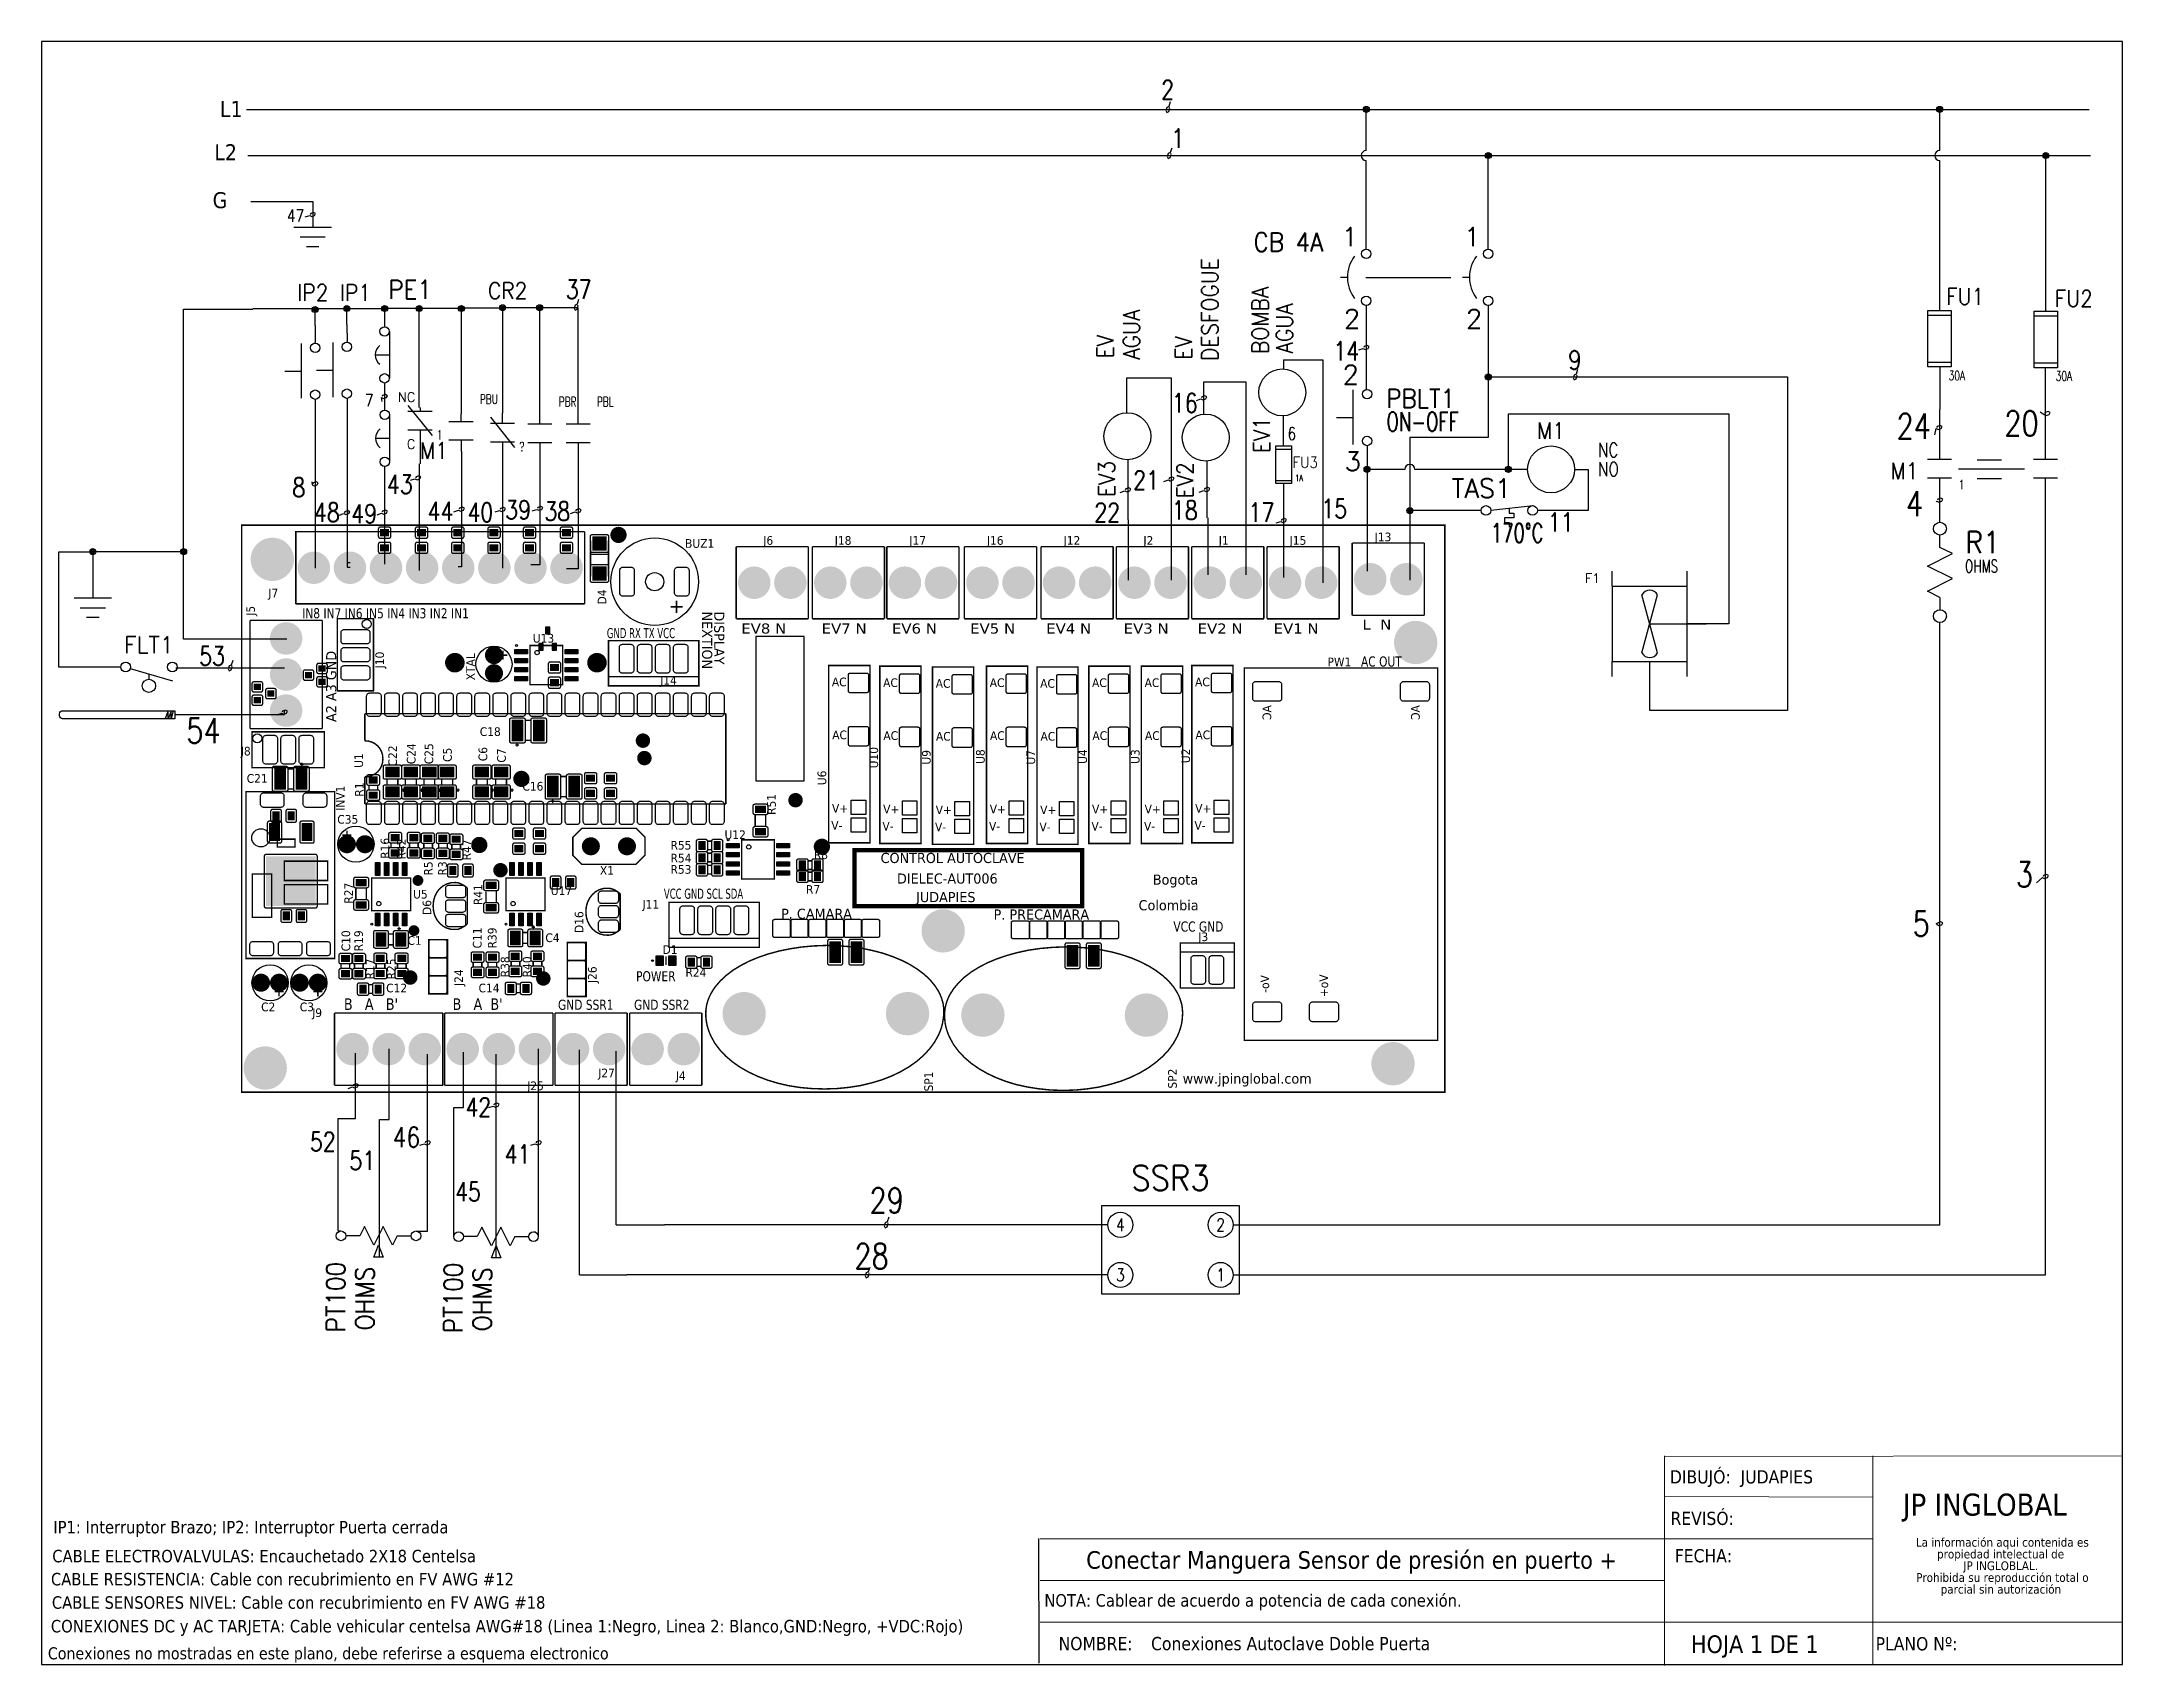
# Model space of a CAD drawing. Header units: millimetres. Extents: x 123.5 to 144.3, y 105.4 to 121.6.
import ezdxf
from ezdxf.enums import TextEntityAlignment as Align

# ---------------------------------------------------------------- set-up
doc = ezdxf.new("R2010")
doc.units = ezdxf.units.MM
doc.linetypes.add('CENTERX2', pattern=[20.32, 12.7, -2.54, 2.54, -2.54])
doc.linetypes.add('HIDDEN2', pattern=[0.1875, 0.125, -0.0625])
for name, color, linetype in [('BLK_12AWG', 7, 'Continuous'), ('CONTORNO', 179, 'Continuous'), ('DESC', 250, 'Continuous'), ('LINK', 9, 'Continuous'), ('LOC', 8, 'Continuous'), ('MISC', 7, 'Continuous'), ('SYMS', 7, 'Continuous'), ('TAGS', 250, 'Continuous'), ('TERMS', 250, 'Continuous'), ('WIREFIXED', 7, 'Continuous'), ('WIRES', 7, 'Continuous'), ('XREFCHILD', 134, 'Continuous')]:
    doc.layers.add(name, color=color, linetype=linetype)
doc.layers.add('WIRENO', color=7, linetype='Continuous', true_color=0x000000)
doc.styles.add('SLDTEXTSTYLE0', font='tahoma.ttf')
doc.styles.add('SLDTEXTSTYLE1', font='tahomabd.ttf')
doc.styles.get("Standard").update_dxf_attribs({"font": 'tahoma.ttf'})
doc.styles.add('WD', font='romans.shx')

msp = doc.modelspace()

# ---------------------------------------------------------------- texts
at = {"attachment_point": 1}
for s, width, insert, char_height in [('L1', 0.37194, (125.284, 120.998), 0.16), ('L2', 0.37194, (125.228, 120.567), 0.16), ('G', 0.37194, (125.211, 120.089), 0.16), ('Conexiones no mostradas en este plano, debe referirse a esquema electronico', 9.45621, (123.568, 105.575), 0.12)]:
    msp.add_mtext_dynamic_manual_height_columns(s, width=width, gutter_width=0.05, heights=[0], dxfattribs=dict(at, insert=insert, char_height=char_height))
at = {"color": 7, "linetype": 'Continuous', "lineweight": 0, "attachment_point": 1, "style": 'SLDTEXTSTYLE0'}
for s, insert, char_height in [('REVISÓ:', (139.749, 106.927), 0.1318), ('IP1: Interruptor Brazo; IP2: Interruptor Puerta cerrada', (123.622, 106.836), 0.1245), ('CABLE ELECTROVALVULAS: Encauchetado 2X18 Centelsa', (123.612, 106.547), 0.1245), ('FECHA:', (139.792, 106.554), 0.1318), ('CABLE RESISTENCIA: Cable con recubrimiento en FV AWG #12', (123.599, 106.317), 0.1245), ('CABLE SENSORES NIVEL: Cable con recubrimiento en FV AWG #18', (123.608, 106.084), 0.1245), ('NOTA: Cablear de acuerdo a potencia de cada conexión.', (133.505, 106.105), 0.1245), ('CONEXIONES DC y AC TARJETA: Cable vehicular centelsa AWG#18 (Linea 1:Negro, Linea 2: Blanco,GND:Negro, +VDC:Rojo)', (123.598, 105.848), 0.1245), ('\\pi-0.39529,l0.52705,t1.0541;NOMBRE:^IConexiones Autoclave Doble Puerta', (133.515, 105.678), 0.13176), ('HOJA 1 DE 1', (139.953, 105.694), 0.17568), ('PLANO Nº:', (141.795, 105.676), 0.1318)]:
    msp.add_mtext(s, dxfattribs=dict(at, insert=insert, char_height=char_height))
at = {"layer": 'CONTORNO', "color": 7}
for s, insert, char_height, attachment_point, style in [('DIBUJÓ:  JUDAPIES', (139.743, 107.341), 0.13176, 1, 'SLDTEXTSTYLE0'), ('    Conectar Manguera Sensor de presión en puerto +', (136.437, 106.534), 0.17568, 2, 'SLDTEXTSTYLE1')]:
    msp.add_mtext(s, dxfattribs=dict(at, insert=insert, char_height=char_height, attachment_point=attachment_point, style=style))
at = {"layer": 'CONTORNO', "insert": (142.067, 107.108), "char_height": 0.2196, "attachment_point": 1, "style": 'SLDTEXTSTYLE1'}
msp.add_mtext('JP INGLOBAL', dxfattribs=at)

# ---------------------------------------------------------------- blocks, each defined once
blk = doc.blocks.new('SW_NOTE_2')
at = {"layer": 'CONTORNO', "color": 0, "char_height": 1.0583, "attachment_point": 2, "style": 'SLDTEXTSTYLE0'}
for s, insert in [('La información aqui contenida es ', (10.29, 1.34)), ('propiedad intelectual de', (10.08, -0.07)), ('JP INGLOBLAL.', (10.1, -1.48)), ('Prohibida su reproducción total o ', (10.3, -2.89)), ('parcial sin autorización', (10.12, -4.3))]:
    blk.add_mtext(s, dxfattribs=dict(at, insert=insert))
blk = doc.blocks.new('RPAD')
blk.add_trace([(-0.5, -0.5), (-0.5, 0.5), (0.5, -0.5), (0.5, 0.5)])
blk = doc.blocks.new('EPAD')
at = {"const_width": 0.5}
blk.add_lwpolyline([(-0.25, 0, 1), (0.25, 0, 1)], format="xyb", close=True, dxfattribs=at)
blk = doc.blocks.new('DIELEC-AUT006')
for points, const_width in [([(145.777, 111.168), (155.775, 111.168), (155.775, 115.881), (145.777, 115.881), (145.777, 111.168)], 0.012), ([(145.777, 111.168), (155.775, 111.168), (155.775, 115.881), (145.777, 115.881), (145.777, 111.168)], 0.012), ([(145.777, 111.168), (155.775, 111.168), (155.775, 115.881), (145.777, 115.881), (145.777, 111.168)], 0.012), ([(146.226, 115.227), (146.226, 115.827), (148.626, 115.827)], 0.012), ([(146.226, 115.227), (146.226, 115.827), (148.626, 115.827)], 0.012), ([(146.226, 115.227), (146.226, 115.827), (148.626, 115.827)], 0.012), ([(148.626, 115.227), (148.626, 115.827)], 0.012), ([(148.626, 115.227), (148.626, 115.827)], 0.012), ([(148.626, 115.227), (148.626, 115.827)], 0.012), ([(148.675, 115.457), (148.675, 115.753)], 0.012), ([(148.675, 115.457), (148.675, 115.753)], 0.012), ([(148.675, 115.457), (148.675, 115.753)], 0.012), ([(148.825, 115.753), (148.825, 115.457)], 0.012), ([(148.825, 115.753), (148.825, 115.457)], 0.012), ([(148.825, 115.753), (148.825, 115.457)], 0.012), ([(149.886, 115.703), (149.886, 115.103)], 0.012), ([(149.886, 115.703), (150.486, 115.703)], 0.012), ([(149.886, 115.703), (149.886, 115.103)], 0.012), ([(149.886, 115.703), (150.486, 115.703)], 0.012), ([(149.886, 115.703), (149.886, 115.103)], 0.012), ([(149.886, 115.703), (150.486, 115.703)], 0.012), ([(150.486, 115.703), (150.486, 115.103)], 0.012), ([(150.486, 115.703), (150.486, 115.103)], 0.012), ([(150.486, 115.703), (150.486, 115.103)], 0.012), ([(150.518, 115.703), (150.518, 115.103)], 0.012), ([(150.518, 115.703), (151.118, 115.703)], 0.012), ([(150.518, 115.703), (150.518, 115.103)], 0.012), ([(150.518, 115.703), (151.118, 115.703)], 0.012), ([(150.518, 115.703), (150.518, 115.103)], 0.012), ([(150.518, 115.703), (151.118, 115.703)], 0.012), ([(151.118, 115.703), (151.118, 115.103)], 0.012), ([(151.118, 115.703), (151.118, 115.103)], 0.012), ([(151.118, 115.703), (151.118, 115.103)], 0.012), ([(151.138, 115.703), (151.138, 115.103)], 0.012), ([(151.138, 115.703), (151.738, 115.703)], 0.012), ([(151.138, 115.703), (151.138, 115.103)], 0.012), ([(151.138, 115.703), (151.738, 115.703)], 0.012), ([(151.138, 115.703), (151.138, 115.103)], 0.012), ([(151.138, 115.703), (151.738, 115.703)], 0.012), ([(151.738, 115.703), (151.738, 115.103)], 0.012), ([(151.738, 115.703), (151.738, 115.103)], 0.012), ([(151.738, 115.703), (151.738, 115.103)], 0.012), ([(151.782, 115.703), (151.782, 115.103)], 0.012), ([(151.782, 115.703), (152.382, 115.703)], 0.012), ([(151.782, 115.703), (151.782, 115.103)], 0.012), ([(151.782, 115.703), (152.382, 115.703)], 0.012), ([(151.782, 115.703), (151.782, 115.103)], 0.012), ([(151.782, 115.703), (152.382, 115.703)], 0.012), ([(152.382, 115.703), (152.382, 115.103)], 0.012), ([(152.382, 115.703), (152.382, 115.103)], 0.012), ([(152.382, 115.703), (152.382, 115.103)], 0.012), ([(152.419, 115.703), (152.419, 115.103)], 0.012), ([(152.419, 115.703), (153.019, 115.703)], 0.012), ([(152.419, 115.703), (152.419, 115.103)], 0.012), ([(152.419, 115.703), (153.019, 115.703)], 0.012), ([(152.419, 115.703), (152.419, 115.103)], 0.012), ([(152.419, 115.703), (153.019, 115.703)], 0.012), ([(153.019, 115.703), (153.019, 115.103)], 0.012), ([(153.019, 115.703), (153.019, 115.103)], 0.012), ([(153.019, 115.703), (153.019, 115.103)], 0.012), ([(153.045, 115.703), (153.045, 115.103)], 0.012), ([(153.045, 115.703), (153.645, 115.703)], 0.012), ([(153.045, 115.703), (153.045, 115.103)], 0.012), ([(153.045, 115.703), (153.645, 115.703)], 0.012), ([(153.045, 115.703), (153.045, 115.103)], 0.012), ([(153.045, 115.703), (153.645, 115.703)], 0.012), ([(153.645, 115.703), (153.645, 115.103)], 0.012), ([(153.645, 115.703), (153.645, 115.103)], 0.012), ([(153.645, 115.703), (153.645, 115.103)], 0.012), ([(153.671, 115.703), (153.671, 115.103)], 0.012), ([(153.671, 115.703), (154.271, 115.703)], 0.012), ([(153.671, 115.703), (153.671, 115.103)], 0.012), ([(153.671, 115.703), (154.271, 115.703)], 0.012), ([(153.671, 115.703), (153.671, 115.103)], 0.012), ([(153.671, 115.703), (154.271, 115.703)], 0.012), ([(154.271, 115.703), (154.271, 115.103)], 0.012), ([(154.271, 115.703), (154.271, 115.103)], 0.012), ([(154.271, 115.703), (154.271, 115.103)], 0.012), ([(154.297, 115.703), (154.297, 115.103)], 0.012), ([(154.297, 115.703), (154.897, 115.703)], 0.012), ([(154.297, 115.703), (154.297, 115.103)], 0.012), ([(154.297, 115.703), (154.897, 115.703)], 0.012), ([(154.297, 115.703), (154.297, 115.103)], 0.012), ([(154.297, 115.703), (154.897, 115.703)], 0.012), ([(154.897, 115.703), (154.897, 115.103)], 0.012), ([(154.897, 115.703), (154.897, 115.103)], 0.012), ([(154.897, 115.703), (154.897, 115.103)], 0.012), ([(155.005, 115.732), (155.005, 115.132)], 0.012), ([(155.005, 115.732), (155.605, 115.732)], 0.012), ([(155.005, 115.732), (155.005, 115.132)], 0.012), ([(155.005, 115.732), (155.605, 115.732)], 0.012), ([(155.005, 115.732), (155.005, 115.132)], 0.012), ([(155.005, 115.732), (155.605, 115.732)], 0.012), ([(155.605, 115.732), (155.605, 115.132)], 0.012), ([(155.605, 115.732), (155.605, 115.132)], 0.012), ([(155.605, 115.732), (155.605, 115.132)], 0.012), ([(148.675, 115.639), (148.825, 115.639)], 0.012), ([(148.675, 115.639), (148.825, 115.639)], 0.012), ([(148.675, 115.639), (148.825, 115.639)], 0.012), ([(148.626, 115.227), (146.226, 115.227)], 0.012), ([(148.626, 115.227), (146.226, 115.227)], 0.012), ([(148.626, 115.227), (146.226, 115.227)], 0.012), ([(145.846, 115.09), (146.446, 115.09)], 0.012), ([(145.846, 115.09), (145.846, 114.19)], 0.012), ([(145.846, 115.09), (146.446, 115.09)], 0.012), ([(145.846, 115.09), (145.846, 114.19)], 0.012), ([(145.846, 115.09), (146.446, 115.09)], 0.012), ([(145.846, 115.09), (145.846, 114.19)], 0.012), ([(146.446, 114.19), (146.446, 115.09)], 0.012), ([(146.446, 114.19), (146.446, 115.09)], 0.012), ([(146.446, 114.19), (146.446, 115.09)], 0.012), ([(146.572, 114.504), (146.87, 114.504), (146.87, 115.104), (146.572, 115.104), (146.572, 114.504)], 0.012), ([(146.572, 114.504), (146.87, 114.504), (146.87, 115.104), (146.572, 115.104), (146.572, 114.504)], 0.012), ([(146.572, 114.504), (146.87, 114.504), (146.87, 115.104), (146.572, 115.104), (146.572, 114.504)], 0.012), ([(146.872, 115.104), (146.872, 114.504)], 0.012), ([(146.872, 115.104), (146.872, 114.504)], 0.012), ([(146.872, 115.104), (146.872, 114.504)], 0.012), ([(149.886, 115.103), (150.486, 115.103)], 0.012), ([(149.886, 115.103), (150.486, 115.103)], 0.012), ([(149.886, 115.103), (150.486, 115.103)], 0.012), ([(150.518, 115.103), (151.118, 115.103)], 0.012), ([(150.518, 115.103), (151.118, 115.103)], 0.012), ([(150.518, 115.103), (151.118, 115.103)], 0.012), ([(151.138, 115.103), (151.738, 115.103)], 0.012), ([(151.138, 115.103), (151.738, 115.103)], 0.012), ([(151.138, 115.103), (151.738, 115.103)], 0.012), ([(151.782, 115.103), (152.382, 115.103)], 0.012), ([(151.782, 115.103), (152.382, 115.103)], 0.012), ([(151.782, 115.103), (152.382, 115.103)], 0.012), ([(152.419, 115.103), (153.019, 115.103)], 0.012), ([(152.419, 115.103), (153.019, 115.103)], 0.012), ([(152.419, 115.103), (153.019, 115.103)], 0.012), ([(153.045, 115.103), (153.645, 115.103)], 0.012), ([(153.045, 115.103), (153.645, 115.103)], 0.012), ([(153.045, 115.103), (153.645, 115.103)], 0.012), ([(153.671, 115.103), (154.271, 115.103)], 0.012), ([(153.671, 115.103), (154.271, 115.103)], 0.012), ([(153.671, 115.103), (154.271, 115.103)], 0.012), ([(154.297, 115.103), (154.897, 115.103)], 0.012), ([(154.297, 115.103), (154.897, 115.103)], 0.012), ([(154.297, 115.103), (154.897, 115.103)], 0.012), ([(155.005, 115.132), (155.605, 115.132)], 0.012), ([(155.005, 115.132), (155.605, 115.132)], 0.012), ([(155.005, 115.132), (155.605, 115.132)], 0.012), ([(147.948, 114.839), (147.948, 114.764)], 0.012), ([(147.948, 114.839), (147.948, 114.764)], 0.012), ([(147.948, 114.839), (147.948, 114.764)], 0.012), ([(148.172, 114.556), (148.444, 114.556), (148.444, 114.881), (148.172, 114.881), (148.172, 114.556)], 0.0118), ([(148.172, 114.556), (148.444, 114.556), (148.444, 114.881), (148.172, 114.881), (148.172, 114.556)], 0.0118), ([(148.172, 114.556), (148.444, 114.556), (148.444, 114.881), (148.172, 114.881), (148.172, 114.556)], 0.0118), ([(148.825, 114.546), (149.575, 114.546), (149.575, 114.921), (148.825, 114.921), (148.825, 114.546)], 0.012), ([(148.825, 114.546), (149.575, 114.546), (149.575, 114.921), (148.825, 114.921), (148.825, 114.546)], 0.012), ([(148.825, 114.546), (149.575, 114.546), (149.575, 114.921), (148.825, 114.921), (148.825, 114.546)], 0.012), ([(147.985, 114.801), (147.91, 114.801)], 0.012), ([(147.985, 114.801), (147.91, 114.801)], 0.012), ([(147.985, 114.801), (147.91, 114.801)], 0.012), ([(150.655, 113.241), (150.997, 113.241), (150.997, 114.715), (150.655, 114.715), (150.655, 113.241)], 0.012), ([(150.655, 113.241), (150.997, 113.241), (150.997, 114.715), (150.655, 114.715), (150.655, 113.241)], 0.012), ([(150.655, 113.241), (150.997, 113.241), (150.997, 114.715), (150.655, 114.715), (150.655, 113.241)], 0.012), ([(151.08, 113.235), (151.422, 113.235), (151.422, 114.709), (151.08, 114.709), (151.08, 113.235)], 0.012), ([(151.08, 113.235), (151.422, 113.235), (151.422, 114.709), (151.08, 114.709), (151.08, 113.235)], 0.012), ([(151.08, 113.235), (151.422, 113.235), (151.422, 114.709), (151.08, 114.709), (151.08, 113.235)], 0.012), ([(151.517, 113.229), (151.859, 113.229), (151.859, 114.703), (151.517, 114.703), (151.517, 113.229)], 0.012), ([(151.517, 113.229), (151.859, 113.229), (151.859, 114.703), (151.517, 114.703), (151.517, 113.229)], 0.012), ([(151.517, 113.229), (151.859, 113.229), (151.859, 114.703), (151.517, 114.703), (151.517, 113.229)], 0.012), ([(151.966, 113.235), (152.308, 113.235), (152.308, 114.709), (151.966, 114.709), (151.966, 113.235)], 0.012), ([(151.966, 113.235), (152.308, 113.235), (152.308, 114.709), (151.966, 114.709), (151.966, 113.235)], 0.012), ([(151.966, 113.235), (152.308, 113.235), (152.308, 114.709), (151.966, 114.709), (151.966, 113.235)], 0.012), ([(152.385, 113.229), (152.727, 113.229), (152.727, 114.703), (152.385, 114.703), (152.385, 113.229)], 0.012), ([(152.385, 113.229), (152.727, 113.229), (152.727, 114.703), (152.385, 114.703), (152.385, 113.229)], 0.012), ([(152.385, 113.229), (152.727, 113.229), (152.727, 114.703), (152.385, 114.703), (152.385, 113.229)], 0.012), ([(152.816, 113.235), (153.159, 113.235), (153.159, 114.709), (152.816, 114.709), (152.816, 113.235)], 0.012), ([(152.816, 113.235), (153.159, 113.235), (153.159, 114.709), (152.816, 114.709), (152.816, 113.235)], 0.012), ([(152.816, 113.235), (153.159, 113.235), (153.159, 114.709), (152.816, 114.709), (152.816, 113.235)], 0.012), ([(153.253, 113.235), (153.596, 113.235), (153.596, 114.709), (153.253, 114.709), (153.253, 113.235)], 0.012), ([(153.253, 113.235), (153.596, 113.235), (153.596, 114.709), (153.253, 114.709), (153.253, 113.235)], 0.012), ([(153.253, 113.235), (153.596, 113.235), (153.596, 114.709), (153.253, 114.709), (153.253, 113.235)], 0.012), ([(153.672, 113.241), (154.015, 113.241), (154.015, 114.715), (153.672, 114.715), (153.672, 113.241)], 0.012), ([(153.672, 113.241), (154.015, 113.241), (154.015, 114.715), (153.672, 114.715), (153.672, 113.241)], 0.012), ([(153.672, 113.241), (154.015, 113.241), (154.015, 114.715), (153.672, 114.715), (153.672, 113.241)], 0.012), ([(154.109, 111.599), (155.716, 111.599), (155.716, 114.694), (154.109, 114.694), (154.109, 111.599)], 0.012), ([(154.109, 111.599), (155.716, 111.599), (155.716, 114.694), (154.109, 114.694), (154.109, 111.599)], 0.012), ([(154.109, 111.599), (155.716, 111.599), (155.716, 114.694), (154.109, 114.694), (154.109, 111.599)], 0.012), ([(149.575, 114.621), (148.825, 114.621)], 0.012), ([(149.575, 114.621), (148.825, 114.621)], 0.012), ([(149.575, 114.621), (148.825, 114.621)], 0.012), ([(146.8, 114.089), (146.8, 114.314)], 0.012), ([(146.8, 114.314), (149.8, 114.314)], 0.012), ([(146.8, 114.089), (146.8, 114.314)], 0.012), ([(146.8, 114.314), (149.8, 114.314)], 0.012), ([(146.8, 114.089), (146.8, 114.314)], 0.012), ([(146.8, 114.314), (149.8, 114.314)], 0.012), ([(149.8, 114.314), (149.8, 113.564)], 0.012), ([(149.8, 114.314), (149.8, 113.564)], 0.012), ([(149.8, 114.314), (149.8, 113.564)], 0.012), ([(145.846, 114.19), (146.446, 114.19)], 0.012), ([(145.846, 114.19), (146.446, 114.19)], 0.012), ([(145.846, 114.19), (146.446, 114.19)], 0.012), ([(145.863, 114.165), (146.463, 114.165)], 0.012), ([(145.863, 114.165), (146.463, 114.165)], 0.012), ([(145.863, 114.165), (146.463, 114.165)], 0.012), ([(145.863, 113.865), (146.463, 113.865), (146.463, 114.163), (145.863, 114.163), (145.863, 113.865)], 0.012), ([(145.863, 113.865), (146.463, 113.865), (146.463, 114.163), (145.863, 114.163), (145.863, 113.865)], 0.012), ([(145.863, 113.865), (146.463, 113.865), (146.463, 114.163), (145.863, 114.163), (145.863, 113.865)], 0.012), ([(148.185, 114.258), (148.127, 114.258)], 0.012), ([(148.185, 114.258), (148.127, 114.258)], 0.012), ([(148.185, 114.258), (148.127, 114.258)], 0.012), ([(146.95, 113.939), (146.947, 113.97), (146.939, 113.998), (146.925, 114.024), (146.907, 114.046), (146.885, 114.064), (146.859, 114.078), (146.831, 114.086), (146.8, 114.089)], 0.012), ([(146.95, 113.939), (146.947, 113.97), (146.939, 113.998), (146.925, 114.024), (146.907, 114.046), (146.885, 114.064), (146.859, 114.078), (146.831, 114.086), (146.8, 114.089)], 0.012), ([(146.95, 113.939), (146.947, 113.97), (146.939, 113.998), (146.925, 114.024), (146.907, 114.046), (146.885, 114.064), (146.859, 114.078), (146.831, 114.086), (146.8, 114.089)], 0.012), ([(148.08, 114.054), (148.05, 114.054)], 0.012), ([(148.08, 114.054), (148.05, 114.054)], 0.012), ([(148.08, 114.054), (148.05, 114.054)], 0.012), ([(148.065, 114.069), (148.065, 114.039)], 0.012), ([(148.065, 114.069), (148.065, 114.039)], 0.012), ([(148.065, 114.069), (148.065, 114.039)], 0.012), ([(148.185, 114.092), (148.128, 114.092)], 0.012), ([(148.185, 114.092), (148.128, 114.092)], 0.012), ([(148.185, 114.092), (148.128, 114.092)], 0.012), ([(146.156, 113.855), (146.213, 113.855)], 0.012), ([(146.156, 113.855), (146.213, 113.855)], 0.012), ([(146.156, 113.855), (146.213, 113.855)], 0.012), ([(146.261, 113.893), (146.291, 113.893)], 0.012), ([(146.261, 113.893), (146.291, 113.893)], 0.012), ([(146.261, 113.893), (146.291, 113.893)], 0.012), ([(146.276, 113.878), (146.276, 113.908)], 0.012), ([(146.276, 113.878), (146.276, 113.908)], 0.012), ([(146.276, 113.878), (146.276, 113.908)], 0.012), ([(146.95, 113.939), (146.947, 113.908), (146.939, 113.88), (146.925, 113.854), (146.907, 113.832), (146.885, 113.814), (146.859, 113.801), (146.831, 113.792), (146.8, 113.789)], 0.012), ([(146.95, 113.939), (146.947, 113.908), (146.939, 113.88), (146.925, 113.854), (146.907, 113.832), (146.885, 113.814), (146.859, 113.801), (146.831, 113.792), (146.8, 113.789)], 0.012), ([(146.95, 113.939), (146.947, 113.908), (146.939, 113.88), (146.925, 113.854), (146.907, 113.832), (146.885, 113.814), (146.859, 113.801), (146.831, 113.792), (146.8, 113.789)], 0.012), ([(146.8, 113.564), (146.8, 113.789)], 0.012), ([(146.8, 113.564), (146.8, 113.789)], 0.012), ([(146.8, 113.564), (146.8, 113.789)], 0.012), ([(148.48, 113.792), (148.422, 113.792)], 0.012), ([(148.48, 113.792), (148.422, 113.792)], 0.012), ([(148.48, 113.792), (148.422, 113.792)], 0.012), ([(145.812, 112.279), (146.55, 112.279), (146.55, 113.666), (145.812, 113.666), (145.812, 112.279)], 0.012), ([(145.812, 112.279), (146.55, 112.279), (146.55, 113.666), (145.812, 113.666), (145.812, 112.279)], 0.012), ([(145.812, 112.279), (146.55, 112.279), (146.55, 113.666), (145.812, 113.666), (145.812, 112.279)], 0.012), ([(146.156, 113.689), (146.214, 113.689)], 0.012), ([(146.156, 113.689), (146.214, 113.689)], 0.012), ([(146.156, 113.689), (146.214, 113.689)], 0.012), ([(146.835, 113.68), (146.835, 113.721)], 0.012), ([(146.835, 113.68), (146.835, 113.721)], 0.012), ([(146.835, 113.68), (146.835, 113.721)], 0.012), ([(146.907, 113.68), (146.907, 113.722)], 0.012), ([(146.907, 113.68), (146.907, 113.722)], 0.012), ([(146.907, 113.68), (146.907, 113.722)], 0.012), ([(146.984, 113.769), (146.984, 113.724)], 0.012), ([(146.984, 113.769), (146.984, 113.724)], 0.012), ([(146.984, 113.769), (146.984, 113.724)], 0.012), ([(147.074, 113.769), (147.074, 113.724)], 0.012), ([(147.074, 113.769), (147.074, 113.724)], 0.012), ([(147.074, 113.769), (147.074, 113.724)], 0.012), ([(147.134, 113.679), (147.104, 113.679)], 0.012), ([(147.134, 113.679), (147.104, 113.679)], 0.012), ([(147.134, 113.679), (147.104, 113.679)], 0.012), ([(147.119, 113.694), (147.119, 113.664)], 0.012), ([(147.119, 113.694), (147.119, 113.664)], 0.012), ([(147.119, 113.694), (147.119, 113.664)], 0.012), ([(147.137, 113.769), (147.137, 113.724)], 0.012), ([(147.137, 113.769), (147.137, 113.724)], 0.012), ([(147.137, 113.769), (147.137, 113.724)], 0.012), ([(147.227, 113.769), (147.227, 113.724)], 0.012), ([(147.227, 113.769), (147.227, 113.724)], 0.012), ([(147.227, 113.769), (147.227, 113.724)], 0.012), ([(147.287, 113.679), (147.257, 113.679)], 0.012), ([(147.287, 113.679), (147.257, 113.679)], 0.012), ([(147.287, 113.679), (147.257, 113.679)], 0.012), ([(147.272, 113.694), (147.272, 113.664)], 0.012), ([(147.272, 113.694), (147.272, 113.664)], 0.012), ([(147.272, 113.694), (147.272, 113.664)], 0.012), ([(147.291, 113.769), (147.291, 113.724)], 0.012), ([(147.291, 113.769), (147.291, 113.724)], 0.012), ([(147.291, 113.769), (147.291, 113.724)], 0.012), ([(147.381, 113.769), (147.381, 113.724)], 0.012), ([(147.381, 113.769), (147.381, 113.724)], 0.012), ([(147.381, 113.769), (147.381, 113.724)], 0.012), ([(147.441, 113.679), (147.411, 113.679)], 0.012), ([(147.441, 113.679), (147.411, 113.679)], 0.012), ([(147.441, 113.679), (147.411, 113.679)], 0.012), ([(147.426, 113.694), (147.426, 113.664)], 0.012), ([(147.426, 113.694), (147.426, 113.664)], 0.012), ([(147.426, 113.694), (147.426, 113.664)], 0.012), ([(147.439, 113.769), (147.439, 113.724)], 0.012), ([(147.439, 113.769), (147.439, 113.724)], 0.012), ([(147.439, 113.769), (147.439, 113.724)], 0.012), ([(147.529, 113.769), (147.529, 113.724)], 0.012), ([(147.529, 113.769), (147.529, 113.724)], 0.012), ([(147.529, 113.769), (147.529, 113.724)], 0.012), ([(147.589, 113.679), (147.559, 113.679)], 0.012), ([(147.589, 113.679), (147.559, 113.679)], 0.012), ([(147.589, 113.679), (147.559, 113.679)], 0.012), ([(147.574, 113.694), (147.574, 113.664)], 0.012), ([(147.574, 113.694), (147.574, 113.664)], 0.012), ([(147.574, 113.694), (147.574, 113.664)], 0.012), ([(147.728, 113.769), (147.728, 113.724)], 0.012), ([(147.728, 113.769), (147.728, 113.724)], 0.012), ([(147.728, 113.769), (147.728, 113.724)], 0.012), ([(147.818, 113.769), (147.818, 113.724)], 0.012), ([(147.818, 113.769), (147.818, 113.724)], 0.012), ([(147.818, 113.769), (147.818, 113.724)], 0.012), ([(147.878, 113.679), (147.848, 113.679)], 0.012), ([(147.878, 113.679), (147.848, 113.679)], 0.012), ([(147.878, 113.679), (147.848, 113.679)], 0.012), ([(147.863, 113.694), (147.863, 113.664)], 0.012), ([(147.863, 113.694), (147.863, 113.664)], 0.012), ([(147.863, 113.694), (147.863, 113.664)], 0.012), ([(147.887, 113.769), (147.887, 113.724)], 0.012), ([(147.887, 113.769), (147.887, 113.724)], 0.012), ([(147.887, 113.769), (147.887, 113.724)], 0.012), ([(147.977, 113.769), (147.977, 113.724)], 0.012), ([(147.977, 113.769), (147.977, 113.724)], 0.012), ([(147.977, 113.769), (147.977, 113.724)], 0.012), ([(148.037, 113.679), (148.007, 113.679)], 0.012), ([(148.037, 113.679), (148.007, 113.679)], 0.012), ([(148.037, 113.679), (148.007, 113.679)], 0.012), ([(148.022, 113.694), (148.022, 113.664)], 0.012), ([(148.022, 113.694), (148.022, 113.664)], 0.012), ([(148.022, 113.694), (148.022, 113.664)], 0.012), ([(148.36, 113.603), (148.36, 113.573)], 0.012), ([(148.36, 113.603), (148.36, 113.573)], 0.012), ([(148.36, 113.603), (148.36, 113.573)], 0.012), ([(148.48, 113.625), (148.423, 113.625)], 0.012), ([(148.48, 113.625), (148.423, 113.625)], 0.012), ([(148.48, 113.625), (148.423, 113.625)], 0.012), ([(146.8, 113.564), (149.8, 113.564)], 0.012), ([(146.8, 113.564), (149.8, 113.564)], 0.012), ([(146.8, 113.564), (149.8, 113.564)], 0.012), ([(148.375, 113.588), (148.345, 113.588)], 0.012), ([(148.375, 113.588), (148.345, 113.588)], 0.012), ([(148.375, 113.588), (148.345, 113.588)], 0.012), ([(150.044, 113.468), (150.044, 113.379)], 0.012), ([(150.044, 113.468), (150.044, 113.379)], 0.012), ([(150.044, 113.468), (150.044, 113.379)], 0.012), ([(150.131, 113.469), (150.131, 113.379)], 0.012), ([(150.131, 113.469), (150.131, 113.379)], 0.012), ([(150.131, 113.469), (150.131, 113.379)], 0.012), ([(146.072, 113.206), (146.22, 113.206), (146.22, 113.271), (146.072, 113.271), (146.072, 113.206)], 0.012), ([(146.072, 113.206), (146.22, 113.206), (146.22, 113.271), (146.072, 113.271), (146.072, 113.206)], 0.012), ([(146.072, 113.206), (146.22, 113.206), (146.22, 113.271), (146.072, 113.271), (146.072, 113.206)], 0.012), ([(146.613, 113.304), (146.688, 113.304)], 0.012), ([(146.613, 113.304), (146.688, 113.304)], 0.012), ([(146.613, 113.304), (146.688, 113.304)], 0.012), ([(146.651, 113.342), (146.651, 113.267)], 0.012), ([(146.651, 113.342), (146.651, 113.267)], 0.012), ([(146.651, 113.342), (146.651, 113.267)], 0.012), ([(149.053, 113.062), (148.603, 113.062), (148.528, 113.137), (148.528, 113.287), (148.603, 113.362), (149.053, 113.362), (149.128, 113.287), (149.128, 113.137), (149.053, 113.062)], 0.012), ([(149.053, 113.062), (148.603, 113.062), (148.528, 113.137), (148.528, 113.287), (148.603, 113.362), (149.053, 113.362), (149.128, 113.287), (149.128, 113.137), (149.053, 113.062)], 0.012), ([(149.053, 113.062), (148.603, 113.062), (148.528, 113.137), (148.528, 113.287), (148.603, 113.362), (149.053, 113.362), (149.128, 113.287), (149.128, 113.137), (149.053, 113.062)], 0.012), ([(149.684, 113.255), (149.642, 113.255)], 0.012), ([(149.684, 113.255), (149.642, 113.255)], 0.012), ([(149.684, 113.255), (149.642, 113.255)], 0.012), ([(149.931, 112.941), (150.203, 112.941), (150.203, 113.266), (149.931, 113.266), (149.931, 112.941)], 0.0118), ([(149.931, 112.941), (150.203, 112.941), (150.203, 113.266), (149.931, 113.266), (149.931, 112.941)], 0.0118), ([(149.931, 112.941), (150.203, 112.941), (150.203, 113.266), (149.931, 113.266), (149.931, 112.941)], 0.0118), ([(146.131, 112.928), (146.491, 112.928), (146.491, 113.088), (146.131, 113.088), (146.131, 112.928)], 0.012), ([(146.131, 112.928), (146.491, 112.928), (146.491, 113.088), (146.131, 113.088), (146.131, 112.928)], 0.012), ([(146.131, 112.928), (146.491, 112.928), (146.491, 113.088), (146.131, 113.088), (146.131, 112.928)], 0.012), ([(147.018, 113.201), (147.018, 113.241)], 0.012), ([(147.018, 113.201), (147.018, 113.241)], 0.012), ([(147.018, 113.201), (147.018, 113.241)], 0.012), ([(147.09, 113.201), (147.09, 113.243)], 0.012), ([(147.09, 113.201), (147.09, 113.243)], 0.012), ([(147.09, 113.201), (147.09, 113.243)], 0.012), ([(147.171, 113.201), (147.171, 113.241)], 0.012), ([(147.171, 113.201), (147.171, 113.241)], 0.012), ([(147.171, 113.201), (147.171, 113.241)], 0.012), ([(147.243, 113.201), (147.243, 113.243)], 0.012), ([(147.243, 113.201), (147.243, 113.243)], 0.012), ([(147.243, 113.201), (147.243, 113.243)], 0.012), ([(147.29, 113.196), (147.29, 113.237)], 0.012), ([(147.29, 113.196), (147.29, 113.237)], 0.012), ([(147.29, 113.196), (147.29, 113.237)], 0.012), ([(147.362, 113.196), (147.362, 113.238)], 0.012), ([(147.362, 113.196), (147.362, 113.238)], 0.012), ([(147.362, 113.196), (147.362, 113.238)], 0.012), ([(147.414, 113.196), (147.414, 113.237)], 0.012), ([(147.414, 113.196), (147.414, 113.237)], 0.012), ([(147.414, 113.196), (147.414, 113.237)], 0.012), ([(147.486, 113.196), (147.486, 113.238)], 0.012), ([(147.486, 113.196), (147.486, 113.238)], 0.012), ([(147.486, 113.196), (147.486, 113.238)], 0.012), ([(147.523, 113.227), (147.523, 113.185)], 0.012), ([(147.523, 113.227), (147.523, 113.185)], 0.012), ([(147.523, 113.227), (147.523, 113.185)], 0.012), ([(147.595, 113.227), (147.595, 113.187)], 0.012), ([(147.595, 113.227), (147.595, 113.187)], 0.012), ([(147.595, 113.227), (147.595, 113.187)], 0.012), ([(149.684, 113.155), (149.642, 113.155)], 0.012), ([(149.684, 113.155), (149.642, 113.155)], 0.012), ([(149.684, 113.155), (149.642, 113.155)], 0.012), ([(149.684, 113.183), (149.644, 113.183)], 0.012), ([(149.684, 113.183), (149.644, 113.183)], 0.012), ([(149.684, 113.183), (149.644, 113.183)], 0.012), ([(149.684, 113.083), (149.644, 113.083)], 0.012), ([(149.684, 113.083), (149.644, 113.083)], 0.012), ([(149.684, 113.083), (149.644, 113.083)], 0.012), ([(150.48, 113.091), (150.52, 113.091)], 0.012), ([(150.48, 113.091), (150.52, 113.091)], 0.012), ([(150.48, 113.091), (150.52, 113.091)], 0.012), ([(150.87, 112.713), (152.76, 112.713), (152.76, 113.179), (150.87, 113.179), (150.87, 112.713)], 0.036), ([(150.87, 112.713), (152.76, 112.713), (152.76, 113.179), (150.87, 113.179), (150.87, 112.713)], 0.036), ([(150.87, 112.713), (152.76, 112.713), (152.76, 113.179), (150.87, 113.179), (150.87, 112.713)], 0.036), ([(145.865, 112.621), (146.025, 112.621), (146.025, 112.981), (145.865, 112.981), (145.865, 112.621)], 0.012), ([(145.865, 112.621), (146.025, 112.621), (146.025, 112.981), (145.865, 112.981), (145.865, 112.621)], 0.012), ([(145.865, 112.621), (146.025, 112.621), (146.025, 112.981), (145.865, 112.981), (145.865, 112.621)], 0.012), ([(147.181, 112.677), (147.181, 112.949), (146.857, 112.949), (146.857, 112.677), (147.181, 112.677)], 0.0118), ([(147.181, 112.677), (147.181, 112.949), (146.857, 112.949), (146.857, 112.677), (147.181, 112.677)], 0.0118), ([(147.181, 112.677), (147.181, 112.949), (146.857, 112.949), (146.857, 112.677), (147.181, 112.677)], 0.0118), ([(147.554, 112.911), (147.516, 112.909), (147.481, 112.899), (147.449, 112.882), (147.421, 112.859), (147.398, 112.829), (147.381, 112.795), (147.371, 112.757), (147.367, 112.716)], 0.012), ([(147.554, 112.911), (147.516, 112.909), (147.481, 112.899), (147.449, 112.882), (147.421, 112.859), (147.398, 112.829), (147.381, 112.795), (147.371, 112.757), (147.367, 112.716)], 0.012), ([(147.554, 112.911), (147.516, 112.909), (147.481, 112.899), (147.449, 112.882), (147.421, 112.859), (147.398, 112.829), (147.381, 112.795), (147.371, 112.757), (147.367, 112.716)], 0.012), ([(147.554, 112.911), (147.577, 112.908), (147.6, 112.899), (147.625, 112.885), (147.652, 112.866)], 0.012), ([(147.554, 112.911), (147.577, 112.908), (147.6, 112.899), (147.625, 112.885), (147.652, 112.866)], 0.012), ([(147.554, 112.911), (147.577, 112.908), (147.6, 112.899), (147.625, 112.885), (147.652, 112.866)], 0.012), ([(148.298, 112.677), (148.298, 112.949), (147.973, 112.949), (147.973, 112.677), (148.298, 112.677)], 0.0118), ([(148.298, 112.677), (148.298, 112.949), (147.973, 112.949), (147.973, 112.677), (148.298, 112.677)], 0.0118), ([(148.298, 112.677), (148.298, 112.949), (147.973, 112.949), (147.973, 112.677), (148.298, 112.677)], 0.0118), ([(149.684, 113.054), (149.642, 113.054)], 0.012), ([(149.684, 113.054), (149.642, 113.054)], 0.012), ([(149.684, 113.054), (149.642, 113.054)], 0.012), ([(149.684, 112.982), (149.644, 112.982)], 0.012), ([(149.684, 112.982), (149.644, 112.982)], 0.012), ([(149.684, 112.982), (149.644, 112.982)], 0.012), ([(150.48, 113.019), (150.522, 113.019)], 0.012), ([(150.48, 113.019), (150.522, 113.019)], 0.012), ([(150.48, 113.019), (150.522, 113.019)], 0.012), ([(150.48, 112.997), (150.52, 112.997)], 0.012), ([(150.48, 112.997), (150.52, 112.997)], 0.012), ([(150.48, 112.997), (150.52, 112.997)], 0.012), ([(150.48, 112.925), (150.522, 112.925)], 0.012), ([(150.48, 112.925), (150.522, 112.925)], 0.012), ([(150.48, 112.925), (150.522, 112.925)], 0.012), ([(146.131, 112.733), (146.491, 112.733), (146.491, 112.893), (146.131, 112.893), (146.131, 112.733)], 0.012), ([(146.131, 112.733), (146.491, 112.733), (146.491, 112.893), (146.131, 112.893), (146.131, 112.733)], 0.012), ([(146.131, 112.733), (146.491, 112.733), (146.491, 112.893), (146.131, 112.893), (146.131, 112.733)], 0.012), ([(146.725, 112.859), (146.725, 112.771)], 0.012), ([(146.725, 112.859), (146.725, 112.771)], 0.012), ([(146.725, 112.859), (146.725, 112.771)], 0.012), ([(146.812, 112.861), (146.812, 112.771)], 0.012), ([(146.812, 112.861), (146.812, 112.771)], 0.012), ([(146.812, 112.861), (146.812, 112.771)], 0.012), ([(147.652, 112.566), (147.652, 112.866)], 0.012), ([(147.652, 112.566), (147.652, 112.866)], 0.012), ([(147.652, 112.566), (147.652, 112.866)], 0.012), ([(147.806, 112.836), (147.806, 112.747)], 0.012), ([(147.806, 112.836), (147.806, 112.747)], 0.012), ([(147.806, 112.836), (147.806, 112.747)], 0.012), ([(147.893, 112.837), (147.893, 112.747)], 0.012), ([(147.893, 112.837), (147.893, 112.747)], 0.012), ([(147.893, 112.837), (147.893, 112.747)], 0.012), ([(148.824, 112.863), (148.786, 112.862), (148.75, 112.852), (148.718, 112.835), (148.691, 112.811), (148.668, 112.782), (148.651, 112.748), (148.64, 112.71), (148.637, 112.668)], 0.012), ([(148.824, 112.863), (148.786, 112.862), (148.75, 112.852), (148.718, 112.835), (148.691, 112.811), (148.668, 112.782), (148.651, 112.748), (148.64, 112.71), (148.637, 112.668)], 0.012), ([(148.824, 112.863), (148.786, 112.862), (148.75, 112.852), (148.718, 112.835), (148.691, 112.811), (148.668, 112.782), (148.651, 112.748), (148.64, 112.71), (148.637, 112.668)], 0.012), ([(148.824, 112.863), (148.847, 112.86), (148.87, 112.852), (148.895, 112.838), (148.922, 112.818)], 0.012), ([(148.824, 112.863), (148.847, 112.86), (148.87, 112.852), (148.895, 112.838), (148.922, 112.818)], 0.012), ([(148.824, 112.863), (148.847, 112.86), (148.87, 112.852), (148.895, 112.838), (148.922, 112.818)], 0.012), ([(148.922, 112.518), (148.922, 112.818)], 0.012), ([(148.922, 112.518), (148.922, 112.818)], 0.012), ([(148.922, 112.518), (148.922, 112.818)], 0.012), ([(149.328, 112.372), (150.078, 112.372), (150.078, 112.747), (149.328, 112.747), (149.328, 112.372)], 0.012), ([(149.328, 112.372), (150.078, 112.372), (150.078, 112.747), (149.328, 112.747), (149.328, 112.372)], 0.012), ([(149.328, 112.372), (150.078, 112.372), (150.078, 112.747), (149.328, 112.747), (149.328, 112.372)], 0.012), ([(147.554, 112.521), (147.516, 112.522), (147.481, 112.532), (147.449, 112.549), (147.421, 112.573), (147.398, 112.602), (147.381, 112.636), (147.371, 112.674), (147.367, 112.716)], 0.012), ([(147.554, 112.521), (147.516, 112.522), (147.481, 112.532), (147.449, 112.549), (147.421, 112.573), (147.398, 112.602), (147.381, 112.636), (147.371, 112.674), (147.367, 112.716)], 0.012), ([(147.554, 112.521), (147.516, 112.522), (147.481, 112.532), (147.449, 112.549), (147.421, 112.573), (147.398, 112.602), (147.381, 112.636), (147.371, 112.674), (147.367, 112.716)], 0.012), ([(147.554, 112.521), (147.577, 112.523), (147.6, 112.532), (147.625, 112.546), (147.652, 112.566)], 0.012), ([(147.554, 112.521), (147.577, 112.523), (147.6, 112.532), (147.625, 112.546), (147.652, 112.566)], 0.012), ([(147.554, 112.521), (147.577, 112.523), (147.6, 112.532), (147.625, 112.546), (147.652, 112.566)], 0.012), ([(148.824, 112.473), (148.786, 112.475), (148.75, 112.485), (148.718, 112.502), (148.691, 112.525), (148.668, 112.555), (148.651, 112.589), (148.64, 112.627), (148.637, 112.668)], 0.012), ([(148.824, 112.473), (148.786, 112.475), (148.75, 112.485), (148.718, 112.502), (148.691, 112.525), (148.668, 112.555), (148.651, 112.589), (148.64, 112.627), (148.637, 112.668)], 0.012), ([(148.824, 112.473), (148.786, 112.475), (148.75, 112.485), (148.718, 112.502), (148.691, 112.525), (148.668, 112.555), (148.651, 112.589), (148.64, 112.627), (148.637, 112.668)], 0.012), ([(146.994, 112.483), (147.039, 112.483)], 0.012), ([(146.994, 112.483), (147.039, 112.483)], 0.012), ([(146.994, 112.483), (147.039, 112.483)], 0.012), ([(146.994, 112.393), (147.039, 112.393)], 0.012), ([(146.994, 112.393), (147.039, 112.393)], 0.012), ([(146.994, 112.393), (147.039, 112.393)], 0.012), ([(147.069, 112.528), (147.099, 112.528)], 0.012), ([(147.069, 112.528), (147.099, 112.528)], 0.012), ([(147.069, 112.528), (147.099, 112.528)], 0.012), ([(147.084, 112.543), (147.084, 112.513)], 0.012), ([(147.084, 112.543), (147.084, 112.513)], 0.012), ([(147.084, 112.543), (147.084, 112.513)], 0.012), ([(147.332, 111.986), (147.488, 111.986), (147.488, 112.436), (147.332, 112.436), (147.332, 111.986)], 0.012), ([(147.332, 111.986), (147.488, 111.986), (147.488, 112.436), (147.332, 112.436), (147.332, 111.986)], 0.012), ([(147.332, 111.986), (147.488, 111.986), (147.488, 112.436), (147.332, 112.436), (147.332, 111.986)], 0.012), ([(148.11, 112.495), (148.155, 112.495)], 0.012), ([(148.11, 112.495), (148.155, 112.495)], 0.012), ([(148.11, 112.495), (148.155, 112.495)], 0.012), ([(148.11, 112.405), (148.155, 112.405)], 0.012), ([(148.11, 112.405), (148.155, 112.405)], 0.012), ([(148.11, 112.405), (148.155, 112.405)], 0.012), ([(148.185, 112.54), (148.215, 112.54)], 0.012), ([(148.185, 112.54), (148.215, 112.54)], 0.012), ([(148.185, 112.54), (148.215, 112.54)], 0.012), ([(148.2, 112.555), (148.2, 112.525)], 0.012), ([(148.2, 112.555), (148.2, 112.525)], 0.012), ([(148.2, 112.555), (148.2, 112.525)], 0.012), ([(148.483, 111.963), (148.639, 111.963), (148.639, 112.413), (148.483, 112.413), (148.483, 111.963)], 0.012), ([(148.483, 111.963), (148.639, 111.963), (148.639, 112.413), (148.483, 112.413), (148.483, 111.963)], 0.012), ([(148.483, 111.963), (148.639, 111.963), (148.639, 112.413), (148.483, 112.413), (148.483, 111.963)], 0.012), ([(148.824, 112.473), (148.847, 112.476), (148.87, 112.485), (148.895, 112.499), (148.922, 112.518)], 0.012), ([(148.824, 112.473), (148.847, 112.476), (148.87, 112.485), (148.895, 112.499), (148.922, 112.518)], 0.012), ([(148.824, 112.473), (148.847, 112.476), (148.87, 112.485), (148.895, 112.499), (148.922, 112.518)], 0.012), ([(150.078, 112.447), (149.328, 112.447)], 0.012), ([(150.078, 112.447), (149.328, 112.447)], 0.012), ([(150.078, 112.447), (149.328, 112.447)], 0.012), ([(153.576, 112.034), (154.026, 112.034), (154.026, 112.409), (153.576, 112.409), (153.576, 112.034)], 0.012), ([(153.576, 112.034), (154.026, 112.034), (154.026, 112.409), (153.576, 112.409), (153.576, 112.034)], 0.012), ([(153.576, 112.034), (154.026, 112.034), (154.026, 112.409), (153.576, 112.409), (153.576, 112.034)], 0.012), ([(146.602, 112.235), (146.602, 112.193)], 0.012), ([(146.602, 112.235), (146.602, 112.193)], 0.012), ([(146.602, 112.235), (146.602, 112.193)], 0.012), ([(146.674, 112.235), (146.674, 112.195)], 0.012), ([(146.674, 112.235), (146.674, 112.195)], 0.012), ([(146.674, 112.235), (146.674, 112.195)], 0.012), ([(146.714, 112.235), (146.714, 112.193)], 0.012), ([(146.714, 112.235), (146.714, 112.193)], 0.012), ([(146.714, 112.235), (146.714, 112.193)], 0.012), ([(146.786, 112.235), (146.786, 112.195)], 0.012), ([(146.786, 112.235), (146.786, 112.195)], 0.012), ([(146.786, 112.235), (146.786, 112.195)], 0.012), ([(146.894, 112.198), (146.894, 112.239)], 0.012), ([(146.894, 112.198), (146.894, 112.239)], 0.012), ([(146.894, 112.198), (146.894, 112.239)], 0.012), ([(146.966, 112.198), (146.966, 112.24)], 0.012), ([(146.966, 112.198), (146.966, 112.24)], 0.012), ([(146.966, 112.198), (146.966, 112.24)], 0.012), ([(147.071, 112.198), (147.071, 112.239)], 0.012), ([(147.071, 112.198), (147.071, 112.239)], 0.012), ([(147.071, 112.198), (147.071, 112.239)], 0.012), ([(147.143, 112.198), (147.143, 112.24)], 0.012), ([(147.143, 112.198), (147.143, 112.24)], 0.012), ([(147.143, 112.198), (147.143, 112.24)], 0.012), ([(147.7, 112.247), (147.7, 112.205)], 0.012), ([(147.7, 112.247), (147.7, 112.205)], 0.012), ([(147.7, 112.247), (147.7, 112.205)], 0.012), ([(147.772, 112.247), (147.772, 112.206)], 0.012), ([(147.772, 112.247), (147.772, 112.206)], 0.012), ([(147.772, 112.247), (147.772, 112.206)], 0.012), ([(147.824, 112.247), (147.824, 112.205)], 0.012), ([(147.824, 112.247), (147.824, 112.205)], 0.012), ([(147.824, 112.247), (147.824, 112.205)], 0.012), ([(147.896, 112.247), (147.896, 112.206)], 0.012), ([(147.896, 112.247), (147.896, 112.206)], 0.012), ([(147.896, 112.247), (147.896, 112.206)], 0.012), ([(148.016, 112.216), (148.016, 112.256)], 0.012), ([(148.016, 112.216), (148.016, 112.256)], 0.012), ([(148.016, 112.216), (148.016, 112.256)], 0.012), ([(148.088, 112.216), (148.088, 112.258)], 0.012), ([(148.088, 112.216), (148.088, 112.258)], 0.012), ([(148.088, 112.216), (148.088, 112.258)], 0.012), ([(148.199, 112.216), (148.199, 112.256)], 0.012), ([(148.199, 112.216), (148.199, 112.256)], 0.012), ([(148.199, 112.216), (148.199, 112.256)], 0.012), ([(148.271, 112.216), (148.271, 112.258)], 0.012), ([(148.271, 112.216), (148.271, 112.258)], 0.012), ([(148.271, 112.216), (148.271, 112.258)], 0.012), ([(149.302, 112.296), (149.302, 112.225)], 0.0118), ([(149.302, 112.296), (149.302, 112.225)], 0.0118), ([(149.302, 112.296), (149.302, 112.225)], 0.0118), ([(149.596, 112.287), (149.554, 112.287)], 0.012), ([(149.596, 112.287), (149.554, 112.287)], 0.012), ([(149.596, 112.287), (149.554, 112.287)], 0.012), ([(150.637, 112.388), (150.532, 112.384), (150.431, 112.375), (150.334, 112.36), (150.241, 112.341), (150.153, 112.317), (150.07, 112.289), (149.993, 112.257), (149.922, 112.22), (149.858, 112.181), (149.801, 112.137), (149.752, 112.091), (149.71, 112.042), (149.677, 111.99), (149.664, 111.963), (149.653, 111.936), (149.644, 111.908), (149.638, 111.879), (149.634, 111.85), (149.633, 111.821), (149.634, 111.788), (149.638, 111.756), (149.644, 111.724), (149.653, 111.693), (149.664, 111.662), (149.677, 111.632), (149.709, 111.574), (149.75, 111.52), (149.799, 111.468), (149.855, 111.42), (149.918, 111.376), (149.988, 111.336), (150.064, 111.3), (150.145, 111.269), (150.231, 111.243), (150.322, 111.222), (150.418, 111.207), (150.517, 111.198), (150.619, 111.195), (150.722, 111.198), (150.822, 111.208), (150.918, 111.223), (151.01, 111.245), (151.097, 111.271), (151.179, 111.303), (151.255, 111.34), (151.325, 111.381), (151.388, 111.426), (151.445, 111.476), (151.494, 111.529), (151.535, 111.585), (151.568, 111.645), (151.581, 111.676), (151.592, 111.707), (151.6, 111.739), (151.606, 111.772), (151.61, 111.805), (151.611, 111.839), (151.61, 111.867), (151.607, 111.896), (151.6, 111.924), (151.592, 111.951), (151.581, 111.978), (151.569, 112.004), (151.536, 112.055), (151.496, 112.103), (151.448, 112.148), (151.392, 112.19), (151.33, 112.229), (151.261, 112.264), (151.186, 112.295), (151.106, 112.323), (151.021, 112.345), (150.931, 112.364), (150.836, 112.377), (150.738, 112.385), (150.637, 112.388)], 0.012), ([(150.637, 112.388), (150.532, 112.384), (150.431, 112.375), (150.334, 112.36), (150.241, 112.341), (150.153, 112.317), (150.07, 112.289), (149.993, 112.257), (149.922, 112.22), (149.858, 112.181), (149.801, 112.137), (149.752, 112.091), (149.71, 112.042), (149.677, 111.99), (149.664, 111.963), (149.653, 111.936), (149.644, 111.908), (149.638, 111.879), (149.634, 111.85), (149.633, 111.821), (149.634, 111.788), (149.638, 111.756), (149.644, 111.724), (149.653, 111.693), (149.664, 111.662), (149.677, 111.632), (149.709, 111.574), (149.75, 111.52), (149.799, 111.468), (149.855, 111.42), (149.918, 111.376), (149.988, 111.336), (150.064, 111.3), (150.145, 111.269), (150.231, 111.243), (150.322, 111.222), (150.418, 111.207), (150.517, 111.198), (150.619, 111.195), (150.722, 111.198), (150.822, 111.208), (150.918, 111.223), (151.01, 111.245), (151.097, 111.271), (151.179, 111.303), (151.255, 111.34), (151.325, 111.381), (151.388, 111.426), (151.445, 111.476), (151.494, 111.529), (151.535, 111.585), (151.568, 111.645), (151.581, 111.676), (151.592, 111.707), (151.6, 111.739), (151.606, 111.772), (151.61, 111.805), (151.611, 111.839), (151.61, 111.867), (151.607, 111.896), (151.6, 111.924), (151.592, 111.951), (151.581, 111.978), (151.569, 112.004), (151.536, 112.055), (151.496, 112.103), (151.448, 112.148), (151.392, 112.19), (151.33, 112.229), (151.261, 112.264), (151.186, 112.295), (151.106, 112.323), (151.021, 112.345), (150.931, 112.364), (150.836, 112.377), (150.738, 112.385), (150.637, 112.388)], 0.012), ([(150.637, 112.388), (150.532, 112.384), (150.431, 112.375), (150.334, 112.36), (150.241, 112.341), (150.153, 112.317), (150.07, 112.289), (149.993, 112.257), (149.922, 112.22), (149.858, 112.181), (149.801, 112.137), (149.752, 112.091), (149.71, 112.042), (149.677, 111.99), (149.664, 111.963), (149.653, 111.936), (149.644, 111.908), (149.638, 111.879), (149.634, 111.85), (149.633, 111.821), (149.634, 111.788), (149.638, 111.756), (149.644, 111.724), (149.653, 111.693), (149.664, 111.662), (149.677, 111.632), (149.709, 111.574), (149.75, 111.52), (149.799, 111.468), (149.855, 111.42), (149.918, 111.376), (149.988, 111.336), (150.064, 111.3), (150.145, 111.269), (150.231, 111.243), (150.322, 111.222), (150.418, 111.207), (150.517, 111.198), (150.619, 111.195), (150.722, 111.198), (150.822, 111.208), (150.918, 111.223), (151.01, 111.245), (151.097, 111.271), (151.179, 111.303), (151.255, 111.34), (151.325, 111.381), (151.388, 111.426), (151.445, 111.476), (151.494, 111.529), (151.535, 111.585), (151.568, 111.645), (151.581, 111.676), (151.592, 111.707), (151.6, 111.739), (151.606, 111.772), (151.61, 111.805), (151.611, 111.839), (151.61, 111.867), (151.607, 111.896), (151.6, 111.924), (151.592, 111.951), (151.581, 111.978), (151.569, 112.004), (151.536, 112.055), (151.496, 112.103), (151.448, 112.148), (151.392, 112.19), (151.33, 112.229), (151.261, 112.264), (151.186, 112.295), (151.106, 112.323), (151.021, 112.345), (150.931, 112.364), (150.836, 112.377), (150.738, 112.385), (150.637, 112.388)], 0.012), ([(152.621, 112.376), (152.517, 112.372), (152.415, 112.363), (152.318, 112.349), (152.225, 112.329), (152.137, 112.305), (152.054, 112.277), (151.977, 112.245), (151.907, 112.209), (151.842, 112.169), (151.785, 112.126), (151.736, 112.079), (151.694, 112.03), (151.661, 111.978), (151.648, 111.951), (151.637, 111.924), (151.629, 111.896), (151.622, 111.867), (151.619, 111.838), (151.617, 111.809), (151.619, 111.776), (151.622, 111.744), (151.628, 111.712), (151.637, 111.681), (151.648, 111.65), (151.661, 111.621), (151.693, 111.563), (151.734, 111.508), (151.783, 111.456), (151.839, 111.408), (151.902, 111.364), (151.972, 111.324), (152.048, 111.288), (152.129, 111.257), (152.215, 111.231), (152.307, 111.211), (152.402, 111.196), (152.501, 111.186), (152.604, 111.183), (152.707, 111.186), (152.806, 111.196), (152.902, 111.211), (152.994, 111.233), (153.081, 111.259), (153.163, 111.291), (153.239, 111.328), (153.309, 111.369), (153.372, 111.415), (153.429, 111.464), (153.478, 111.517), (153.519, 111.573), (153.552, 111.633), (153.565, 111.664), (153.576, 111.695), (153.585, 111.727), (153.591, 111.76), (153.594, 111.793), (153.596, 111.827), (153.594, 111.856), (153.591, 111.884), (153.585, 111.912), (153.576, 111.939), (153.566, 111.966), (153.553, 111.992), (153.521, 112.043), (153.48, 112.091), (153.432, 112.136), (153.376, 112.178), (153.314, 112.217), (153.245, 112.252), (153.17, 112.284), (153.09, 112.311), (153.005, 112.334), (152.915, 112.352), (152.821, 112.365), (152.723, 112.373), (152.621, 112.376)], 0.012), ([(152.621, 112.376), (152.517, 112.372), (152.415, 112.363), (152.318, 112.349), (152.225, 112.329), (152.137, 112.305), (152.054, 112.277), (151.977, 112.245), (151.907, 112.209), (151.842, 112.169), (151.785, 112.126), (151.736, 112.079), (151.694, 112.03), (151.661, 111.978), (151.648, 111.951), (151.637, 111.924), (151.629, 111.896), (151.622, 111.867), (151.619, 111.838), (151.617, 111.809), (151.619, 111.776), (151.622, 111.744), (151.628, 111.712), (151.637, 111.681), (151.648, 111.65), (151.661, 111.621), (151.693, 111.563), (151.734, 111.508), (151.783, 111.456), (151.839, 111.408), (151.902, 111.364), (151.972, 111.324), (152.048, 111.288), (152.129, 111.257), (152.215, 111.231), (152.307, 111.211), (152.402, 111.196), (152.501, 111.186), (152.604, 111.183), (152.707, 111.186), (152.806, 111.196), (152.902, 111.211), (152.994, 111.233), (153.081, 111.259), (153.163, 111.291), (153.239, 111.328), (153.309, 111.369), (153.372, 111.415), (153.429, 111.464), (153.478, 111.517), (153.519, 111.573), (153.552, 111.633), (153.565, 111.664), (153.576, 111.695), (153.585, 111.727), (153.591, 111.76), (153.594, 111.793), (153.596, 111.827), (153.594, 111.856), (153.591, 111.884), (153.585, 111.912), (153.576, 111.939), (153.566, 111.966), (153.553, 111.992), (153.521, 112.043), (153.48, 112.091), (153.432, 112.136), (153.376, 112.178), (153.314, 112.217), (153.245, 112.252), (153.17, 112.284), (153.09, 112.311), (153.005, 112.334), (152.915, 112.352), (152.821, 112.365), (152.723, 112.373), (152.621, 112.376)], 0.012), ([(152.621, 112.376), (152.517, 112.372), (152.415, 112.363), (152.318, 112.349), (152.225, 112.329), (152.137, 112.305), (152.054, 112.277), (151.977, 112.245), (151.907, 112.209), (151.842, 112.169), (151.785, 112.126), (151.736, 112.079), (151.694, 112.03), (151.661, 111.978), (151.648, 111.951), (151.637, 111.924), (151.629, 111.896), (151.622, 111.867), (151.619, 111.838), (151.617, 111.809), (151.619, 111.776), (151.622, 111.744), (151.628, 111.712), (151.637, 111.681), (151.648, 111.65), (151.661, 111.621), (151.693, 111.563), (151.734, 111.508), (151.783, 111.456), (151.839, 111.408), (151.902, 111.364), (151.972, 111.324), (152.048, 111.288), (152.129, 111.257), (152.215, 111.231), (152.307, 111.211), (152.402, 111.196), (152.501, 111.186), (152.604, 111.183), (152.707, 111.186), (152.806, 111.196), (152.902, 111.211), (152.994, 111.233), (153.081, 111.259), (153.163, 111.291), (153.239, 111.328), (153.309, 111.369), (153.372, 111.415), (153.429, 111.464), (153.478, 111.517), (153.519, 111.573), (153.552, 111.633), (153.565, 111.664), (153.576, 111.695), (153.585, 111.727), (153.591, 111.76), (153.594, 111.793), (153.596, 111.827), (153.594, 111.856), (153.591, 111.884), (153.585, 111.912), (153.576, 111.939), (153.566, 111.966), (153.553, 111.992), (153.521, 112.043), (153.48, 112.091), (153.432, 112.136), (153.376, 112.178), (153.314, 112.217), (153.245, 112.252), (153.17, 112.284), (153.09, 112.311), (153.005, 112.334), (152.915, 112.352), (152.821, 112.365), (152.723, 112.373), (152.621, 112.376)], 0.012), ([(153.576, 112.334), (154.026, 112.334)], 0.012), ([(153.576, 112.334), (154.026, 112.334)], 0.012), ([(153.576, 112.334), (154.026, 112.334)], 0.012), ([(146.867, 112.062), (146.825, 112.062)], 0.012), ([(146.867, 112.062), (146.825, 112.062)], 0.012), ([(146.867, 112.062), (146.825, 112.062)], 0.012), ([(148.096, 112.068), (148.054, 112.068)], 0.012), ([(148.096, 112.068), (148.054, 112.068)], 0.012), ([(148.096, 112.068), (148.054, 112.068)], 0.012), ([(149.596, 112.215), (149.555, 112.215)], 0.012), ([(149.596, 112.215), (149.555, 112.215)], 0.012), ([(149.596, 112.215), (149.555, 112.215)], 0.012), ([(146.125, 112.003), (146.05, 112.003)], 0.012), ([(146.125, 112.003), (146.05, 112.003)], 0.012), ([(146.125, 112.003), (146.05, 112.003)], 0.012), ([(146.087, 111.965), (146.087, 112.04)], 0.012), ([(146.087, 111.965), (146.087, 112.04)], 0.012), ([(146.087, 111.965), (146.087, 112.04)], 0.012), ([(146.446, 112.003), (146.371, 112.003)], 0.012), ([(146.446, 112.003), (146.371, 112.003)], 0.012), ([(146.446, 112.003), (146.371, 112.003)], 0.012), ([(146.409, 111.965), (146.409, 112.04)], 0.012), ([(146.409, 111.965), (146.409, 112.04)], 0.012), ([(146.409, 111.965), (146.409, 112.04)], 0.012), ([(146.867, 111.99), (146.827, 111.99)], 0.012), ([(146.867, 111.99), (146.827, 111.99)], 0.012), ([(146.867, 111.99), (146.827, 111.99)], 0.012), ([(148.096, 111.996), (148.055, 111.996)], 0.012), ([(148.096, 111.996), (148.055, 111.996)], 0.012), ([(148.096, 111.996), (148.055, 111.996)], 0.012), ([(146.548, 111.826), (146.548, 111.226)], 0.012), ([(147.448, 111.826), (146.548, 111.826)], 0.012), ([(146.548, 111.826), (146.548, 111.226)], 0.012), ([(147.448, 111.826), (146.548, 111.826)], 0.012), ([(146.548, 111.826), (146.548, 111.226)], 0.012), ([(147.448, 111.826), (146.548, 111.826)], 0.012), ([(147.448, 111.826), (147.448, 111.226)], 0.012), ([(147.448, 111.826), (147.448, 111.226)], 0.012), ([(147.448, 111.826), (147.448, 111.226)], 0.012), ([(147.463, 111.826), (147.463, 111.226)], 0.012), ([(148.363, 111.826), (147.463, 111.826)], 0.012), ([(147.463, 111.826), (147.463, 111.226)], 0.012), ([(148.363, 111.826), (147.463, 111.826)], 0.012), ([(147.463, 111.826), (147.463, 111.226)], 0.012), ([(148.363, 111.826), (147.463, 111.826)], 0.012), ([(148.363, 111.826), (148.363, 111.226)], 0.012), ([(148.363, 111.826), (148.363, 111.226)], 0.012), ([(148.363, 111.826), (148.363, 111.226)], 0.012), ([(148.38, 111.226), (148.38, 111.826)], 0.012), ([(148.98, 111.826), (148.38, 111.826)], 0.012), ([(148.38, 111.226), (148.38, 111.826)], 0.012), ([(148.98, 111.826), (148.38, 111.826)], 0.012), ([(148.38, 111.226), (148.38, 111.826)], 0.012), ([(148.98, 111.826), (148.38, 111.826)], 0.012), ([(148.98, 111.226), (148.98, 111.826)], 0.012), ([(148.98, 111.226), (148.98, 111.826)], 0.012), ([(148.98, 111.226), (148.98, 111.826)], 0.012), ([(149, 111.226), (149, 111.826)], 0.012), ([(149.6, 111.826), (149, 111.826)], 0.012), ([(149, 111.226), (149, 111.826)], 0.012), ([(149.6, 111.826), (149, 111.826)], 0.012), ([(149, 111.226), (149, 111.826)], 0.012), ([(149.6, 111.826), (149, 111.826)], 0.012), ([(149.6, 111.226), (149.6, 111.826)], 0.012), ([(149.6, 111.226), (149.6, 111.826)], 0.012), ([(149.6, 111.226), (149.6, 111.826)], 0.012), ([(146.548, 111.226), (147.448, 111.226)], 0.012), ([(146.548, 111.226), (147.448, 111.226)], 0.012), ([(146.548, 111.226), (147.448, 111.226)], 0.012), ([(147.463, 111.226), (148.363, 111.226)], 0.012), ([(147.463, 111.226), (148.363, 111.226)], 0.012), ([(147.463, 111.226), (148.363, 111.226)], 0.012), ([(148.98, 111.226), (148.38, 111.226)], 0.012), ([(148.98, 111.226), (148.38, 111.226)], 0.012), ([(148.98, 111.226), (148.38, 111.226)], 0.012), ([(149.6, 111.226), (149, 111.226)], 0.012), ([(149.6, 111.226), (149, 111.226)], 0.012), ([(149.6, 111.226), (149, 111.226)], 0.012)]:
    blk.add_lwpolyline(points, dxfattribs=dict(const_width=const_width))
for points in [[(147.016, 115.789), (147.016, 115.849), (147.016, 115.85), (147.016, 115.852), (147.016, 115.853), (147.015, 115.855), (147.015, 115.856), (147.014, 115.857), (147.013, 115.858), (147.012, 115.86), (147.011, 115.861), (147.01, 115.861), (147.009, 115.862), (147.007, 115.863), (147.006, 115.863), (147.004, 115.864), (147.003, 115.864), (147.001, 115.864), (146.926, 115.864), (146.925, 115.864), (146.923, 115.864), (146.922, 115.863), (146.92, 115.863), (146.919, 115.862), (146.918, 115.861), (146.917, 115.861), (146.916, 115.86), (146.915, 115.858), (146.914, 115.857), (146.913, 115.856), (146.912, 115.855), (146.912, 115.853), (146.912, 115.852), (146.911, 115.85), (146.911, 115.849), (146.911, 115.789), (146.911, 115.787), (146.912, 115.786), (146.912, 115.784), (146.912, 115.783), (146.913, 115.782), (146.914, 115.78), (146.915, 115.779), (146.916, 115.778), (146.917, 115.777), (146.918, 115.776), (146.919, 115.776), (146.92, 115.775), (146.922, 115.775), (146.923, 115.774), (146.925, 115.774), (146.926, 115.774), (147.001, 115.774), (147.003, 115.774), (147.004, 115.774), (147.006, 115.775), (147.007, 115.775), (147.009, 115.776), (147.01, 115.776), (147.011, 115.777), (147.012, 115.778), (147.013, 115.779), (147.014, 115.78), (147.015, 115.782), (147.015, 115.783), (147.016, 115.784), (147.016, 115.786), (147.016, 115.787), (147.016, 115.789)], [(147.323, 115.789), (147.323, 115.849), (147.323, 115.85), (147.323, 115.852), (147.323, 115.853), (147.322, 115.855), (147.322, 115.856), (147.321, 115.857), (147.32, 115.858), (147.319, 115.86), (147.318, 115.861), (147.317, 115.861), (147.316, 115.862), (147.314, 115.863), (147.313, 115.863), (147.311, 115.864), (147.31, 115.864), (147.308, 115.864), (147.233, 115.864), (147.232, 115.864), (147.23, 115.864), (147.229, 115.863), (147.228, 115.863), (147.226, 115.862), (147.225, 115.861), (147.224, 115.861), (147.223, 115.86), (147.222, 115.858), (147.221, 115.857), (147.22, 115.856), (147.22, 115.855), (147.219, 115.853), (147.219, 115.852), (147.218, 115.85), (147.218, 115.849), (147.218, 115.789), (147.218, 115.787), (147.219, 115.786), (147.219, 115.784), (147.22, 115.783), (147.22, 115.782), (147.221, 115.78), (147.222, 115.779), (147.223, 115.778), (147.224, 115.777), (147.225, 115.776), (147.226, 115.776), (147.228, 115.775), (147.229, 115.775), (147.23, 115.774), (147.232, 115.774), (147.233, 115.774), (147.308, 115.774), (147.31, 115.774), (147.311, 115.774), (147.313, 115.775), (147.314, 115.775), (147.316, 115.776), (147.317, 115.776), (147.318, 115.777), (147.319, 115.778), (147.32, 115.779), (147.321, 115.78), (147.322, 115.782), (147.322, 115.783), (147.323, 115.784), (147.323, 115.786), (147.323, 115.787), (147.323, 115.789)], [(147.625, 115.789), (147.625, 115.849), (147.625, 115.85), (147.624, 115.852), (147.624, 115.853), (147.623, 115.855), (147.623, 115.856), (147.622, 115.857), (147.621, 115.858), (147.62, 115.86), (147.619, 115.861), (147.618, 115.861), (147.617, 115.862), (147.616, 115.863), (147.614, 115.863), (147.613, 115.864), (147.611, 115.864), (147.61, 115.864), (147.535, 115.864), (147.533, 115.864), (147.532, 115.864), (147.53, 115.863), (147.529, 115.863), (147.527, 115.862), (147.526, 115.861), (147.525, 115.861), (147.524, 115.86), (147.523, 115.858), (147.522, 115.857), (147.521, 115.856), (147.521, 115.855), (147.52, 115.853), (147.52, 115.852), (147.52, 115.85), (147.52, 115.849), (147.52, 115.789), (147.52, 115.787), (147.52, 115.786), (147.52, 115.784), (147.521, 115.783), (147.521, 115.782), (147.522, 115.78), (147.523, 115.779), (147.524, 115.778), (147.525, 115.777), (147.526, 115.776), (147.527, 115.776), (147.529, 115.775), (147.53, 115.775), (147.532, 115.774), (147.533, 115.774), (147.535, 115.774), (147.61, 115.774), (147.611, 115.774), (147.613, 115.774), (147.614, 115.775), (147.616, 115.775), (147.617, 115.776), (147.618, 115.776), (147.619, 115.777), (147.62, 115.778), (147.621, 115.779), (147.622, 115.78), (147.623, 115.782), (147.623, 115.783), (147.624, 115.784), (147.624, 115.786), (147.625, 115.787), (147.625, 115.789)], [(147.926, 115.789), (147.926, 115.849), (147.926, 115.85), (147.925, 115.852), (147.925, 115.853), (147.925, 115.855), (147.924, 115.856), (147.923, 115.857), (147.922, 115.858), (147.921, 115.86), (147.92, 115.861), (147.919, 115.861), (147.918, 115.862), (147.917, 115.863), (147.915, 115.863), (147.914, 115.864), (147.912, 115.864), (147.911, 115.864), (147.836, 115.864), (147.834, 115.864), (147.833, 115.864), (147.831, 115.863), (147.83, 115.863), (147.829, 115.862), (147.827, 115.861), (147.826, 115.861), (147.825, 115.86), (147.824, 115.858), (147.823, 115.857), (147.823, 115.856), (147.822, 115.855), (147.821, 115.853), (147.821, 115.852), (147.821, 115.85), (147.821, 115.849), (147.821, 115.789), (147.821, 115.787), (147.821, 115.786), (147.821, 115.784), (147.822, 115.783), (147.823, 115.782), (147.823, 115.78), (147.824, 115.779), (147.825, 115.778), (147.826, 115.777), (147.827, 115.776), (147.829, 115.776), (147.83, 115.775), (147.831, 115.775), (147.833, 115.774), (147.834, 115.774), (147.836, 115.774), (147.911, 115.774), (147.912, 115.774), (147.914, 115.774), (147.915, 115.775), (147.917, 115.775), (147.918, 115.776), (147.919, 115.776), (147.92, 115.777), (147.921, 115.778), (147.922, 115.779), (147.923, 115.78), (147.924, 115.782), (147.925, 115.783), (147.925, 115.784), (147.925, 115.786), (147.926, 115.787), (147.926, 115.789)], [(148.221, 115.789), (148.221, 115.849), (148.221, 115.85), (148.221, 115.852), (148.22, 115.853), (148.22, 115.855), (148.219, 115.856), (148.219, 115.857), (148.218, 115.858), (148.217, 115.86), (148.216, 115.861), (148.215, 115.861), (148.213, 115.862), (148.212, 115.863), (148.211, 115.863), (148.209, 115.864), (148.208, 115.864), (148.206, 115.864), (148.131, 115.864), (148.129, 115.864), (148.128, 115.864), (148.127, 115.863), (148.125, 115.863), (148.124, 115.862), (148.123, 115.861), (148.121, 115.861), (148.12, 115.86), (148.119, 115.858), (148.119, 115.857), (148.118, 115.856), (148.117, 115.855), (148.117, 115.853), (148.116, 115.852), (148.116, 115.85), (148.116, 115.849), (148.116, 115.789), (148.116, 115.787), (148.116, 115.786), (148.117, 115.784), (148.117, 115.783), (148.118, 115.782), (148.119, 115.78), (148.119, 115.779), (148.12, 115.778), (148.121, 115.777), (148.123, 115.776), (148.124, 115.776), (148.125, 115.775), (148.127, 115.775), (148.128, 115.774), (148.129, 115.774), (148.131, 115.774), (148.206, 115.774), (148.208, 115.774), (148.209, 115.774), (148.211, 115.775), (148.212, 115.775), (148.213, 115.776), (148.215, 115.776), (148.216, 115.777), (148.217, 115.778), (148.218, 115.779), (148.219, 115.78), (148.219, 115.782), (148.22, 115.783), (148.22, 115.784), (148.221, 115.786), (148.221, 115.787), (148.221, 115.789)], [(148.528, 115.789), (148.528, 115.849), (148.528, 115.85), (148.528, 115.852), (148.527, 115.853), (148.527, 115.855), (148.526, 115.856), (148.526, 115.857), (148.525, 115.858), (148.524, 115.86), (148.523, 115.861), (148.522, 115.861), (148.52, 115.862), (148.519, 115.863), (148.518, 115.863), (148.516, 115.864), (148.515, 115.864), (148.513, 115.864), (148.438, 115.864), (148.437, 115.864), (148.435, 115.864), (148.434, 115.863), (148.432, 115.863), (148.431, 115.862), (148.43, 115.861), (148.429, 115.861), (148.427, 115.86), (148.427, 115.858), (148.426, 115.857), (148.425, 115.856), (148.424, 115.855), (148.424, 115.853), (148.423, 115.852), (148.423, 115.85), (148.423, 115.849), (148.423, 115.789), (148.423, 115.787), (148.423, 115.786), (148.424, 115.784), (148.424, 115.783), (148.425, 115.782), (148.426, 115.78), (148.427, 115.779), (148.427, 115.778), (148.429, 115.777), (148.43, 115.776), (148.431, 115.776), (148.432, 115.775), (148.434, 115.775), (148.435, 115.774), (148.437, 115.774), (148.438, 115.774), (148.513, 115.774), (148.515, 115.774), (148.516, 115.774), (148.518, 115.775), (148.519, 115.775), (148.52, 115.776), (148.522, 115.776), (148.523, 115.777), (148.524, 115.778), (148.525, 115.779), (148.526, 115.78), (148.526, 115.782), (148.527, 115.783), (148.527, 115.784), (148.528, 115.786), (148.528, 115.787), (148.528, 115.789)], [(147.016, 115.663), (147.016, 115.723), (147.016, 115.724), (147.016, 115.726), (147.016, 115.727), (147.015, 115.729), (147.015, 115.73), (147.014, 115.731), (147.013, 115.732), (147.012, 115.734), (147.011, 115.735), (147.01, 115.735), (147.009, 115.736), (147.007, 115.737), (147.006, 115.737), (147.004, 115.738), (147.003, 115.738), (147.001, 115.738), (146.926, 115.738), (146.925, 115.738), (146.923, 115.738), (146.922, 115.737), (146.92, 115.737), (146.919, 115.736), (146.918, 115.735), (146.917, 115.735), (146.916, 115.734), (146.915, 115.732), (146.914, 115.731), (146.913, 115.73), (146.912, 115.729), (146.912, 115.727), (146.912, 115.726), (146.911, 115.724), (146.911, 115.723), (146.911, 115.663), (146.911, 115.661), (146.912, 115.66), (146.912, 115.658), (146.912, 115.657), (146.913, 115.656), (146.914, 115.654), (146.915, 115.653), (146.916, 115.652), (146.917, 115.651), (146.918, 115.65), (146.919, 115.65), (146.92, 115.649), (146.922, 115.649), (146.923, 115.648), (146.925, 115.648), (146.926, 115.648), (147.001, 115.648), (147.003, 115.648), (147.004, 115.648), (147.006, 115.649), (147.007, 115.649), (147.009, 115.65), (147.01, 115.65), (147.011, 115.651), (147.012, 115.652), (147.013, 115.653), (147.014, 115.654), (147.015, 115.656), (147.015, 115.657), (147.016, 115.658), (147.016, 115.66), (147.016, 115.661), (147.016, 115.663)], [(147.323, 115.663), (147.323, 115.723), (147.323, 115.724), (147.323, 115.726), (147.323, 115.727), (147.322, 115.729), (147.322, 115.73), (147.321, 115.731), (147.32, 115.732), (147.319, 115.734), (147.318, 115.735), (147.317, 115.735), (147.316, 115.736), (147.314, 115.737), (147.313, 115.737), (147.311, 115.738), (147.31, 115.738), (147.308, 115.738), (147.233, 115.738), (147.232, 115.738), (147.23, 115.738), (147.229, 115.737), (147.228, 115.737), (147.226, 115.736), (147.225, 115.735), (147.224, 115.735), (147.223, 115.734), (147.222, 115.732), (147.221, 115.731), (147.22, 115.73), (147.22, 115.729), (147.219, 115.727), (147.219, 115.726), (147.218, 115.724), (147.218, 115.723), (147.218, 115.663), (147.218, 115.661), (147.219, 115.66), (147.219, 115.658), (147.22, 115.657), (147.22, 115.656), (147.221, 115.654), (147.222, 115.653), (147.223, 115.652), (147.224, 115.651), (147.225, 115.65), (147.226, 115.65), (147.228, 115.649), (147.229, 115.649), (147.23, 115.648), (147.232, 115.648), (147.233, 115.648), (147.308, 115.648), (147.31, 115.648), (147.311, 115.648), (147.313, 115.649), (147.314, 115.649), (147.316, 115.65), (147.317, 115.65), (147.318, 115.651), (147.319, 115.652), (147.32, 115.653), (147.321, 115.654), (147.322, 115.656), (147.322, 115.657), (147.323, 115.658), (147.323, 115.66), (147.323, 115.661), (147.323, 115.663)], [(147.625, 115.663), (147.625, 115.723), (147.625, 115.724), (147.624, 115.726), (147.624, 115.727), (147.623, 115.729), (147.623, 115.73), (147.622, 115.731), (147.621, 115.732), (147.62, 115.734), (147.619, 115.735), (147.618, 115.735), (147.617, 115.736), (147.616, 115.737), (147.614, 115.737), (147.613, 115.738), (147.611, 115.738), (147.61, 115.738), (147.535, 115.738), (147.533, 115.738), (147.532, 115.738), (147.53, 115.737), (147.529, 115.737), (147.527, 115.736), (147.526, 115.735), (147.525, 115.735), (147.524, 115.734), (147.523, 115.732), (147.522, 115.731), (147.521, 115.73), (147.521, 115.729), (147.52, 115.727), (147.52, 115.726), (147.52, 115.724), (147.52, 115.723), (147.52, 115.663), (147.52, 115.661), (147.52, 115.66), (147.52, 115.658), (147.521, 115.657), (147.521, 115.656), (147.522, 115.654), (147.523, 115.653), (147.524, 115.652), (147.525, 115.651), (147.526, 115.65), (147.527, 115.65), (147.529, 115.649), (147.53, 115.649), (147.532, 115.648), (147.533, 115.648), (147.535, 115.648), (147.61, 115.648), (147.611, 115.648), (147.613, 115.648), (147.614, 115.649), (147.616, 115.649), (147.617, 115.65), (147.618, 115.65), (147.619, 115.651), (147.62, 115.652), (147.621, 115.653), (147.622, 115.654), (147.623, 115.656), (147.623, 115.657), (147.624, 115.658), (147.624, 115.66), (147.625, 115.661), (147.625, 115.663)], [(147.926, 115.663), (147.926, 115.723), (147.926, 115.724), (147.925, 115.726), (147.925, 115.727), (147.925, 115.729), (147.924, 115.73), (147.923, 115.731), (147.922, 115.732), (147.921, 115.734), (147.92, 115.735), (147.919, 115.735), (147.918, 115.736), (147.917, 115.737), (147.915, 115.737), (147.914, 115.738), (147.912, 115.738), (147.911, 115.738), (147.836, 115.738), (147.834, 115.738), (147.833, 115.738), (147.831, 115.737), (147.83, 115.737), (147.829, 115.736), (147.827, 115.735), (147.826, 115.735), (147.825, 115.734), (147.824, 115.732), (147.823, 115.731), (147.823, 115.73), (147.822, 115.729), (147.821, 115.727), (147.821, 115.726), (147.821, 115.724), (147.821, 115.723), (147.821, 115.663), (147.821, 115.661), (147.821, 115.66), (147.821, 115.658), (147.822, 115.657), (147.823, 115.656), (147.823, 115.654), (147.824, 115.653), (147.825, 115.652), (147.826, 115.651), (147.827, 115.65), (147.829, 115.65), (147.83, 115.649), (147.831, 115.649), (147.833, 115.648), (147.834, 115.648), (147.836, 115.648), (147.911, 115.648), (147.912, 115.648), (147.914, 115.648), (147.915, 115.649), (147.917, 115.649), (147.918, 115.65), (147.919, 115.65), (147.92, 115.651), (147.921, 115.652), (147.922, 115.653), (147.923, 115.654), (147.924, 115.656), (147.925, 115.657), (147.925, 115.658), (147.925, 115.66), (147.926, 115.661), (147.926, 115.663)], [(148.221, 115.663), (148.221, 115.723), (148.221, 115.724), (148.221, 115.726), (148.22, 115.727), (148.22, 115.729), (148.219, 115.73), (148.219, 115.731), (148.218, 115.732), (148.217, 115.734), (148.216, 115.735), (148.215, 115.735), (148.213, 115.736), (148.212, 115.737), (148.211, 115.737), (148.209, 115.738), (148.208, 115.738), (148.206, 115.738), (148.131, 115.738), (148.129, 115.738), (148.128, 115.738), (148.127, 115.737), (148.125, 115.737), (148.124, 115.736), (148.123, 115.735), (148.121, 115.735), (148.12, 115.734), (148.119, 115.732), (148.119, 115.731), (148.118, 115.73), (148.117, 115.729), (148.117, 115.727), (148.116, 115.726), (148.116, 115.724), (148.116, 115.723), (148.116, 115.663), (148.116, 115.661), (148.116, 115.66), (148.117, 115.658), (148.117, 115.657), (148.118, 115.656), (148.119, 115.654), (148.119, 115.653), (148.12, 115.652), (148.121, 115.651), (148.123, 115.65), (148.124, 115.65), (148.125, 115.649), (148.127, 115.649), (148.128, 115.648), (148.129, 115.648), (148.131, 115.648), (148.206, 115.648), (148.208, 115.648), (148.209, 115.648), (148.211, 115.649), (148.212, 115.649), (148.213, 115.65), (148.215, 115.65), (148.216, 115.651), (148.217, 115.652), (148.218, 115.653), (148.219, 115.654), (148.219, 115.656), (148.22, 115.657), (148.22, 115.658), (148.221, 115.66), (148.221, 115.661), (148.221, 115.663)], [(148.528, 115.663), (148.528, 115.723), (148.528, 115.724), (148.528, 115.726), (148.527, 115.727), (148.527, 115.729), (148.526, 115.73), (148.526, 115.731), (148.525, 115.732), (148.524, 115.734), (148.523, 115.735), (148.522, 115.735), (148.52, 115.736), (148.519, 115.737), (148.518, 115.737), (148.516, 115.738), (148.515, 115.738), (148.513, 115.738), (148.438, 115.738), (148.437, 115.738), (148.435, 115.738), (148.434, 115.737), (148.432, 115.737), (148.431, 115.736), (148.43, 115.735), (148.429, 115.735), (148.427, 115.734), (148.427, 115.732), (148.426, 115.731), (148.425, 115.73), (148.424, 115.729), (148.424, 115.727), (148.423, 115.726), (148.423, 115.724), (148.423, 115.723), (148.423, 115.663), (148.423, 115.661), (148.423, 115.66), (148.424, 115.658), (148.424, 115.657), (148.425, 115.656), (148.426, 115.654), (148.427, 115.653), (148.427, 115.652), (148.429, 115.651), (148.43, 115.65), (148.431, 115.65), (148.432, 115.649), (148.434, 115.649), (148.435, 115.648), (148.437, 115.648), (148.438, 115.648), (148.513, 115.648), (148.515, 115.648), (148.516, 115.648), (148.518, 115.649), (148.519, 115.649), (148.52, 115.65), (148.522, 115.65), (148.523, 115.651), (148.524, 115.652), (148.525, 115.653), (148.526, 115.654), (148.526, 115.656), (148.527, 115.657), (148.527, 115.658), (148.528, 115.66), (148.528, 115.661), (148.528, 115.663)], [(148.675, 115.669), (148.675, 115.789), (148.675, 115.79), (148.675, 115.792), (148.675, 115.793), (148.676, 115.795), (148.677, 115.796), (148.677, 115.797), (148.678, 115.798), (148.679, 115.799), (148.68, 115.8), (148.681, 115.801), (148.683, 115.802), (148.684, 115.803), (148.685, 115.803), (148.687, 115.804), (148.688, 115.804), (148.69, 115.804), (148.81, 115.804), (148.811, 115.804), (148.813, 115.804), (148.814, 115.803), (148.816, 115.803), (148.817, 115.802), (148.818, 115.801), (148.819, 115.8), (148.82, 115.799), (148.821, 115.798), (148.822, 115.797), (148.823, 115.796), (148.824, 115.795), (148.824, 115.793), (148.825, 115.792), (148.825, 115.79), (148.825, 115.789), (148.825, 115.669), (148.825, 115.667), (148.825, 115.666), (148.824, 115.664), (148.824, 115.663), (148.823, 115.662), (148.822, 115.66), (148.821, 115.659), (148.82, 115.658), (148.819, 115.657), (148.818, 115.656), (148.817, 115.656), (148.816, 115.655), (148.814, 115.654), (148.813, 115.654), (148.811, 115.654), (148.81, 115.654), (148.69, 115.654), (148.688, 115.654), (148.687, 115.654), (148.685, 115.654), (148.684, 115.655), (148.683, 115.656), (148.681, 115.656), (148.68, 115.657), (148.679, 115.658), (148.678, 115.659), (148.677, 115.66), (148.677, 115.662), (148.676, 115.663), (148.675, 115.664), (148.675, 115.666), (148.675, 115.667), (148.675, 115.669)], [(148.675, 115.42), (148.675, 115.54), (148.675, 115.541), (148.675, 115.543), (148.675, 115.544), (148.676, 115.546), (148.677, 115.547), (148.677, 115.548), (148.678, 115.549), (148.679, 115.55), (148.68, 115.551), (148.681, 115.552), (148.683, 115.553), (148.684, 115.554), (148.685, 115.554), (148.687, 115.555), (148.688, 115.555), (148.69, 115.555), (148.81, 115.555), (148.811, 115.555), (148.813, 115.555), (148.814, 115.554), (148.816, 115.554), (148.817, 115.553), (148.818, 115.552), (148.819, 115.551), (148.82, 115.55), (148.821, 115.549), (148.822, 115.548), (148.823, 115.547), (148.824, 115.546), (148.824, 115.544), (148.825, 115.543), (148.825, 115.541), (148.825, 115.54), (148.825, 115.42), (148.825, 115.418), (148.825, 115.417), (148.824, 115.415), (148.824, 115.414), (148.823, 115.413), (148.822, 115.411), (148.821, 115.41), (148.82, 115.409), (148.819, 115.408), (148.818, 115.407), (148.817, 115.407), (148.816, 115.406), (148.814, 115.405), (148.813, 115.405), (148.811, 115.405), (148.81, 115.405), (148.69, 115.405), (148.688, 115.405), (148.687, 115.405), (148.685, 115.405), (148.684, 115.406), (148.683, 115.407), (148.681, 115.407), (148.68, 115.408), (148.679, 115.409), (148.678, 115.41), (148.677, 115.411), (148.677, 115.413), (148.676, 115.414), (148.675, 115.415), (148.675, 115.417), (148.675, 115.418), (148.675, 115.42)], [(149.013, 115.291), (148.944, 115.291), (148.939, 115.292), (148.934, 115.293), (148.93, 115.295), (148.926, 115.298), (148.923, 115.302), (148.921, 115.307), (148.919, 115.311), (148.919, 115.317), (148.919, 115.506), (148.919, 115.511), (148.921, 115.516), (148.923, 115.52), (148.926, 115.524), (148.93, 115.527), (148.934, 115.529), (148.939, 115.531), (148.944, 115.531), (149.013, 115.531), (149.019, 115.531), (149.024, 115.529), (149.028, 115.527), (149.032, 115.524), (149.035, 115.52), (149.037, 115.516), (149.038, 115.511), (149.039, 115.506), (149.039, 115.317), (149.038, 115.311), (149.037, 115.307), (149.035, 115.302), (149.032, 115.298), (149.028, 115.295), (149.024, 115.293), (149.019, 115.292), (149.013, 115.291)], [(149.468, 115.291), (149.399, 115.291), (149.394, 115.292), (149.389, 115.293), (149.385, 115.295), (149.381, 115.298), (149.378, 115.302), (149.376, 115.307), (149.374, 115.311), (149.374, 115.317), (149.374, 115.506), (149.374, 115.511), (149.376, 115.516), (149.378, 115.52), (149.381, 115.524), (149.385, 115.527), (149.389, 115.529), (149.394, 115.531), (149.399, 115.531), (149.468, 115.531), (149.473, 115.531), (149.478, 115.529), (149.483, 115.527), (149.486, 115.524), (149.489, 115.52), (149.492, 115.516), (149.493, 115.511), (149.494, 115.506), (149.494, 115.317), (149.493, 115.311), (149.492, 115.307), (149.489, 115.302), (149.486, 115.298), (149.483, 115.295), (149.478, 115.293), (149.473, 115.292), (149.468, 115.291)], [(146.842, 114.988), (146.842, 114.919), (146.841, 114.914), (146.84, 114.909), (146.837, 114.905), (146.834, 114.901), (146.831, 114.898), (146.826, 114.896), (146.821, 114.894), (146.816, 114.894), (146.627, 114.894), (146.622, 114.894), (146.617, 114.896), (146.613, 114.898), (146.609, 114.901), (146.606, 114.905), (146.604, 114.909), (146.602, 114.914), (146.602, 114.919), (146.602, 114.988), (146.602, 114.993), (146.604, 114.998), (146.606, 115.003), (146.609, 115.006), (146.613, 115.009), (146.617, 115.012), (146.622, 115.013), (146.627, 115.014), (146.816, 115.014), (146.821, 115.013), (146.826, 115.012), (146.831, 115.009), (146.834, 115.006), (146.837, 115.003), (146.84, 114.998), (146.841, 114.993), (146.842, 114.988)], [(148.301, 114.978), (148.337, 114.978), (148.337, 115.033), (148.301, 115.033), (148.301, 114.978)], [(146.842, 114.838), (146.842, 114.769), (146.841, 114.764), (146.84, 114.759), (146.837, 114.755), (146.834, 114.751), (146.831, 114.748), (146.826, 114.746), (146.821, 114.744), (146.816, 114.744), (146.627, 114.744), (146.622, 114.744), (146.617, 114.746), (146.613, 114.748), (146.609, 114.751), (146.606, 114.755), (146.604, 114.759), (146.602, 114.764), (146.602, 114.769), (146.602, 114.838), (146.602, 114.843), (146.604, 114.848), (146.606, 114.853), (146.609, 114.856), (146.613, 114.859), (146.617, 114.862), (146.622, 114.863), (146.627, 114.864), (146.816, 114.864), (146.821, 114.863), (146.826, 114.862), (146.831, 114.859), (146.834, 114.856), (146.837, 114.853), (146.84, 114.848), (146.841, 114.843), (146.842, 114.838)], [(148.045, 114.813), (148.045, 114.849), (148.152, 114.849), (148.152, 114.813), (148.045, 114.813)], [(148.245, 114.842), (148.281, 114.842), (148.281, 114.897), (148.245, 114.897), (148.245, 114.842)], [(148.357, 114.842), (148.393, 114.842), (148.393, 114.897), (148.357, 114.897), (148.357, 114.842)], [(148.464, 114.813), (148.464, 114.849), (148.571, 114.849), (148.571, 114.813), (148.464, 114.813)], [(149.01, 114.651), (148.941, 114.651), (148.936, 114.651), (148.931, 114.653), (148.926, 114.655), (148.923, 114.658), (148.92, 114.662), (148.917, 114.666), (148.916, 114.671), (148.915, 114.676), (148.915, 114.865), (148.916, 114.87), (148.917, 114.875), (148.92, 114.88), (148.923, 114.883), (148.926, 114.886), (148.931, 114.889), (148.936, 114.89), (148.941, 114.891), (149.01, 114.891), (149.015, 114.89), (149.02, 114.889), (149.024, 114.886), (149.028, 114.883), (149.031, 114.88), (149.033, 114.875), (149.035, 114.87), (149.035, 114.865), (149.035, 114.676), (149.035, 114.671), (149.033, 114.666), (149.031, 114.662), (149.028, 114.658), (149.024, 114.655), (149.02, 114.653), (149.015, 114.651), (149.01, 114.651)], [(149.16, 114.651), (149.091, 114.651), (149.086, 114.651), (149.081, 114.653), (149.076, 114.655), (149.073, 114.658), (149.07, 114.662), (149.067, 114.666), (149.066, 114.671), (149.065, 114.676), (149.065, 114.865), (149.066, 114.87), (149.067, 114.875), (149.07, 114.88), (149.073, 114.883), (149.076, 114.886), (149.081, 114.889), (149.086, 114.89), (149.091, 114.891), (149.16, 114.891), (149.165, 114.89), (149.17, 114.889), (149.174, 114.886), (149.178, 114.883), (149.181, 114.88), (149.183, 114.875), (149.185, 114.87), (149.185, 114.865), (149.185, 114.676), (149.185, 114.671), (149.183, 114.666), (149.181, 114.662), (149.178, 114.658), (149.174, 114.655), (149.17, 114.653), (149.165, 114.651), (149.16, 114.651)], [(149.31, 114.651), (149.241, 114.651), (149.236, 114.651), (149.231, 114.653), (149.226, 114.655), (149.223, 114.658), (149.22, 114.662), (149.217, 114.666), (149.216, 114.671), (149.215, 114.676), (149.215, 114.865), (149.216, 114.87), (149.217, 114.875), (149.22, 114.88), (149.223, 114.883), (149.226, 114.886), (149.231, 114.889), (149.236, 114.89), (149.241, 114.891), (149.31, 114.891), (149.315, 114.89), (149.32, 114.889), (149.324, 114.886), (149.328, 114.883), (149.331, 114.88), (149.333, 114.875), (149.335, 114.87), (149.335, 114.865), (149.335, 114.676), (149.335, 114.671), (149.333, 114.666), (149.331, 114.662), (149.328, 114.658), (149.324, 114.655), (149.32, 114.653), (149.315, 114.651), (149.31, 114.651)], [(149.46, 114.651), (149.391, 114.651), (149.386, 114.651), (149.381, 114.653), (149.376, 114.655), (149.373, 114.658), (149.37, 114.662), (149.367, 114.666), (149.366, 114.671), (149.365, 114.676), (149.365, 114.865), (149.366, 114.87), (149.367, 114.875), (149.37, 114.88), (149.373, 114.883), (149.376, 114.886), (149.381, 114.889), (149.386, 114.89), (149.391, 114.891), (149.46, 114.891), (149.465, 114.89), (149.47, 114.889), (149.474, 114.886), (149.478, 114.883), (149.481, 114.88), (149.483, 114.875), (149.485, 114.87), (149.485, 114.865), (149.485, 114.676), (149.485, 114.671), (149.483, 114.666), (149.481, 114.662), (149.478, 114.658), (149.474, 114.655), (149.47, 114.653), (149.465, 114.651), (149.46, 114.651)], [(146.377, 114.609), (146.377, 114.661), (146.377, 114.663), (146.376, 114.664), (146.376, 114.666), (146.375, 114.667), (146.375, 114.668), (146.374, 114.67), (146.373, 114.671), (146.372, 114.672), (146.371, 114.673), (146.37, 114.674), (146.369, 114.674), (146.368, 114.675), (146.366, 114.675), (146.365, 114.676), (146.363, 114.676), (146.362, 114.676), (146.302, 114.676), (146.3, 114.676), (146.299, 114.676), (146.297, 114.675), (146.296, 114.675), (146.294, 114.674), (146.293, 114.674), (146.292, 114.673), (146.291, 114.672), (146.29, 114.671), (146.289, 114.67), (146.288, 114.668), (146.288, 114.667), (146.287, 114.666), (146.287, 114.664), (146.287, 114.663), (146.287, 114.661), (146.287, 114.609), (146.287, 114.607), (146.287, 114.606), (146.287, 114.604), (146.288, 114.603), (146.288, 114.601), (146.289, 114.6), (146.29, 114.599), (146.291, 114.598), (146.292, 114.597), (146.293, 114.596), (146.294, 114.595), (146.296, 114.595), (146.297, 114.594), (146.299, 114.594), (146.3, 114.594), (146.302, 114.594), (146.362, 114.594), (146.363, 114.594), (146.365, 114.594), (146.366, 114.594), (146.368, 114.595), (146.369, 114.595), (146.37, 114.596), (146.371, 114.597), (146.372, 114.598), (146.373, 114.599), (146.374, 114.6), (146.375, 114.601), (146.375, 114.603), (146.376, 114.604), (146.376, 114.606), (146.377, 114.607), (146.377, 114.609)], [(146.489, 114.664), (146.489, 114.717), (146.489, 114.718), (146.489, 114.72), (146.488, 114.721), (146.488, 114.722), (146.487, 114.724), (146.487, 114.725), (146.486, 114.726), (146.485, 114.727), (146.484, 114.728), (146.483, 114.729), (146.481, 114.73), (146.48, 114.73), (146.479, 114.731), (146.477, 114.731), (146.476, 114.732), (146.474, 114.732), (146.414, 114.732), (146.413, 114.732), (146.411, 114.731), (146.41, 114.731), (146.408, 114.73), (146.407, 114.73), (146.406, 114.729), (146.405, 114.728), (146.403, 114.727), (146.403, 114.726), (146.402, 114.725), (146.401, 114.724), (146.4, 114.722), (146.4, 114.721), (146.399, 114.72), (146.399, 114.718), (146.399, 114.717), (146.399, 114.664), (146.399, 114.663), (146.399, 114.661), (146.4, 114.66), (146.4, 114.658), (146.401, 114.657), (146.402, 114.656), (146.403, 114.654), (146.403, 114.653), (146.405, 114.652), (146.406, 114.652), (146.407, 114.651), (146.408, 114.65), (146.41, 114.65), (146.411, 114.649), (146.413, 114.649), (146.414, 114.649), (146.474, 114.649), (146.476, 114.649), (146.477, 114.649), (146.479, 114.65), (146.48, 114.65), (146.481, 114.651), (146.483, 114.652), (146.484, 114.652), (146.485, 114.653), (146.486, 114.654), (146.487, 114.656), (146.487, 114.657), (146.488, 114.658), (146.488, 114.66), (146.489, 114.661), (146.489, 114.663), (146.489, 114.664)], [(146.842, 114.688), (146.842, 114.619), (146.841, 114.614), (146.84, 114.609), (146.837, 114.605), (146.834, 114.601), (146.831, 114.598), (146.826, 114.596), (146.821, 114.594), (146.816, 114.594), (146.627, 114.594), (146.622, 114.594), (146.617, 114.596), (146.613, 114.598), (146.609, 114.601), (146.606, 114.605), (146.604, 114.609), (146.602, 114.614), (146.602, 114.619), (146.602, 114.688), (146.602, 114.693), (146.604, 114.698), (146.606, 114.703), (146.609, 114.706), (146.613, 114.709), (146.617, 114.712), (146.622, 114.713), (146.627, 114.714), (146.816, 114.714), (146.821, 114.713), (146.826, 114.712), (146.831, 114.709), (146.834, 114.706), (146.837, 114.703), (146.84, 114.698), (146.841, 114.693), (146.842, 114.688)], [(148.045, 114.738), (148.045, 114.774), (148.152, 114.774), (148.152, 114.738), (148.045, 114.738)], [(148.045, 114.663), (148.045, 114.699), (148.152, 114.699), (148.152, 114.663), (148.045, 114.663)], [(148.429, 114.668), (148.429, 114.728), (148.429, 114.729), (148.428, 114.731), (148.428, 114.732), (148.427, 114.734), (148.427, 114.735), (148.426, 114.736), (148.425, 114.737), (148.424, 114.738), (148.423, 114.739), (148.422, 114.74), (148.421, 114.741), (148.42, 114.742), (148.418, 114.742), (148.417, 114.743), (148.415, 114.743), (148.414, 114.743), (148.339, 114.743), (148.337, 114.743), (148.336, 114.743), (148.334, 114.742), (148.333, 114.742), (148.331, 114.741), (148.33, 114.74), (148.329, 114.739), (148.328, 114.738), (148.327, 114.737), (148.326, 114.736), (148.325, 114.735), (148.325, 114.734), (148.324, 114.732), (148.324, 114.731), (148.324, 114.729), (148.324, 114.728), (148.324, 114.668), (148.324, 114.666), (148.324, 114.665), (148.324, 114.663), (148.325, 114.662), (148.325, 114.661), (148.326, 114.659), (148.327, 114.658), (148.328, 114.657), (148.329, 114.656), (148.33, 114.655), (148.331, 114.655), (148.333, 114.654), (148.334, 114.653), (148.336, 114.653), (148.337, 114.653), (148.339, 114.653), (148.414, 114.653), (148.415, 114.653), (148.417, 114.653), (148.418, 114.653), (148.42, 114.654), (148.421, 114.655), (148.422, 114.655), (148.423, 114.656), (148.424, 114.657), (148.425, 114.658), (148.426, 114.659), (148.427, 114.661), (148.427, 114.662), (148.428, 114.663), (148.428, 114.665), (148.429, 114.666), (148.429, 114.668)], [(148.464, 114.738), (148.464, 114.774), (148.571, 114.774), (148.571, 114.738), (148.464, 114.738)], [(148.464, 114.663), (148.464, 114.699), (148.571, 114.699), (148.571, 114.663), (148.464, 114.663)], [(150.819, 114.502), (150.819, 114.637), (150.819, 114.639), (150.82, 114.64), (150.82, 114.642), (150.82, 114.643), (150.821, 114.645), (150.822, 114.646), (150.823, 114.647), (150.824, 114.648), (150.825, 114.649), (150.826, 114.65), (150.827, 114.651), (150.828, 114.651), (150.83, 114.652), (150.831, 114.652), (150.833, 114.652), (150.834, 114.652), (150.969, 114.652), (150.971, 114.652), (150.972, 114.652), (150.974, 114.652), (150.975, 114.651), (150.976, 114.651), (150.978, 114.65), (150.979, 114.649), (150.98, 114.648), (150.981, 114.647), (150.982, 114.646), (150.982, 114.645), (150.983, 114.643), (150.984, 114.642), (150.984, 114.64), (150.984, 114.639), (150.984, 114.637), (150.984, 114.502), (150.984, 114.501), (150.984, 114.499), (150.984, 114.498), (150.983, 114.496), (150.982, 114.495), (150.982, 114.494), (150.981, 114.493), (150.98, 114.492), (150.979, 114.491), (150.978, 114.49), (150.976, 114.489), (150.975, 114.489), (150.974, 114.488), (150.972, 114.488), (150.971, 114.487), (150.969, 114.487), (150.834, 114.487), (150.833, 114.487), (150.831, 114.488), (150.83, 114.488), (150.828, 114.489), (150.827, 114.489), (150.826, 114.49), (150.825, 114.491), (150.824, 114.492), (150.823, 114.493), (150.822, 114.494), (150.821, 114.495), (150.82, 114.496), (150.82, 114.498), (150.82, 114.499), (150.819, 114.501), (150.819, 114.502)], [(151.244, 114.496), (151.244, 114.631), (151.245, 114.633), (151.245, 114.635), (151.245, 114.636), (151.246, 114.637), (151.246, 114.639), (151.247, 114.64), (151.248, 114.641), (151.249, 114.642), (151.25, 114.643), (151.251, 114.644), (151.252, 114.645), (151.254, 114.645), (151.255, 114.646), (151.256, 114.646), (151.258, 114.646), (151.259, 114.646), (151.394, 114.646), (151.396, 114.646), (151.398, 114.646), (151.399, 114.646), (151.4, 114.645), (151.402, 114.645), (151.403, 114.644), (151.404, 114.643), (151.405, 114.642), (151.406, 114.641), (151.407, 114.64), (151.408, 114.639), (151.408, 114.637), (151.409, 114.636), (151.409, 114.635), (151.409, 114.633), (151.409, 114.631), (151.409, 114.496), (151.409, 114.495), (151.409, 114.493), (151.409, 114.492), (151.408, 114.491), (151.408, 114.489), (151.407, 114.488), (151.406, 114.487), (151.405, 114.486), (151.404, 114.485), (151.403, 114.484), (151.402, 114.483), (151.4, 114.483), (151.399, 114.482), (151.398, 114.482), (151.396, 114.482), (151.394, 114.481), (151.259, 114.481), (151.258, 114.482), (151.256, 114.482), (151.255, 114.482), (151.254, 114.483), (151.252, 114.483), (151.251, 114.484), (151.25, 114.485), (151.249, 114.486), (151.248, 114.487), (151.247, 114.488), (151.246, 114.489), (151.246, 114.491), (151.245, 114.492), (151.245, 114.493), (151.245, 114.495), (151.244, 114.496)], [(152.13, 114.496), (152.13, 114.631), (152.13, 114.633), (152.131, 114.635), (152.131, 114.636), (152.131, 114.637), (152.132, 114.639), (152.133, 114.64), (152.134, 114.641), (152.135, 114.642), (152.136, 114.643), (152.137, 114.644), (152.138, 114.645), (152.139, 114.645), (152.141, 114.646), (152.142, 114.646), (152.144, 114.646), (152.145, 114.646), (152.28, 114.646), (152.282, 114.646), (152.283, 114.646), (152.285, 114.646), (152.286, 114.645), (152.287, 114.645), (152.289, 114.644), (152.29, 114.643), (152.291, 114.642), (152.292, 114.641), (152.293, 114.64), (152.294, 114.639), (152.294, 114.637), (152.295, 114.636), (152.295, 114.635), (152.295, 114.633), (152.295, 114.631), (152.295, 114.496), (152.295, 114.495), (152.295, 114.493), (152.295, 114.492), (152.294, 114.491), (152.294, 114.489), (152.293, 114.488), (152.292, 114.487), (152.291, 114.486), (152.29, 114.485), (152.289, 114.484), (152.287, 114.483), (152.286, 114.483), (152.285, 114.482), (152.283, 114.482), (152.282, 114.482), (152.28, 114.481), (152.145, 114.481), (152.144, 114.482), (152.142, 114.482), (152.141, 114.482), (152.139, 114.483), (152.138, 114.483), (152.137, 114.484), (152.136, 114.485), (152.135, 114.486), (152.134, 114.487), (152.133, 114.488), (152.132, 114.489), (152.131, 114.491), (152.131, 114.492), (152.131, 114.493), (152.13, 114.495), (152.13, 114.496)], [(152.981, 114.496), (152.981, 114.631), (152.981, 114.633), (152.981, 114.635), (152.981, 114.636), (152.982, 114.637), (152.982, 114.639), (152.983, 114.64), (152.984, 114.641), (152.985, 114.642), (152.986, 114.643), (152.987, 114.644), (152.988, 114.645), (152.99, 114.645), (152.991, 114.646), (152.993, 114.646), (152.994, 114.646), (152.996, 114.646), (153.131, 114.646), (153.132, 114.646), (153.134, 114.646), (153.135, 114.646), (153.137, 114.645), (153.138, 114.645), (153.139, 114.644), (153.14, 114.643), (153.141, 114.642), (153.142, 114.641), (153.143, 114.64), (153.144, 114.639), (153.145, 114.637), (153.145, 114.636), (153.145, 114.635), (153.146, 114.633), (153.146, 114.631), (153.146, 114.496), (153.146, 114.495), (153.145, 114.493), (153.145, 114.492), (153.145, 114.491), (153.144, 114.489), (153.143, 114.488), (153.142, 114.487), (153.141, 114.486), (153.14, 114.485), (153.139, 114.484), (153.138, 114.483), (153.137, 114.483), (153.135, 114.482), (153.134, 114.482), (153.132, 114.482), (153.131, 114.481), (152.996, 114.481), (152.994, 114.482), (152.993, 114.482), (152.991, 114.482), (152.99, 114.483), (152.988, 114.483), (152.987, 114.484), (152.986, 114.485), (152.985, 114.486), (152.984, 114.487), (152.983, 114.488), (152.982, 114.489), (152.982, 114.491), (152.981, 114.492), (152.981, 114.493), (152.981, 114.495), (152.981, 114.496)], [(153.418, 114.496), (153.418, 114.631), (153.418, 114.633), (153.418, 114.635), (153.418, 114.636), (153.419, 114.637), (153.419, 114.639), (153.42, 114.64), (153.421, 114.641), (153.422, 114.642), (153.423, 114.643), (153.424, 114.644), (153.425, 114.645), (153.427, 114.645), (153.428, 114.646), (153.43, 114.646), (153.431, 114.646), (153.433, 114.646), (153.568, 114.646), (153.569, 114.646), (153.571, 114.646), (153.572, 114.646), (153.574, 114.645), (153.575, 114.645), (153.576, 114.644), (153.577, 114.643), (153.578, 114.642), (153.579, 114.641), (153.58, 114.64), (153.581, 114.639), (153.582, 114.637), (153.582, 114.636), (153.582, 114.635), (153.583, 114.633), (153.583, 114.631), (153.583, 114.496), (153.583, 114.495), (153.582, 114.493), (153.582, 114.492), (153.582, 114.491), (153.581, 114.489), (153.58, 114.488), (153.579, 114.487), (153.578, 114.486), (153.577, 114.485), (153.576, 114.484), (153.575, 114.483), (153.574, 114.483), (153.572, 114.482), (153.571, 114.482), (153.569, 114.482), (153.568, 114.481), (153.433, 114.481), (153.431, 114.482), (153.43, 114.482), (153.428, 114.482), (153.427, 114.483), (153.425, 114.483), (153.424, 114.484), (153.423, 114.485), (153.422, 114.486), (153.421, 114.487), (153.42, 114.488), (153.419, 114.489), (153.419, 114.491), (153.418, 114.492), (153.418, 114.493), (153.418, 114.495), (153.418, 114.496)], [(153.837, 114.502), (153.837, 114.637), (153.837, 114.639), (153.837, 114.64), (153.838, 114.642), (153.838, 114.643), (153.839, 114.645), (153.839, 114.646), (153.84, 114.647), (153.841, 114.648), (153.842, 114.649), (153.844, 114.65), (153.845, 114.651), (153.846, 114.651), (153.847, 114.652), (153.849, 114.652), (153.85, 114.652), (153.852, 114.652), (153.987, 114.652), (153.989, 114.652), (153.99, 114.652), (153.991, 114.652), (153.993, 114.651), (153.994, 114.651), (153.995, 114.65), (153.997, 114.649), (153.998, 114.648), (153.999, 114.647), (153.999, 114.646), (154, 114.645), (154.001, 114.643), (154.001, 114.642), (154.002, 114.64), (154.002, 114.639), (154.002, 114.637), (154.002, 114.502), (154.002, 114.501), (154.002, 114.499), (154.001, 114.498), (154.001, 114.496), (154, 114.495), (153.999, 114.494), (153.999, 114.493), (153.998, 114.492), (153.997, 114.491), (153.995, 114.49), (153.994, 114.489), (153.993, 114.489), (153.991, 114.488), (153.99, 114.488), (153.989, 114.487), (153.987, 114.487), (153.852, 114.487), (153.85, 114.487), (153.849, 114.488), (153.847, 114.488), (153.846, 114.489), (153.845, 114.489), (153.844, 114.49), (153.842, 114.491), (153.841, 114.492), (153.84, 114.493), (153.839, 114.494), (153.839, 114.495), (153.838, 114.496), (153.838, 114.498), (153.837, 114.499), (153.837, 114.501), (153.837, 114.502)], [(145.862, 114.563), (145.862, 114.511), (145.862, 114.509), (145.862, 114.507), (145.862, 114.506), (145.863, 114.505), (145.864, 114.503), (145.864, 114.502), (145.865, 114.501), (145.866, 114.5), (145.867, 114.499), (145.868, 114.498), (145.87, 114.497), (145.871, 114.497), (145.872, 114.496), (145.874, 114.496), (145.875, 114.496), (145.877, 114.496), (145.937, 114.496), (145.938, 114.496), (145.94, 114.496), (145.941, 114.496), (145.943, 114.497), (145.944, 114.497), (145.945, 114.498), (145.946, 114.499), (145.947, 114.5), (145.948, 114.501), (145.949, 114.502), (145.95, 114.503), (145.951, 114.505), (145.951, 114.506), (145.951, 114.507), (145.952, 114.509), (145.952, 114.511), (145.952, 114.563), (145.952, 114.565), (145.951, 114.566), (145.951, 114.568), (145.951, 114.569), (145.95, 114.57), (145.949, 114.571), (145.948, 114.573), (145.947, 114.574), (145.946, 114.575), (145.945, 114.576), (145.944, 114.576), (145.943, 114.577), (145.941, 114.577), (145.94, 114.578), (145.938, 114.578), (145.937, 114.578), (145.877, 114.578), (145.875, 114.578), (145.874, 114.578), (145.872, 114.577), (145.871, 114.577), (145.87, 114.576), (145.868, 114.576), (145.867, 114.575), (145.866, 114.574), (145.865, 114.573), (145.864, 114.571), (145.864, 114.57), (145.863, 114.569), (145.862, 114.568), (145.862, 114.566), (145.862, 114.565), (145.862, 114.563)], [(145.974, 114.508), (145.974, 114.455), (145.974, 114.453), (145.975, 114.452), (145.975, 114.451), (145.975, 114.449), (145.976, 114.448), (145.977, 114.447), (145.978, 114.445), (145.979, 114.444), (145.98, 114.443), (145.981, 114.443), (145.982, 114.442), (145.983, 114.441), (145.985, 114.441), (145.986, 114.44), (145.988, 114.44), (145.989, 114.44), (146.049, 114.44), (146.051, 114.44), (146.052, 114.44), (146.054, 114.441), (146.055, 114.441), (146.056, 114.442), (146.058, 114.443), (146.059, 114.443), (146.06, 114.444), (146.061, 114.445), (146.062, 114.447), (146.062, 114.448), (146.063, 114.449), (146.064, 114.451), (146.064, 114.452), (146.064, 114.453), (146.064, 114.455), (146.064, 114.508), (146.064, 114.509), (146.064, 114.511), (146.064, 114.512), (146.063, 114.513), (146.062, 114.515), (146.062, 114.516), (146.061, 114.517), (146.06, 114.518), (146.059, 114.519), (146.058, 114.52), (146.056, 114.521), (146.055, 114.521), (146.054, 114.522), (146.052, 114.522), (146.051, 114.522), (146.049, 114.523), (145.989, 114.523), (145.988, 114.522), (145.986, 114.522), (145.985, 114.522), (145.983, 114.521), (145.982, 114.521), (145.981, 114.52), (145.98, 114.519), (145.979, 114.518), (145.978, 114.517), (145.977, 114.516), (145.976, 114.515), (145.975, 114.513), (145.975, 114.512), (145.975, 114.511), (145.974, 114.509), (145.974, 114.508)], [(146.489, 114.553), (146.489, 114.606), (146.489, 114.607), (146.489, 114.609), (146.488, 114.61), (146.488, 114.611), (146.487, 114.613), (146.487, 114.614), (146.486, 114.615), (146.485, 114.616), (146.484, 114.617), (146.483, 114.618), (146.481, 114.619), (146.48, 114.619), (146.479, 114.62), (146.477, 114.62), (146.476, 114.621), (146.474, 114.621), (146.414, 114.621), (146.413, 114.621), (146.411, 114.62), (146.41, 114.62), (146.408, 114.619), (146.407, 114.619), (146.406, 114.618), (146.405, 114.617), (146.403, 114.616), (146.403, 114.615), (146.402, 114.614), (146.401, 114.613), (146.4, 114.611), (146.4, 114.61), (146.399, 114.609), (146.399, 114.607), (146.399, 114.606), (146.399, 114.553), (146.399, 114.552), (146.399, 114.55), (146.4, 114.549), (146.4, 114.547), (146.401, 114.546), (146.402, 114.545), (146.403, 114.543), (146.403, 114.542), (146.405, 114.541), (146.406, 114.541), (146.407, 114.54), (146.408, 114.539), (146.41, 114.539), (146.411, 114.538), (146.413, 114.538), (146.414, 114.538), (146.474, 114.538), (146.476, 114.538), (146.477, 114.538), (146.479, 114.539), (146.48, 114.539), (146.481, 114.54), (146.483, 114.541), (146.484, 114.541), (146.485, 114.542), (146.486, 114.543), (146.487, 114.545), (146.487, 114.546), (146.488, 114.547), (146.488, 114.549), (146.489, 114.55), (146.489, 114.552), (146.489, 114.553)], [(146.91, 114.292), (146.841, 114.292), (146.836, 114.292), (146.831, 114.294), (146.826, 114.296), (146.823, 114.299), (146.82, 114.303), (146.817, 114.307), (146.816, 114.312), (146.815, 114.317), (146.815, 114.461), (146.816, 114.466), (146.817, 114.471), (146.82, 114.476), (146.823, 114.479), (146.826, 114.482), (146.831, 114.485), (146.836, 114.486), (146.841, 114.487), (146.91, 114.487), (146.915, 114.486), (146.92, 114.485), (146.924, 114.482), (146.928, 114.479), (146.931, 114.476), (146.933, 114.471), (146.935, 114.466), (146.935, 114.461), (146.935, 114.317), (146.935, 114.312), (146.933, 114.307), (146.931, 114.303), (146.928, 114.299), (146.924, 114.296), (146.92, 114.294), (146.915, 114.292), (146.91, 114.292)], [(147.06, 114.292), (146.991, 114.292), (146.986, 114.292), (146.981, 114.294), (146.976, 114.296), (146.973, 114.299), (146.97, 114.303), (146.967, 114.307), (146.966, 114.312), (146.965, 114.317), (146.965, 114.461), (146.966, 114.466), (146.967, 114.471), (146.97, 114.476), (146.973, 114.479), (146.976, 114.482), (146.981, 114.485), (146.986, 114.486), (146.991, 114.487), (147.06, 114.487), (147.065, 114.486), (147.07, 114.485), (147.074, 114.482), (147.078, 114.479), (147.081, 114.476), (147.083, 114.471), (147.085, 114.466), (147.085, 114.461), (147.085, 114.317), (147.085, 114.312), (147.083, 114.307), (147.081, 114.303), (147.078, 114.299), (147.074, 114.296), (147.07, 114.294), (147.065, 114.292), (147.06, 114.292)], [(147.21, 114.292), (147.141, 114.292), (147.136, 114.292), (147.131, 114.294), (147.126, 114.296), (147.123, 114.299), (147.12, 114.303), (147.117, 114.307), (147.116, 114.312), (147.115, 114.317), (147.115, 114.461), (147.116, 114.466), (147.117, 114.471), (147.12, 114.476), (147.123, 114.479), (147.126, 114.482), (147.131, 114.485), (147.136, 114.486), (147.141, 114.487), (147.21, 114.487), (147.215, 114.486), (147.22, 114.485), (147.224, 114.482), (147.228, 114.479), (147.231, 114.476), (147.233, 114.471), (147.235, 114.466), (147.235, 114.461), (147.235, 114.317), (147.235, 114.312), (147.233, 114.307), (147.231, 114.303), (147.228, 114.299), (147.224, 114.296), (147.22, 114.294), (147.215, 114.292), (147.21, 114.292)], [(147.36, 114.292), (147.291, 114.292), (147.286, 114.292), (147.281, 114.294), (147.276, 114.296), (147.273, 114.299), (147.27, 114.303), (147.267, 114.307), (147.266, 114.312), (147.265, 114.317), (147.265, 114.461), (147.266, 114.466), (147.267, 114.471), (147.27, 114.476), (147.273, 114.479), (147.276, 114.482), (147.281, 114.485), (147.286, 114.486), (147.291, 114.487), (147.36, 114.487), (147.365, 114.486), (147.37, 114.485), (147.374, 114.482), (147.378, 114.479), (147.381, 114.476), (147.383, 114.471), (147.385, 114.466), (147.385, 114.461), (147.385, 114.317), (147.385, 114.312), (147.383, 114.307), (147.381, 114.303), (147.378, 114.299), (147.374, 114.296), (147.37, 114.294), (147.365, 114.292), (147.36, 114.292)], [(147.51, 114.292), (147.441, 114.292), (147.436, 114.292), (147.431, 114.294), (147.426, 114.296), (147.423, 114.299), (147.42, 114.303), (147.417, 114.307), (147.416, 114.312), (147.415, 114.317), (147.415, 114.461), (147.416, 114.466), (147.417, 114.471), (147.42, 114.476), (147.423, 114.479), (147.426, 114.482), (147.431, 114.485), (147.436, 114.486), (147.441, 114.487), (147.51, 114.487), (147.515, 114.486), (147.52, 114.485), (147.524, 114.482), (147.528, 114.479), (147.531, 114.476), (147.533, 114.471), (147.535, 114.466), (147.535, 114.461), (147.535, 114.317), (147.535, 114.312), (147.533, 114.307), (147.531, 114.303), (147.528, 114.299), (147.524, 114.296), (147.52, 114.294), (147.515, 114.292), (147.51, 114.292)], [(147.66, 114.292), (147.591, 114.292), (147.586, 114.292), (147.581, 114.294), (147.576, 114.296), (147.573, 114.299), (147.57, 114.303), (147.567, 114.307), (147.566, 114.312), (147.565, 114.317), (147.565, 114.461), (147.566, 114.466), (147.567, 114.471), (147.57, 114.476), (147.573, 114.479), (147.576, 114.482), (147.581, 114.485), (147.586, 114.486), (147.591, 114.487), (147.66, 114.487), (147.665, 114.486), (147.67, 114.485), (147.674, 114.482), (147.678, 114.479), (147.681, 114.476), (147.683, 114.471), (147.685, 114.466), (147.685, 114.461), (147.685, 114.317), (147.685, 114.312), (147.683, 114.307), (147.681, 114.303), (147.678, 114.299), (147.674, 114.296), (147.67, 114.294), (147.665, 114.292), (147.66, 114.292)], [(147.81, 114.292), (147.741, 114.292), (147.736, 114.292), (147.731, 114.294), (147.726, 114.296), (147.723, 114.299), (147.72, 114.303), (147.717, 114.307), (147.716, 114.312), (147.715, 114.317), (147.715, 114.461), (147.716, 114.466), (147.717, 114.471), (147.72, 114.476), (147.723, 114.479), (147.726, 114.482), (147.731, 114.485), (147.736, 114.486), (147.741, 114.487), (147.81, 114.487), (147.815, 114.486), (147.82, 114.485), (147.824, 114.482), (147.828, 114.479), (147.831, 114.476), (147.833, 114.471), (147.835, 114.466), (147.835, 114.461), (147.835, 114.317), (147.835, 114.312), (147.833, 114.307), (147.831, 114.303), (147.828, 114.299), (147.824, 114.296), (147.82, 114.294), (147.815, 114.292), (147.81, 114.292)], [(147.96, 114.292), (147.891, 114.292), (147.886, 114.292), (147.881, 114.294), (147.876, 114.296), (147.873, 114.299), (147.87, 114.303), (147.867, 114.307), (147.866, 114.312), (147.865, 114.317), (147.865, 114.461), (147.866, 114.466), (147.867, 114.471), (147.87, 114.476), (147.873, 114.479), (147.876, 114.482), (147.881, 114.485), (147.886, 114.486), (147.891, 114.487), (147.96, 114.487), (147.965, 114.486), (147.97, 114.485), (147.974, 114.482), (147.978, 114.479), (147.981, 114.476), (147.983, 114.471), (147.985, 114.466), (147.985, 114.461), (147.985, 114.317), (147.985, 114.312), (147.983, 114.307), (147.981, 114.303), (147.978, 114.299), (147.974, 114.296), (147.97, 114.294), (147.965, 114.292), (147.96, 114.292)], [(148.11, 114.292), (148.041, 114.292), (148.036, 114.292), (148.031, 114.294), (148.026, 114.296), (148.023, 114.299), (148.02, 114.303), (148.017, 114.307), (148.016, 114.312), (148.015, 114.317), (148.015, 114.461), (148.016, 114.466), (148.017, 114.471), (148.02, 114.476), (148.023, 114.479), (148.026, 114.482), (148.031, 114.485), (148.036, 114.486), (148.041, 114.487), (148.11, 114.487), (148.115, 114.486), (148.12, 114.485), (148.124, 114.482), (148.128, 114.479), (148.131, 114.476), (148.133, 114.471), (148.135, 114.466), (148.135, 114.461), (148.135, 114.317), (148.135, 114.312), (148.133, 114.307), (148.131, 114.303), (148.128, 114.299), (148.124, 114.296), (148.12, 114.294), (148.115, 114.292), (148.11, 114.292)], [(148.045, 114.588), (148.045, 114.624), (148.152, 114.624), (148.152, 114.588), (148.045, 114.588)], [(148.26, 114.292), (148.191, 114.292), (148.186, 114.292), (148.181, 114.294), (148.176, 114.296), (148.173, 114.299), (148.17, 114.303), (148.167, 114.307), (148.166, 114.312), (148.165, 114.317), (148.165, 114.461), (148.166, 114.466), (148.167, 114.471), (148.17, 114.476), (148.173, 114.479), (148.176, 114.482), (148.181, 114.485), (148.186, 114.486), (148.191, 114.487), (148.26, 114.487), (148.265, 114.486), (148.27, 114.485), (148.274, 114.482), (148.278, 114.479), (148.281, 114.476), (148.283, 114.471), (148.285, 114.466), (148.285, 114.461), (148.285, 114.317), (148.285, 114.312), (148.283, 114.307), (148.281, 114.303), (148.278, 114.299), (148.274, 114.296), (148.27, 114.294), (148.265, 114.292), (148.26, 114.292)], [(148.41, 114.292), (148.341, 114.292), (148.336, 114.292), (148.331, 114.294), (148.326, 114.296), (148.323, 114.299), (148.32, 114.303), (148.317, 114.307), (148.316, 114.312), (148.315, 114.317), (148.315, 114.461), (148.316, 114.466), (148.317, 114.471), (148.32, 114.476), (148.323, 114.479), (148.326, 114.482), (148.331, 114.485), (148.336, 114.486), (148.341, 114.487), (148.41, 114.487), (148.415, 114.486), (148.42, 114.485), (148.424, 114.482), (148.428, 114.479), (148.431, 114.476), (148.433, 114.471), (148.435, 114.466), (148.435, 114.461), (148.435, 114.317), (148.435, 114.312), (148.433, 114.307), (148.431, 114.303), (148.428, 114.299), (148.424, 114.296), (148.42, 114.294), (148.415, 114.292), (148.41, 114.292)], [(148.429, 114.542), (148.429, 114.602), (148.429, 114.603), (148.428, 114.605), (148.428, 114.606), (148.427, 114.608), (148.427, 114.609), (148.426, 114.61), (148.425, 114.611), (148.424, 114.612), (148.423, 114.613), (148.422, 114.614), (148.421, 114.615), (148.42, 114.616), (148.418, 114.616), (148.417, 114.617), (148.415, 114.617), (148.414, 114.617), (148.339, 114.617), (148.337, 114.617), (148.336, 114.617), (148.334, 114.616), (148.333, 114.616), (148.331, 114.615), (148.33, 114.614), (148.329, 114.613), (148.328, 114.612), (148.327, 114.611), (148.326, 114.61), (148.325, 114.609), (148.325, 114.608), (148.324, 114.606), (148.324, 114.605), (148.324, 114.603), (148.324, 114.602), (148.324, 114.542), (148.324, 114.54), (148.324, 114.539), (148.324, 114.537), (148.325, 114.536), (148.325, 114.535), (148.326, 114.533), (148.327, 114.532), (148.328, 114.531), (148.329, 114.53), (148.33, 114.529), (148.331, 114.529), (148.333, 114.528), (148.334, 114.527), (148.336, 114.527), (148.337, 114.527), (148.339, 114.527), (148.414, 114.527), (148.415, 114.527), (148.417, 114.527), (148.418, 114.527), (148.42, 114.528), (148.421, 114.529), (148.422, 114.529), (148.423, 114.53), (148.424, 114.531), (148.425, 114.532), (148.426, 114.533), (148.427, 114.535), (148.427, 114.536), (148.428, 114.537), (148.428, 114.539), (148.429, 114.54), (148.429, 114.542)], [(148.464, 114.588), (148.464, 114.624), (148.571, 114.624), (148.571, 114.588), (148.464, 114.588)], [(148.56, 114.292), (148.491, 114.292), (148.486, 114.292), (148.481, 114.294), (148.476, 114.296), (148.473, 114.299), (148.47, 114.303), (148.467, 114.307), (148.466, 114.312), (148.465, 114.317), (148.465, 114.461), (148.466, 114.466), (148.467, 114.471), (148.47, 114.476), (148.473, 114.479), (148.476, 114.482), (148.481, 114.485), (148.486, 114.486), (148.491, 114.487), (148.56, 114.487), (148.565, 114.486), (148.57, 114.485), (148.574, 114.482), (148.578, 114.479), (148.581, 114.476), (148.583, 114.471), (148.585, 114.466), (148.585, 114.461), (148.585, 114.317), (148.585, 114.312), (148.583, 114.307), (148.581, 114.303), (148.578, 114.299), (148.574, 114.296), (148.57, 114.294), (148.565, 114.292), (148.56, 114.292)], [(148.71, 114.292), (148.641, 114.292), (148.636, 114.292), (148.631, 114.294), (148.626, 114.296), (148.623, 114.299), (148.62, 114.303), (148.617, 114.307), (148.616, 114.312), (148.615, 114.317), (148.615, 114.461), (148.616, 114.466), (148.617, 114.471), (148.62, 114.476), (148.623, 114.479), (148.626, 114.482), (148.631, 114.485), (148.636, 114.486), (148.641, 114.487), (148.71, 114.487), (148.715, 114.486), (148.72, 114.485), (148.724, 114.482), (148.728, 114.479), (148.731, 114.476), (148.733, 114.471), (148.735, 114.466), (148.735, 114.461), (148.735, 114.317), (148.735, 114.312), (148.733, 114.307), (148.731, 114.303), (148.728, 114.299), (148.724, 114.296), (148.72, 114.294), (148.715, 114.292), (148.71, 114.292)], [(148.86, 114.292), (148.791, 114.292), (148.786, 114.292), (148.781, 114.294), (148.776, 114.296), (148.773, 114.299), (148.77, 114.303), (148.767, 114.307), (148.766, 114.312), (148.765, 114.317), (148.765, 114.461), (148.766, 114.466), (148.767, 114.471), (148.77, 114.476), (148.773, 114.479), (148.776, 114.482), (148.781, 114.485), (148.786, 114.486), (148.791, 114.487), (148.86, 114.487), (148.865, 114.486), (148.87, 114.485), (148.874, 114.482), (148.878, 114.479), (148.881, 114.476), (148.883, 114.471), (148.885, 114.466), (148.885, 114.461), (148.885, 114.317), (148.885, 114.312), (148.883, 114.307), (148.881, 114.303), (148.878, 114.299), (148.874, 114.296), (148.87, 114.294), (148.865, 114.292), (148.86, 114.292)], [(149.01, 114.292), (148.941, 114.292), (148.936, 114.292), (148.931, 114.294), (148.926, 114.296), (148.923, 114.299), (148.92, 114.303), (148.917, 114.307), (148.916, 114.312), (148.915, 114.317), (148.915, 114.461), (148.916, 114.466), (148.917, 114.471), (148.92, 114.476), (148.923, 114.479), (148.926, 114.482), (148.931, 114.485), (148.936, 114.486), (148.941, 114.487), (149.01, 114.487), (149.015, 114.486), (149.02, 114.485), (149.024, 114.482), (149.028, 114.479), (149.031, 114.476), (149.033, 114.471), (149.035, 114.466), (149.035, 114.461), (149.035, 114.317), (149.035, 114.312), (149.033, 114.307), (149.031, 114.303), (149.028, 114.299), (149.024, 114.296), (149.02, 114.294), (149.015, 114.292), (149.01, 114.292)], [(149.16, 114.292), (149.091, 114.292), (149.086, 114.292), (149.081, 114.294), (149.076, 114.296), (149.073, 114.299), (149.07, 114.303), (149.067, 114.307), (149.066, 114.312), (149.065, 114.317), (149.065, 114.461), (149.066, 114.466), (149.067, 114.471), (149.07, 114.476), (149.073, 114.479), (149.076, 114.482), (149.081, 114.485), (149.086, 114.486), (149.091, 114.487), (149.16, 114.487), (149.165, 114.486), (149.17, 114.485), (149.174, 114.482), (149.178, 114.479), (149.181, 114.476), (149.183, 114.471), (149.185, 114.466), (149.185, 114.461), (149.185, 114.317), (149.185, 114.312), (149.183, 114.307), (149.181, 114.303), (149.178, 114.299), (149.174, 114.296), (149.17, 114.294), (149.165, 114.292), (149.16, 114.292)], [(149.31, 114.292), (149.241, 114.292), (149.236, 114.292), (149.231, 114.294), (149.226, 114.296), (149.223, 114.299), (149.22, 114.303), (149.217, 114.307), (149.216, 114.312), (149.215, 114.317), (149.215, 114.461), (149.216, 114.466), (149.217, 114.471), (149.22, 114.476), (149.223, 114.479), (149.226, 114.482), (149.231, 114.485), (149.236, 114.486), (149.241, 114.487), (149.31, 114.487), (149.315, 114.486), (149.32, 114.485), (149.324, 114.482), (149.328, 114.479), (149.331, 114.476), (149.333, 114.471), (149.335, 114.466), (149.335, 114.461), (149.335, 114.317), (149.335, 114.312), (149.333, 114.307), (149.331, 114.303), (149.328, 114.299), (149.324, 114.296), (149.32, 114.294), (149.315, 114.292), (149.31, 114.292)], [(149.46, 114.292), (149.391, 114.292), (149.386, 114.292), (149.381, 114.294), (149.376, 114.296), (149.373, 114.299), (149.37, 114.303), (149.367, 114.307), (149.366, 114.312), (149.365, 114.317), (149.365, 114.461), (149.366, 114.466), (149.367, 114.471), (149.37, 114.476), (149.373, 114.479), (149.376, 114.482), (149.381, 114.485), (149.386, 114.486), (149.391, 114.487), (149.46, 114.487), (149.465, 114.486), (149.47, 114.485), (149.474, 114.482), (149.478, 114.479), (149.481, 114.476), (149.483, 114.471), (149.485, 114.466), (149.485, 114.461), (149.485, 114.317), (149.485, 114.312), (149.483, 114.307), (149.481, 114.303), (149.478, 114.299), (149.474, 114.296), (149.47, 114.294), (149.465, 114.292), (149.46, 114.292)], [(149.61, 114.292), (149.541, 114.292), (149.536, 114.292), (149.531, 114.294), (149.526, 114.296), (149.523, 114.299), (149.52, 114.303), (149.517, 114.307), (149.516, 114.312), (149.515, 114.317), (149.515, 114.461), (149.516, 114.466), (149.517, 114.471), (149.52, 114.476), (149.523, 114.479), (149.526, 114.482), (149.531, 114.485), (149.536, 114.486), (149.541, 114.487), (149.61, 114.487), (149.615, 114.486), (149.62, 114.485), (149.624, 114.482), (149.628, 114.479), (149.631, 114.476), (149.633, 114.471), (149.635, 114.466), (149.635, 114.461), (149.635, 114.317), (149.635, 114.312), (149.633, 114.307), (149.631, 114.303), (149.628, 114.299), (149.624, 114.296), (149.62, 114.294), (149.615, 114.292), (149.61, 114.292)], [(149.76, 114.292), (149.691, 114.292), (149.686, 114.292), (149.681, 114.294), (149.676, 114.296), (149.673, 114.299), (149.67, 114.303), (149.667, 114.307), (149.666, 114.312), (149.665, 114.317), (149.665, 114.461), (149.666, 114.466), (149.667, 114.471), (149.67, 114.476), (149.673, 114.479), (149.676, 114.482), (149.681, 114.485), (149.686, 114.486), (149.691, 114.487), (149.76, 114.487), (149.765, 114.486), (149.77, 114.485), (149.774, 114.482), (149.778, 114.479), (149.781, 114.476), (149.783, 114.471), (149.785, 114.466), (149.785, 114.461), (149.785, 114.317), (149.785, 114.312), (149.783, 114.307), (149.781, 114.303), (149.778, 114.299), (149.774, 114.296), (149.77, 114.294), (149.765, 114.292), (149.76, 114.292)], [(151.681, 114.491), (151.681, 114.626), (151.682, 114.627), (151.682, 114.629), (151.682, 114.63), (151.683, 114.631), (151.683, 114.633), (151.684, 114.634), (151.685, 114.635), (151.686, 114.636), (151.687, 114.637), (151.688, 114.638), (151.689, 114.639), (151.691, 114.639), (151.692, 114.64), (151.693, 114.64), (151.695, 114.64), (151.696, 114.641), (151.831, 114.641), (151.833, 114.64), (151.835, 114.64), (151.836, 114.64), (151.837, 114.639), (151.839, 114.639), (151.84, 114.638), (151.841, 114.637), (151.842, 114.636), (151.843, 114.635), (151.844, 114.634), (151.845, 114.633), (151.845, 114.631), (151.846, 114.63), (151.846, 114.629), (151.846, 114.627), (151.846, 114.626), (151.846, 114.491), (151.846, 114.489), (151.846, 114.487), (151.846, 114.486), (151.845, 114.485), (151.845, 114.483), (151.844, 114.482), (151.843, 114.481), (151.842, 114.48), (151.841, 114.479), (151.84, 114.478), (151.839, 114.477), (151.837, 114.477), (151.836, 114.476), (151.835, 114.476), (151.833, 114.476), (151.831, 114.476), (151.696, 114.476), (151.695, 114.476), (151.693, 114.476), (151.692, 114.476), (151.691, 114.477), (151.689, 114.477), (151.688, 114.478), (151.687, 114.479), (151.686, 114.48), (151.685, 114.481), (151.684, 114.482), (151.683, 114.483), (151.683, 114.485), (151.682, 114.486), (151.682, 114.487), (151.682, 114.489), (151.681, 114.491)], [(152.55, 114.491), (152.55, 114.626), (152.55, 114.627), (152.55, 114.629), (152.55, 114.63), (152.551, 114.631), (152.551, 114.633), (152.552, 114.634), (152.553, 114.635), (152.554, 114.636), (152.555, 114.637), (152.556, 114.638), (152.557, 114.639), (152.559, 114.639), (152.56, 114.64), (152.562, 114.64), (152.563, 114.64), (152.565, 114.641), (152.7, 114.641), (152.701, 114.64), (152.703, 114.64), (152.704, 114.64), (152.705, 114.639), (152.707, 114.639), (152.708, 114.638), (152.709, 114.637), (152.71, 114.636), (152.711, 114.635), (152.712, 114.634), (152.713, 114.633), (152.713, 114.631), (152.714, 114.63), (152.714, 114.629), (152.714, 114.627), (152.715, 114.626), (152.715, 114.491), (152.714, 114.489), (152.714, 114.487), (152.714, 114.486), (152.713, 114.485), (152.713, 114.483), (152.712, 114.482), (152.711, 114.481), (152.71, 114.48), (152.709, 114.479), (152.708, 114.478), (152.707, 114.477), (152.705, 114.477), (152.704, 114.476), (152.703, 114.476), (152.701, 114.476), (152.7, 114.476), (152.565, 114.476), (152.563, 114.476), (152.562, 114.476), (152.56, 114.476), (152.559, 114.477), (152.557, 114.477), (152.556, 114.478), (152.555, 114.479), (152.554, 114.48), (152.553, 114.481), (152.552, 114.482), (152.551, 114.483), (152.551, 114.485), (152.55, 114.486), (152.55, 114.487), (152.55, 114.489), (152.55, 114.491)], [(154.178, 114.442), (154.178, 114.556), (154.179, 114.561), (154.18, 114.566), (154.183, 114.57), (154.186, 114.574), (154.19, 114.577), (154.194, 114.58), (154.199, 114.581), (154.204, 114.582), (154.393, 114.582), (154.398, 114.581), (154.403, 114.58), (154.407, 114.577), (154.411, 114.574), (154.414, 114.57), (154.417, 114.566), (154.418, 114.561), (154.418, 114.556), (154.418, 114.442), (154.418, 114.437), (154.417, 114.432), (154.414, 114.428), (154.411, 114.424), (154.407, 114.421), (154.403, 114.418), (154.398, 114.417), (154.393, 114.417), (154.204, 114.417), (154.199, 114.417), (154.194, 114.418), (154.19, 114.421), (154.186, 114.424), (154.183, 114.428), (154.18, 114.432), (154.179, 114.437), (154.178, 114.442)], [(155.407, 114.442), (155.407, 114.556), (155.407, 114.561), (155.409, 114.566), (155.411, 114.57), (155.414, 114.574), (155.418, 114.577), (155.422, 114.58), (155.427, 114.581), (155.432, 114.582), (155.621, 114.582), (155.627, 114.581), (155.631, 114.58), (155.636, 114.577), (155.639, 114.574), (155.643, 114.57), (155.645, 114.566), (155.646, 114.561), (155.647, 114.556), (155.647, 114.442), (155.646, 114.437), (155.645, 114.432), (155.643, 114.428), (155.639, 114.424), (155.636, 114.421), (155.631, 114.418), (155.627, 114.417), (155.621, 114.417), (155.432, 114.417), (155.427, 114.417), (155.422, 114.418), (155.418, 114.421), (155.414, 114.424), (155.411, 114.428), (155.409, 114.432), (155.407, 114.437), (155.407, 114.442)], [(145.862, 114.452), (145.862, 114.4), (145.862, 114.398), (145.862, 114.396), (145.862, 114.395), (145.863, 114.394), (145.864, 114.392), (145.864, 114.391), (145.865, 114.39), (145.866, 114.389), (145.867, 114.388), (145.868, 114.387), (145.87, 114.386), (145.871, 114.386), (145.872, 114.385), (145.874, 114.385), (145.875, 114.385), (145.877, 114.385), (145.937, 114.385), (145.938, 114.385), (145.94, 114.385), (145.941, 114.385), (145.943, 114.386), (145.944, 114.386), (145.945, 114.387), (145.946, 114.388), (145.947, 114.389), (145.948, 114.39), (145.949, 114.391), (145.95, 114.392), (145.951, 114.394), (145.951, 114.395), (145.951, 114.396), (145.952, 114.398), (145.952, 114.4), (145.952, 114.452), (145.952, 114.454), (145.951, 114.455), (145.951, 114.457), (145.951, 114.458), (145.95, 114.459), (145.949, 114.46), (145.948, 114.462), (145.947, 114.463), (145.946, 114.464), (145.945, 114.465), (145.944, 114.465), (145.943, 114.466), (145.941, 114.466), (145.94, 114.467), (145.938, 114.467), (145.937, 114.467), (145.877, 114.467), (145.875, 114.467), (145.874, 114.467), (145.872, 114.466), (145.871, 114.466), (145.87, 114.465), (145.868, 114.465), (145.867, 114.464), (145.866, 114.463), (145.865, 114.462), (145.864, 114.46), (145.864, 114.459), (145.863, 114.458), (145.862, 114.457), (145.862, 114.455), (145.862, 114.454), (145.862, 114.452)], [(145.979, 114.135), (146.048, 114.135), (146.053, 114.134), (146.058, 114.133), (146.062, 114.13), (146.066, 114.127), (146.069, 114.124), (146.071, 114.119), (146.073, 114.114), (146.073, 114.109), (146.073, 113.92), (146.073, 113.915), (146.071, 113.91), (146.069, 113.906), (146.066, 113.902), (146.062, 113.899), (146.058, 113.897), (146.053, 113.895), (146.048, 113.895), (145.979, 113.895), (145.973, 113.895), (145.969, 113.897), (145.964, 113.899), (145.96, 113.902), (145.957, 113.906), (145.955, 113.91), (145.954, 113.915), (145.953, 113.92), (145.953, 114.109), (145.954, 114.114), (145.955, 114.119), (145.957, 114.124), (145.96, 114.127), (145.964, 114.13), (145.969, 114.133), (145.973, 114.134), (145.979, 114.135)], [(146.129, 114.135), (146.198, 114.135), (146.203, 114.134), (146.208, 114.133), (146.212, 114.13), (146.216, 114.127), (146.219, 114.124), (146.221, 114.119), (146.223, 114.114), (146.223, 114.109), (146.223, 113.92), (146.223, 113.915), (146.221, 113.91), (146.219, 113.906), (146.216, 113.902), (146.212, 113.899), (146.208, 113.897), (146.203, 113.895), (146.198, 113.895), (146.129, 113.895), (146.123, 113.895), (146.119, 113.897), (146.114, 113.899), (146.11, 113.902), (146.107, 113.906), (146.105, 113.91), (146.104, 113.915), (146.103, 113.92), (146.103, 114.109), (146.104, 114.114), (146.105, 114.119), (146.107, 114.124), (146.11, 114.127), (146.114, 114.13), (146.119, 114.133), (146.123, 114.134), (146.129, 114.135)], [(146.279, 114.135), (146.348, 114.135), (146.353, 114.134), (146.358, 114.133), (146.362, 114.13), (146.366, 114.127), (146.369, 114.124), (146.371, 114.119), (146.373, 114.114), (146.373, 114.109), (146.373, 113.92), (146.373, 113.915), (146.371, 113.91), (146.369, 113.906), (146.366, 113.902), (146.362, 113.899), (146.358, 113.897), (146.353, 113.895), (146.348, 113.895), (146.279, 113.895), (146.273, 113.895), (146.269, 113.897), (146.264, 113.899), (146.26, 113.902), (146.257, 113.906), (146.255, 113.91), (146.254, 113.915), (146.253, 113.92), (146.253, 114.109), (146.254, 114.114), (146.255, 114.119), (146.257, 114.124), (146.26, 114.127), (146.264, 114.13), (146.269, 114.133), (146.273, 114.134), (146.279, 114.135)], [(148.117, 114.069), (148.019, 114.069), (148.018, 114.069), (148.016, 114.07), (148.015, 114.07), (148.014, 114.07), (148.012, 114.071), (148.011, 114.072), (148.01, 114.073), (148.009, 114.074), (148.008, 114.075), (148.007, 114.076), (148.006, 114.077), (148.006, 114.078), (148.005, 114.08), (148.005, 114.081), (148.004, 114.083), (148.004, 114.084), (148.004, 114.264), (148.004, 114.266), (148.005, 114.267), (148.005, 114.269), (148.006, 114.27), (148.006, 114.271), (148.007, 114.273), (148.008, 114.274), (148.009, 114.275), (148.01, 114.276), (148.011, 114.277), (148.012, 114.277), (148.014, 114.278), (148.015, 114.279), (148.016, 114.279), (148.018, 114.279), (148.019, 114.279), (148.117, 114.279), (148.118, 114.279), (148.12, 114.279), (148.121, 114.279), (148.123, 114.278), (148.124, 114.277), (148.125, 114.277), (148.127, 114.276), (148.128, 114.275), (148.129, 114.274), (148.129, 114.273), (148.13, 114.271), (148.131, 114.27), (148.131, 114.269), (148.132, 114.267), (148.132, 114.266), (148.132, 114.264), (148.132, 114.084), (148.132, 114.083), (148.132, 114.081), (148.131, 114.08), (148.131, 114.078), (148.13, 114.077), (148.129, 114.076), (148.129, 114.075), (148.128, 114.074), (148.127, 114.073), (148.125, 114.072), (148.124, 114.071), (148.123, 114.07), (148.121, 114.07), (148.12, 114.07), (148.118, 114.069), (148.117, 114.069)], [(148.294, 114.069), (148.196, 114.069), (148.195, 114.069), (148.193, 114.07), (148.192, 114.07), (148.191, 114.07), (148.189, 114.071), (148.188, 114.072), (148.187, 114.073), (148.186, 114.074), (148.185, 114.075), (148.184, 114.076), (148.183, 114.077), (148.183, 114.078), (148.182, 114.08), (148.182, 114.081), (148.181, 114.083), (148.181, 114.084), (148.181, 114.264), (148.181, 114.266), (148.182, 114.267), (148.182, 114.269), (148.183, 114.27), (148.183, 114.271), (148.184, 114.273), (148.185, 114.274), (148.186, 114.275), (148.187, 114.276), (148.188, 114.277), (148.189, 114.277), (148.191, 114.278), (148.192, 114.279), (148.193, 114.279), (148.195, 114.279), (148.196, 114.279), (148.294, 114.279), (148.295, 114.279), (148.297, 114.279), (148.298, 114.279), (148.3, 114.278), (148.301, 114.277), (148.302, 114.277), (148.304, 114.276), (148.305, 114.275), (148.306, 114.274), (148.306, 114.273), (148.307, 114.271), (148.308, 114.27), (148.308, 114.269), (148.309, 114.267), (148.309, 114.266), (148.309, 114.264), (148.309, 114.084), (148.309, 114.083), (148.309, 114.081), (148.308, 114.08), (148.308, 114.078), (148.307, 114.077), (148.306, 114.076), (148.306, 114.075), (148.305, 114.074), (148.304, 114.073), (148.302, 114.072), (148.301, 114.071), (148.3, 114.07), (148.298, 114.07), (148.297, 114.07), (148.295, 114.069), (148.294, 114.069)], [(150.819, 114.059), (150.819, 114.194), (150.819, 114.196), (150.82, 114.198), (150.82, 114.199), (150.82, 114.2), (150.821, 114.202), (150.822, 114.203), (150.823, 114.204), (150.824, 114.205), (150.825, 114.206), (150.826, 114.207), (150.827, 114.208), (150.828, 114.208), (150.83, 114.209), (150.831, 114.209), (150.833, 114.209), (150.834, 114.209), (150.969, 114.209), (150.971, 114.209), (150.972, 114.209), (150.974, 114.209), (150.975, 114.208), (150.976, 114.208), (150.978, 114.207), (150.979, 114.206), (150.98, 114.205), (150.981, 114.204), (150.982, 114.203), (150.982, 114.202), (150.983, 114.2), (150.984, 114.199), (150.984, 114.198), (150.984, 114.196), (150.984, 114.194), (150.984, 114.059), (150.984, 114.058), (150.984, 114.056), (150.984, 114.055), (150.983, 114.054), (150.982, 114.052), (150.982, 114.051), (150.981, 114.05), (150.98, 114.049), (150.979, 114.048), (150.978, 114.047), (150.976, 114.046), (150.975, 114.046), (150.974, 114.045), (150.972, 114.045), (150.971, 114.045), (150.969, 114.044), (150.834, 114.044), (150.833, 114.045), (150.831, 114.045), (150.83, 114.045), (150.828, 114.046), (150.827, 114.046), (150.826, 114.047), (150.825, 114.048), (150.824, 114.049), (150.823, 114.05), (150.822, 114.051), (150.821, 114.052), (150.82, 114.054), (150.82, 114.055), (150.82, 114.056), (150.819, 114.058), (150.819, 114.059)], [(151.244, 114.054), (151.244, 114.189), (151.245, 114.19), (151.245, 114.192), (151.245, 114.193), (151.246, 114.194), (151.246, 114.196), (151.247, 114.197), (151.248, 114.198), (151.249, 114.199), (151.25, 114.2), (151.251, 114.201), (151.252, 114.202), (151.254, 114.202), (151.255, 114.203), (151.256, 114.203), (151.258, 114.203), (151.259, 114.204), (151.394, 114.204), (151.396, 114.203), (151.398, 114.203), (151.399, 114.203), (151.4, 114.202), (151.402, 114.202), (151.403, 114.201), (151.404, 114.2), (151.405, 114.199), (151.406, 114.198), (151.407, 114.197), (151.408, 114.196), (151.408, 114.194), (151.409, 114.193), (151.409, 114.192), (151.409, 114.19), (151.409, 114.189), (151.409, 114.054), (151.409, 114.052), (151.409, 114.05), (151.409, 114.049), (151.408, 114.048), (151.408, 114.046), (151.407, 114.045), (151.406, 114.044), (151.405, 114.043), (151.404, 114.042), (151.403, 114.041), (151.402, 114.04), (151.4, 114.04), (151.399, 114.039), (151.398, 114.039), (151.396, 114.039), (151.394, 114.039), (151.259, 114.039), (151.258, 114.039), (151.256, 114.039), (151.255, 114.039), (151.254, 114.04), (151.252, 114.04), (151.251, 114.041), (151.25, 114.042), (151.249, 114.043), (151.248, 114.044), (151.247, 114.045), (151.246, 114.046), (151.246, 114.048), (151.245, 114.049), (151.245, 114.05), (151.245, 114.052), (151.244, 114.054)], [(151.681, 114.048), (151.681, 114.183), (151.682, 114.184), (151.682, 114.186), (151.682, 114.187), (151.683, 114.189), (151.683, 114.19), (151.684, 114.191), (151.685, 114.192), (151.686, 114.193), (151.687, 114.194), (151.688, 114.195), (151.689, 114.196), (151.691, 114.196), (151.692, 114.197), (151.693, 114.197), (151.695, 114.198), (151.696, 114.198), (151.831, 114.198), (151.833, 114.198), (151.835, 114.197), (151.836, 114.197), (151.837, 114.196), (151.839, 114.196), (151.84, 114.195), (151.841, 114.194), (151.842, 114.193), (151.843, 114.192), (151.844, 114.191), (151.845, 114.19), (151.845, 114.189), (151.846, 114.187), (151.846, 114.186), (151.846, 114.184), (151.846, 114.183), (151.846, 114.048), (151.846, 114.046), (151.846, 114.045), (151.846, 114.043), (151.845, 114.042), (151.845, 114.04), (151.844, 114.039), (151.843, 114.038), (151.842, 114.037), (151.841, 114.036), (151.84, 114.035), (151.839, 114.034), (151.837, 114.034), (151.836, 114.033), (151.835, 114.033), (151.833, 114.033), (151.831, 114.033), (151.696, 114.033), (151.695, 114.033), (151.693, 114.033), (151.692, 114.033), (151.691, 114.034), (151.689, 114.034), (151.688, 114.035), (151.687, 114.036), (151.686, 114.037), (151.685, 114.038), (151.684, 114.039), (151.683, 114.04), (151.683, 114.042), (151.682, 114.043), (151.682, 114.045), (151.682, 114.046), (151.681, 114.048)], [(152.13, 114.054), (152.13, 114.189), (152.13, 114.19), (152.131, 114.192), (152.131, 114.193), (152.131, 114.194), (152.132, 114.196), (152.133, 114.197), (152.134, 114.198), (152.135, 114.199), (152.136, 114.2), (152.137, 114.201), (152.138, 114.202), (152.139, 114.202), (152.141, 114.203), (152.142, 114.203), (152.144, 114.203), (152.145, 114.204), (152.28, 114.204), (152.282, 114.203), (152.283, 114.203), (152.285, 114.203), (152.286, 114.202), (152.287, 114.202), (152.289, 114.201), (152.29, 114.2), (152.291, 114.199), (152.292, 114.198), (152.293, 114.197), (152.294, 114.196), (152.294, 114.194), (152.295, 114.193), (152.295, 114.192), (152.295, 114.19), (152.295, 114.189), (152.295, 114.054), (152.295, 114.052), (152.295, 114.05), (152.295, 114.049), (152.294, 114.048), (152.294, 114.046), (152.293, 114.045), (152.292, 114.044), (152.291, 114.043), (152.29, 114.042), (152.289, 114.041), (152.287, 114.04), (152.286, 114.04), (152.285, 114.039), (152.283, 114.039), (152.282, 114.039), (152.28, 114.039), (152.145, 114.039), (152.144, 114.039), (152.142, 114.039), (152.141, 114.039), (152.139, 114.04), (152.138, 114.04), (152.137, 114.041), (152.136, 114.042), (152.135, 114.043), (152.134, 114.044), (152.133, 114.045), (152.132, 114.046), (152.131, 114.048), (152.131, 114.049), (152.131, 114.05), (152.13, 114.052), (152.13, 114.054)], [(152.55, 114.048), (152.55, 114.183), (152.55, 114.184), (152.55, 114.186), (152.55, 114.187), (152.551, 114.189), (152.551, 114.19), (152.552, 114.191), (152.553, 114.192), (152.554, 114.193), (152.555, 114.194), (152.556, 114.195), (152.557, 114.196), (152.559, 114.196), (152.56, 114.197), (152.562, 114.197), (152.563, 114.198), (152.565, 114.198), (152.7, 114.198), (152.701, 114.198), (152.703, 114.197), (152.704, 114.197), (152.705, 114.196), (152.707, 114.196), (152.708, 114.195), (152.709, 114.194), (152.71, 114.193), (152.711, 114.192), (152.712, 114.191), (152.713, 114.19), (152.713, 114.189), (152.714, 114.187), (152.714, 114.186), (152.714, 114.184), (152.715, 114.183), (152.715, 114.048), (152.714, 114.046), (152.714, 114.045), (152.714, 114.043), (152.713, 114.042), (152.713, 114.04), (152.712, 114.039), (152.711, 114.038), (152.71, 114.037), (152.709, 114.036), (152.708, 114.035), (152.707, 114.034), (152.705, 114.034), (152.704, 114.033), (152.703, 114.033), (152.701, 114.033), (152.7, 114.033), (152.565, 114.033), (152.563, 114.033), (152.562, 114.033), (152.56, 114.033), (152.559, 114.034), (152.557, 114.034), (152.556, 114.035), (152.555, 114.036), (152.554, 114.037), (152.553, 114.038), (152.552, 114.039), (152.551, 114.04), (152.551, 114.042), (152.55, 114.043), (152.55, 114.045), (152.55, 114.046), (152.55, 114.048)], [(152.981, 114.054), (152.981, 114.189), (152.981, 114.19), (152.981, 114.192), (152.981, 114.193), (152.982, 114.194), (152.982, 114.196), (152.983, 114.197), (152.984, 114.198), (152.985, 114.199), (152.986, 114.2), (152.987, 114.201), (152.988, 114.202), (152.99, 114.202), (152.991, 114.203), (152.993, 114.203), (152.994, 114.203), (152.996, 114.204), (153.131, 114.204), (153.132, 114.203), (153.134, 114.203), (153.135, 114.203), (153.137, 114.202), (153.138, 114.202), (153.139, 114.201), (153.14, 114.2), (153.141, 114.199), (153.142, 114.198), (153.143, 114.197), (153.144, 114.196), (153.145, 114.194), (153.145, 114.193), (153.145, 114.192), (153.146, 114.19), (153.146, 114.189), (153.146, 114.054), (153.146, 114.052), (153.145, 114.05), (153.145, 114.049), (153.145, 114.048), (153.144, 114.046), (153.143, 114.045), (153.142, 114.044), (153.141, 114.043), (153.14, 114.042), (153.139, 114.041), (153.138, 114.04), (153.137, 114.04), (153.135, 114.039), (153.134, 114.039), (153.132, 114.039), (153.131, 114.039), (152.996, 114.039), (152.994, 114.039), (152.993, 114.039), (152.991, 114.039), (152.99, 114.04), (152.988, 114.04), (152.987, 114.041), (152.986, 114.042), (152.985, 114.043), (152.984, 114.044), (152.983, 114.045), (152.982, 114.046), (152.982, 114.048), (152.981, 114.049), (152.981, 114.05), (152.981, 114.052), (152.981, 114.054)], [(153.418, 114.054), (153.418, 114.189), (153.418, 114.19), (153.418, 114.192), (153.418, 114.193), (153.419, 114.194), (153.419, 114.196), (153.42, 114.197), (153.421, 114.198), (153.422, 114.199), (153.423, 114.2), (153.424, 114.201), (153.425, 114.202), (153.427, 114.202), (153.428, 114.203), (153.43, 114.203), (153.431, 114.203), (153.433, 114.204), (153.568, 114.204), (153.569, 114.203), (153.571, 114.203), (153.572, 114.203), (153.574, 114.202), (153.575, 114.202), (153.576, 114.201), (153.577, 114.2), (153.578, 114.199), (153.579, 114.198), (153.58, 114.197), (153.581, 114.196), (153.582, 114.194), (153.582, 114.193), (153.582, 114.192), (153.583, 114.19), (153.583, 114.189), (153.583, 114.054), (153.583, 114.052), (153.582, 114.05), (153.582, 114.049), (153.582, 114.048), (153.581, 114.046), (153.58, 114.045), (153.579, 114.044), (153.578, 114.043), (153.577, 114.042), (153.576, 114.041), (153.575, 114.04), (153.574, 114.04), (153.572, 114.039), (153.571, 114.039), (153.569, 114.039), (153.568, 114.039), (153.433, 114.039), (153.431, 114.039), (153.43, 114.039), (153.428, 114.039), (153.427, 114.04), (153.425, 114.04), (153.424, 114.041), (153.423, 114.042), (153.422, 114.043), (153.421, 114.044), (153.42, 114.045), (153.419, 114.046), (153.419, 114.048), (153.418, 114.049), (153.418, 114.05), (153.418, 114.052), (153.418, 114.054)], [(153.837, 114.059), (153.837, 114.194), (153.837, 114.196), (153.837, 114.198), (153.838, 114.199), (153.838, 114.2), (153.839, 114.202), (153.839, 114.203), (153.84, 114.204), (153.841, 114.205), (153.842, 114.206), (153.844, 114.207), (153.845, 114.208), (153.846, 114.208), (153.847, 114.209), (153.849, 114.209), (153.85, 114.209), (153.852, 114.209), (153.987, 114.209), (153.989, 114.209), (153.99, 114.209), (153.991, 114.209), (153.993, 114.208), (153.994, 114.208), (153.995, 114.207), (153.997, 114.206), (153.998, 114.205), (153.999, 114.204), (153.999, 114.203), (154, 114.202), (154.001, 114.2), (154.001, 114.199), (154.002, 114.198), (154.002, 114.196), (154.002, 114.194), (154.002, 114.059), (154.002, 114.058), (154.002, 114.056), (154.001, 114.055), (154.001, 114.054), (154, 114.052), (153.999, 114.051), (153.999, 114.05), (153.998, 114.049), (153.997, 114.048), (153.995, 114.047), (153.994, 114.046), (153.993, 114.046), (153.991, 114.045), (153.99, 114.045), (153.989, 114.045), (153.987, 114.044), (153.852, 114.044), (153.85, 114.045), (153.849, 114.045), (153.847, 114.045), (153.846, 114.046), (153.845, 114.046), (153.844, 114.047), (153.842, 114.048), (153.841, 114.049), (153.84, 114.05), (153.839, 114.051), (153.839, 114.052), (153.838, 114.054), (153.838, 114.055), (153.837, 114.056), (153.837, 114.058), (153.837, 114.059)], [(146.047, 113.878), (146.145, 113.878), (146.146, 113.878), (146.148, 113.877), (146.149, 113.877), (146.151, 113.876), (146.152, 113.876), (146.153, 113.875), (146.154, 113.874), (146.155, 113.873), (146.156, 113.872), (146.157, 113.871), (146.158, 113.87), (146.158, 113.869), (146.159, 113.867), (146.159, 113.866), (146.16, 113.864), (146.16, 113.863), (146.16, 113.683), (146.16, 113.681), (146.159, 113.68), (146.159, 113.678), (146.158, 113.677), (146.158, 113.675), (146.157, 113.674), (146.156, 113.673), (146.155, 113.672), (146.154, 113.671), (146.153, 113.67), (146.152, 113.669), (146.151, 113.669), (146.149, 113.668), (146.148, 113.668), (146.146, 113.668), (146.145, 113.668), (146.047, 113.668), (146.046, 113.668), (146.044, 113.668), (146.043, 113.668), (146.041, 113.669), (146.04, 113.669), (146.039, 113.67), (146.038, 113.671), (146.036, 113.672), (146.036, 113.673), (146.035, 113.674), (146.034, 113.675), (146.033, 113.677), (146.033, 113.678), (146.032, 113.68), (146.032, 113.681), (146.032, 113.683), (146.032, 113.863), (146.032, 113.864), (146.032, 113.866), (146.033, 113.867), (146.033, 113.869), (146.034, 113.87), (146.035, 113.871), (146.036, 113.872), (146.036, 113.873), (146.038, 113.874), (146.039, 113.875), (146.04, 113.876), (146.041, 113.876), (146.043, 113.877), (146.044, 113.877), (146.046, 113.878), (146.047, 113.878)], [(146.224, 113.878), (146.322, 113.878), (146.323, 113.878), (146.325, 113.877), (146.326, 113.877), (146.328, 113.876), (146.329, 113.876), (146.33, 113.875), (146.331, 113.874), (146.332, 113.873), (146.333, 113.872), (146.334, 113.871), (146.335, 113.87), (146.335, 113.869), (146.336, 113.867), (146.336, 113.866), (146.337, 113.864), (146.337, 113.863), (146.337, 113.683), (146.337, 113.681), (146.336, 113.68), (146.336, 113.678), (146.335, 113.677), (146.335, 113.675), (146.334, 113.674), (146.333, 113.673), (146.332, 113.672), (146.331, 113.671), (146.33, 113.67), (146.329, 113.669), (146.328, 113.669), (146.326, 113.668), (146.325, 113.668), (146.323, 113.668), (146.322, 113.668), (146.224, 113.668), (146.223, 113.668), (146.221, 113.668), (146.22, 113.668), (146.218, 113.669), (146.217, 113.669), (146.216, 113.67), (146.215, 113.671), (146.213, 113.672), (146.213, 113.673), (146.212, 113.674), (146.211, 113.675), (146.21, 113.677), (146.21, 113.678), (146.209, 113.68), (146.209, 113.681), (146.209, 113.683), (146.209, 113.863), (146.209, 113.864), (146.209, 113.866), (146.21, 113.867), (146.21, 113.869), (146.211, 113.87), (146.212, 113.871), (146.213, 113.872), (146.213, 113.873), (146.215, 113.874), (146.216, 113.875), (146.217, 113.876), (146.218, 113.876), (146.22, 113.877), (146.221, 113.877), (146.223, 113.878), (146.224, 113.878)], [(146.817, 113.733), (146.817, 113.793), (146.817, 113.794), (146.817, 113.796), (146.818, 113.797), (146.818, 113.799), (146.819, 113.8), (146.819, 113.801), (146.82, 113.802), (146.821, 113.803), (146.822, 113.804), (146.823, 113.805), (146.825, 113.806), (146.826, 113.807), (146.827, 113.807), (146.829, 113.808), (146.83, 113.808), (146.832, 113.808), (146.907, 113.808), (146.908, 113.808), (146.91, 113.808), (146.911, 113.807), (146.913, 113.807), (146.914, 113.806), (146.915, 113.805), (146.916, 113.804), (146.918, 113.803), (146.918, 113.802), (146.919, 113.801), (146.92, 113.8), (146.921, 113.799), (146.921, 113.797), (146.922, 113.796), (146.922, 113.794), (146.922, 113.793), (146.922, 113.733), (146.922, 113.731), (146.922, 113.73), (146.921, 113.728), (146.921, 113.727), (146.92, 113.726), (146.919, 113.724), (146.918, 113.723), (146.918, 113.722), (146.916, 113.721), (146.915, 113.72), (146.914, 113.72), (146.913, 113.719), (146.911, 113.718), (146.91, 113.718), (146.908, 113.718), (146.907, 113.718), (146.832, 113.718), (146.83, 113.718), (146.829, 113.718), (146.827, 113.718), (146.826, 113.719), (146.825, 113.72), (146.823, 113.72), (146.822, 113.721), (146.821, 113.722), (146.82, 113.723), (146.819, 113.724), (146.819, 113.726), (146.818, 113.727), (146.818, 113.728), (146.817, 113.73), (146.817, 113.731), (146.817, 113.733)], [(147.104, 113.874), (147.104, 113.784), (147.104, 113.782), (147.103, 113.781), (147.103, 113.779), (147.103, 113.778), (147.102, 113.777), (147.101, 113.775), (147.1, 113.774), (147.099, 113.773), (147.098, 113.772), (147.097, 113.771), (147.096, 113.771), (147.095, 113.77), (147.093, 113.769), (147.092, 113.769), (147.09, 113.769), (147.089, 113.769), (146.969, 113.769), (146.967, 113.769), (146.966, 113.769), (146.964, 113.769), (146.963, 113.77), (146.962, 113.771), (146.96, 113.771), (146.959, 113.772), (146.958, 113.773), (146.957, 113.774), (146.956, 113.775), (146.956, 113.777), (146.955, 113.778), (146.954, 113.779), (146.954, 113.781), (146.954, 113.782), (146.954, 113.784), (146.954, 113.874), (146.954, 113.875), (146.954, 113.877), (146.954, 113.878), (146.955, 113.88), (146.956, 113.881), (146.956, 113.882), (146.957, 113.883), (146.958, 113.884), (146.959, 113.885), (146.96, 113.886), (146.962, 113.887), (146.963, 113.888), (146.964, 113.888), (146.966, 113.888), (146.967, 113.889), (146.969, 113.889), (147.089, 113.889), (147.09, 113.889), (147.092, 113.888), (147.093, 113.888), (147.095, 113.888), (147.096, 113.887), (147.097, 113.886), (147.098, 113.885), (147.099, 113.884), (147.1, 113.883), (147.101, 113.882), (147.102, 113.881), (147.103, 113.88), (147.103, 113.878), (147.103, 113.877), (147.104, 113.875), (147.104, 113.874)], [(147.257, 113.874), (147.257, 113.784), (147.257, 113.782), (147.257, 113.781), (147.257, 113.779), (147.256, 113.778), (147.256, 113.777), (147.255, 113.775), (147.254, 113.774), (147.253, 113.773), (147.252, 113.772), (147.251, 113.771), (147.25, 113.771), (147.248, 113.77), (147.247, 113.769), (147.245, 113.769), (147.244, 113.769), (147.242, 113.769), (147.122, 113.769), (147.121, 113.769), (147.119, 113.769), (147.118, 113.769), (147.116, 113.77), (147.115, 113.771), (147.114, 113.771), (147.113, 113.772), (147.112, 113.773), (147.111, 113.774), (147.11, 113.775), (147.109, 113.777), (147.108, 113.778), (147.108, 113.779), (147.108, 113.781), (147.107, 113.782), (147.107, 113.784), (147.107, 113.874), (147.107, 113.875), (147.108, 113.877), (147.108, 113.878), (147.108, 113.88), (147.109, 113.881), (147.11, 113.882), (147.111, 113.883), (147.112, 113.884), (147.113, 113.885), (147.114, 113.886), (147.115, 113.887), (147.116, 113.888), (147.118, 113.888), (147.119, 113.888), (147.121, 113.889), (147.122, 113.889), (147.242, 113.889), (147.244, 113.889), (147.245, 113.888), (147.247, 113.888), (147.248, 113.888), (147.25, 113.887), (147.251, 113.886), (147.252, 113.885), (147.253, 113.884), (147.254, 113.883), (147.255, 113.882), (147.256, 113.881), (147.256, 113.88), (147.257, 113.878), (147.257, 113.877), (147.257, 113.875), (147.257, 113.874)], [(147.411, 113.874), (147.411, 113.784), (147.411, 113.782), (147.411, 113.781), (147.41, 113.779), (147.41, 113.778), (147.409, 113.777), (147.408, 113.775), (147.408, 113.774), (147.407, 113.773), (147.405, 113.772), (147.404, 113.771), (147.403, 113.771), (147.402, 113.77), (147.4, 113.769), (147.399, 113.769), (147.397, 113.769), (147.396, 113.769), (147.276, 113.769), (147.274, 113.769), (147.273, 113.769), (147.271, 113.769), (147.27, 113.77), (147.269, 113.771), (147.267, 113.771), (147.266, 113.772), (147.265, 113.773), (147.264, 113.774), (147.263, 113.775), (147.263, 113.777), (147.262, 113.778), (147.262, 113.779), (147.261, 113.781), (147.261, 113.782), (147.261, 113.784), (147.261, 113.874), (147.261, 113.875), (147.261, 113.877), (147.262, 113.878), (147.262, 113.88), (147.263, 113.881), (147.263, 113.882), (147.264, 113.883), (147.265, 113.884), (147.266, 113.885), (147.267, 113.886), (147.269, 113.887), (147.27, 113.888), (147.271, 113.888), (147.273, 113.888), (147.274, 113.889), (147.276, 113.889), (147.396, 113.889), (147.397, 113.889), (147.399, 113.888), (147.4, 113.888), (147.402, 113.888), (147.403, 113.887), (147.404, 113.886), (147.405, 113.885), (147.407, 113.884), (147.408, 113.883), (147.408, 113.882), (147.409, 113.881), (147.41, 113.88), (147.41, 113.878), (147.411, 113.877), (147.411, 113.875), (147.411, 113.874)], [(147.559, 113.874), (147.559, 113.784), (147.558, 113.782), (147.558, 113.781), (147.558, 113.779), (147.557, 113.778), (147.557, 113.777), (147.556, 113.775), (147.555, 113.774), (147.554, 113.773), (147.553, 113.772), (147.552, 113.771), (147.551, 113.771), (147.549, 113.77), (147.548, 113.769), (147.547, 113.769), (147.545, 113.769), (147.544, 113.769), (147.424, 113.769), (147.422, 113.769), (147.42, 113.769), (147.419, 113.769), (147.418, 113.77), (147.416, 113.771), (147.415, 113.771), (147.414, 113.772), (147.413, 113.773), (147.412, 113.774), (147.411, 113.775), (147.41, 113.777), (147.41, 113.778), (147.409, 113.779), (147.409, 113.781), (147.409, 113.782), (147.409, 113.784), (147.409, 113.874), (147.409, 113.875), (147.409, 113.877), (147.409, 113.878), (147.41, 113.88), (147.41, 113.881), (147.411, 113.882), (147.412, 113.883), (147.413, 113.884), (147.414, 113.885), (147.415, 113.886), (147.416, 113.887), (147.418, 113.888), (147.419, 113.888), (147.42, 113.888), (147.422, 113.889), (147.424, 113.889), (147.544, 113.889), (147.545, 113.889), (147.547, 113.888), (147.548, 113.888), (147.549, 113.888), (147.551, 113.887), (147.552, 113.886), (147.553, 113.885), (147.554, 113.884), (147.555, 113.883), (147.556, 113.882), (147.557, 113.881), (147.557, 113.88), (147.558, 113.878), (147.558, 113.877), (147.558, 113.875), (147.559, 113.874)], [(147.848, 113.874), (147.848, 113.784), (147.848, 113.782), (147.848, 113.781), (147.847, 113.779), (147.847, 113.778), (147.846, 113.777), (147.845, 113.775), (147.845, 113.774), (147.844, 113.773), (147.842, 113.772), (147.841, 113.771), (147.84, 113.771), (147.839, 113.77), (147.837, 113.769), (147.836, 113.769), (147.834, 113.769), (147.833, 113.769), (147.713, 113.769), (147.711, 113.769), (147.71, 113.769), (147.708, 113.769), (147.707, 113.77), (147.706, 113.771), (147.704, 113.771), (147.703, 113.772), (147.702, 113.773), (147.701, 113.774), (147.7, 113.775), (147.7, 113.777), (147.699, 113.778), (147.699, 113.779), (147.698, 113.781), (147.698, 113.782), (147.698, 113.784), (147.698, 113.874), (147.698, 113.875), (147.698, 113.877), (147.699, 113.878), (147.699, 113.88), (147.7, 113.881), (147.7, 113.882), (147.701, 113.883), (147.702, 113.884), (147.703, 113.885), (147.704, 113.886), (147.706, 113.887), (147.707, 113.888), (147.708, 113.888), (147.71, 113.888), (147.711, 113.889), (147.713, 113.889), (147.833, 113.889), (147.834, 113.889), (147.836, 113.888), (147.837, 113.888), (147.839, 113.888), (147.84, 113.887), (147.841, 113.886), (147.842, 113.885), (147.844, 113.884), (147.845, 113.883), (147.845, 113.882), (147.846, 113.881), (147.847, 113.88), (147.847, 113.878), (147.848, 113.877), (147.848, 113.875), (147.848, 113.874)], [(148.007, 113.874), (148.007, 113.784), (148.007, 113.782), (148.007, 113.781), (148.007, 113.779), (148.006, 113.778), (148.006, 113.777), (148.005, 113.775), (148.004, 113.774), (148.003, 113.773), (148.002, 113.772), (148.001, 113.771), (148, 113.771), (147.998, 113.77), (147.997, 113.769), (147.995, 113.769), (147.994, 113.769), (147.992, 113.769), (147.872, 113.769), (147.871, 113.769), (147.869, 113.769), (147.868, 113.769), (147.866, 113.77), (147.865, 113.771), (147.864, 113.771), (147.863, 113.772), (147.862, 113.773), (147.861, 113.774), (147.86, 113.775), (147.859, 113.777), (147.858, 113.778), (147.858, 113.779), (147.858, 113.781), (147.857, 113.782), (147.857, 113.784), (147.857, 113.874), (147.857, 113.875), (147.858, 113.877), (147.858, 113.878), (147.858, 113.88), (147.859, 113.881), (147.86, 113.882), (147.861, 113.883), (147.862, 113.884), (147.863, 113.885), (147.864, 113.886), (147.865, 113.887), (147.866, 113.888), (147.868, 113.888), (147.869, 113.888), (147.871, 113.889), (147.872, 113.889), (147.992, 113.889), (147.994, 113.889), (147.995, 113.888), (147.997, 113.888), (147.998, 113.888), (148, 113.887), (148.001, 113.886), (148.002, 113.885), (148.003, 113.884), (148.004, 113.883), (148.005, 113.882), (148.006, 113.881), (148.006, 113.88), (148.007, 113.878), (148.007, 113.877), (148.007, 113.875), (148.007, 113.874)], [(148.412, 113.603), (148.315, 113.603), (148.313, 113.603), (148.312, 113.603), (148.31, 113.603), (148.309, 113.604), (148.307, 113.604), (148.306, 113.605), (148.305, 113.606), (148.304, 113.607), (148.303, 113.608), (148.302, 113.609), (148.301, 113.61), (148.301, 113.612), (148.3, 113.613), (148.3, 113.615), (148.3, 113.616), (148.3, 113.618), (148.3, 113.798), (148.3, 113.799), (148.3, 113.801), (148.3, 113.802), (148.301, 113.804), (148.301, 113.805), (148.302, 113.806), (148.303, 113.807), (148.304, 113.808), (148.305, 113.809), (148.306, 113.81), (148.307, 113.811), (148.309, 113.812), (148.31, 113.812), (148.312, 113.812), (148.313, 113.813), (148.315, 113.813), (148.412, 113.813), (148.414, 113.813), (148.415, 113.812), (148.417, 113.812), (148.418, 113.812), (148.419, 113.811), (148.421, 113.81), (148.422, 113.809), (148.423, 113.808), (148.424, 113.807), (148.425, 113.806), (148.425, 113.805), (148.426, 113.804), (148.427, 113.802), (148.427, 113.801), (148.427, 113.799), (148.427, 113.798), (148.427, 113.618), (148.427, 113.616), (148.427, 113.615), (148.427, 113.613), (148.426, 113.612), (148.425, 113.61), (148.425, 113.609), (148.424, 113.608), (148.423, 113.607), (148.422, 113.606), (148.421, 113.605), (148.419, 113.604), (148.418, 113.604), (148.417, 113.603), (148.415, 113.603), (148.414, 113.603), (148.412, 113.603)], [(148.589, 113.603), (148.492, 113.603), (148.49, 113.603), (148.489, 113.603), (148.487, 113.603), (148.486, 113.604), (148.484, 113.604), (148.483, 113.605), (148.482, 113.606), (148.481, 113.607), (148.48, 113.608), (148.479, 113.609), (148.478, 113.61), (148.478, 113.612), (148.477, 113.613), (148.477, 113.615), (148.477, 113.616), (148.477, 113.618), (148.477, 113.798), (148.477, 113.799), (148.477, 113.801), (148.477, 113.802), (148.478, 113.804), (148.478, 113.805), (148.479, 113.806), (148.48, 113.807), (148.481, 113.808), (148.482, 113.809), (148.483, 113.81), (148.484, 113.811), (148.486, 113.812), (148.487, 113.812), (148.489, 113.812), (148.49, 113.813), (148.492, 113.813), (148.589, 113.813), (148.591, 113.813), (148.592, 113.812), (148.594, 113.812), (148.595, 113.812), (148.596, 113.811), (148.598, 113.81), (148.599, 113.809), (148.6, 113.808), (148.601, 113.807), (148.602, 113.806), (148.602, 113.805), (148.603, 113.804), (148.604, 113.802), (148.604, 113.801), (148.604, 113.799), (148.604, 113.798), (148.604, 113.618), (148.604, 113.616), (148.604, 113.615), (148.604, 113.613), (148.603, 113.612), (148.602, 113.61), (148.602, 113.609), (148.601, 113.608), (148.6, 113.607), (148.599, 113.606), (148.598, 113.605), (148.596, 113.604), (148.595, 113.604), (148.594, 113.603), (148.592, 113.603), (148.591, 113.603), (148.589, 113.603)], [(148.729, 113.748), (148.729, 113.808), (148.729, 113.809), (148.729, 113.811), (148.728, 113.812), (148.728, 113.813), (148.727, 113.815), (148.726, 113.816), (148.726, 113.817), (148.725, 113.818), (148.724, 113.819), (148.722, 113.82), (148.721, 113.821), (148.72, 113.821), (148.718, 113.822), (148.717, 113.822), (148.715, 113.822), (148.714, 113.823), (148.639, 113.823), (148.637, 113.822), (148.636, 113.822), (148.634, 113.822), (148.633, 113.821), (148.632, 113.821), (148.63, 113.82), (148.629, 113.819), (148.628, 113.818), (148.627, 113.817), (148.626, 113.816), (148.626, 113.815), (148.625, 113.813), (148.625, 113.812), (148.624, 113.811), (148.624, 113.809), (148.624, 113.808), (148.624, 113.748), (148.624, 113.746), (148.624, 113.745), (148.625, 113.743), (148.625, 113.742), (148.626, 113.74), (148.626, 113.739), (148.627, 113.738), (148.628, 113.737), (148.629, 113.736), (148.63, 113.735), (148.632, 113.734), (148.633, 113.734), (148.634, 113.733), (148.636, 113.733), (148.637, 113.733), (148.639, 113.733), (148.714, 113.733), (148.715, 113.733), (148.717, 113.733), (148.718, 113.733), (148.72, 113.734), (148.721, 113.734), (148.722, 113.735), (148.724, 113.736), (148.725, 113.737), (148.726, 113.738), (148.726, 113.739), (148.727, 113.74), (148.728, 113.742), (148.728, 113.743), (148.729, 113.745), (148.729, 113.746), (148.729, 113.748)], [(148.894, 113.748), (148.894, 113.808), (148.894, 113.809), (148.894, 113.811), (148.894, 113.812), (148.893, 113.813), (148.893, 113.815), (148.892, 113.816), (148.891, 113.817), (148.89, 113.818), (148.889, 113.819), (148.888, 113.82), (148.887, 113.821), (148.885, 113.821), (148.884, 113.822), (148.882, 113.822), (148.881, 113.822), (148.879, 113.823), (148.804, 113.823), (148.803, 113.822), (148.801, 113.822), (148.8, 113.822), (148.798, 113.821), (148.797, 113.821), (148.796, 113.82), (148.795, 113.819), (148.794, 113.818), (148.793, 113.817), (148.792, 113.816), (148.791, 113.815), (148.79, 113.813), (148.79, 113.812), (148.79, 113.811), (148.789, 113.809), (148.789, 113.808), (148.789, 113.748), (148.789, 113.746), (148.79, 113.745), (148.79, 113.743), (148.79, 113.742), (148.791, 113.74), (148.792, 113.739), (148.793, 113.738), (148.794, 113.737), (148.795, 113.736), (148.796, 113.735), (148.797, 113.734), (148.798, 113.734), (148.8, 113.733), (148.801, 113.733), (148.803, 113.733), (148.804, 113.733), (148.879, 113.733), (148.881, 113.733), (148.882, 113.733), (148.884, 113.733), (148.885, 113.734), (148.887, 113.734), (148.888, 113.735), (148.889, 113.736), (148.89, 113.737), (148.891, 113.738), (148.892, 113.739), (148.893, 113.74), (148.893, 113.742), (148.894, 113.743), (148.894, 113.745), (148.894, 113.746), (148.894, 113.748)], [(146.128, 113.63), (146.128, 113.561), (146.128, 113.556), (146.126, 113.551), (146.124, 113.547), (146.121, 113.543), (146.117, 113.54), (146.113, 113.537), (146.108, 113.536), (146.103, 113.535), (145.959, 113.535), (145.954, 113.536), (145.949, 113.537), (145.944, 113.54), (145.941, 113.543), (145.938, 113.547), (145.935, 113.551), (145.934, 113.556), (145.933, 113.561), (145.933, 113.63), (145.934, 113.635), (145.935, 113.64), (145.938, 113.644), (145.941, 113.648), (145.944, 113.651), (145.949, 113.653), (145.954, 113.655), (145.959, 113.655), (146.103, 113.655), (146.108, 113.655), (146.113, 113.653), (146.117, 113.651), (146.121, 113.648), (146.124, 113.644), (146.126, 113.64), (146.128, 113.635), (146.128, 113.63)], [(146.483, 113.63), (146.483, 113.561), (146.482, 113.556), (146.481, 113.551), (146.478, 113.547), (146.475, 113.543), (146.471, 113.54), (146.467, 113.537), (146.462, 113.536), (146.457, 113.535), (146.313, 113.535), (146.308, 113.536), (146.303, 113.537), (146.299, 113.54), (146.295, 113.543), (146.292, 113.547), (146.29, 113.551), (146.288, 113.556), (146.288, 113.561), (146.288, 113.63), (146.288, 113.635), (146.29, 113.64), (146.292, 113.644), (146.295, 113.648), (146.299, 113.651), (146.303, 113.653), (146.308, 113.655), (146.313, 113.655), (146.457, 113.655), (146.462, 113.655), (146.467, 113.653), (146.471, 113.651), (146.475, 113.648), (146.478, 113.644), (146.481, 113.64), (146.482, 113.635), (146.483, 113.63)], [(146.817, 113.607), (146.817, 113.667), (146.817, 113.668), (146.817, 113.67), (146.818, 113.671), (146.818, 113.673), (146.819, 113.674), (146.819, 113.675), (146.82, 113.676), (146.821, 113.677), (146.822, 113.678), (146.823, 113.679), (146.825, 113.68), (146.826, 113.681), (146.827, 113.681), (146.829, 113.682), (146.83, 113.682), (146.832, 113.682), (146.907, 113.682), (146.908, 113.682), (146.91, 113.682), (146.911, 113.681), (146.913, 113.681), (146.914, 113.68), (146.915, 113.679), (146.916, 113.678), (146.918, 113.677), (146.918, 113.676), (146.919, 113.675), (146.92, 113.674), (146.921, 113.673), (146.921, 113.671), (146.922, 113.67), (146.922, 113.668), (146.922, 113.667), (146.922, 113.607), (146.922, 113.605), (146.922, 113.604), (146.921, 113.602), (146.921, 113.601), (146.92, 113.6), (146.919, 113.598), (146.918, 113.597), (146.918, 113.596), (146.916, 113.595), (146.915, 113.594), (146.914, 113.594), (146.913, 113.593), (146.911, 113.592), (146.91, 113.592), (146.908, 113.592), (146.907, 113.592), (146.832, 113.592), (146.83, 113.592), (146.829, 113.592), (146.827, 113.592), (146.826, 113.593), (146.825, 113.594), (146.823, 113.594), (146.822, 113.595), (146.821, 113.596), (146.82, 113.597), (146.819, 113.598), (146.819, 113.6), (146.818, 113.601), (146.818, 113.602), (146.817, 113.604), (146.817, 113.605), (146.817, 113.607)], [(147.104, 113.709), (147.104, 113.619), (147.104, 113.617), (147.103, 113.616), (147.103, 113.614), (147.103, 113.613), (147.102, 113.612), (147.101, 113.61), (147.1, 113.609), (147.099, 113.608), (147.098, 113.607), (147.097, 113.606), (147.096, 113.606), (147.095, 113.605), (147.093, 113.604), (147.092, 113.604), (147.09, 113.604), (147.089, 113.604), (146.969, 113.604), (146.967, 113.604), (146.966, 113.604), (146.964, 113.604), (146.963, 113.605), (146.962, 113.606), (146.96, 113.606), (146.959, 113.607), (146.958, 113.608), (146.957, 113.609), (146.956, 113.61), (146.956, 113.612), (146.955, 113.613), (146.954, 113.614), (146.954, 113.616), (146.954, 113.617), (146.954, 113.619), (146.954, 113.709), (146.954, 113.71), (146.954, 113.712), (146.954, 113.713), (146.955, 113.715), (146.956, 113.716), (146.956, 113.717), (146.957, 113.718), (146.958, 113.719), (146.959, 113.72), (146.96, 113.721), (146.962, 113.722), (146.963, 113.723), (146.964, 113.723), (146.966, 113.723), (146.967, 113.724), (146.969, 113.724), (147.089, 113.724), (147.09, 113.724), (147.092, 113.723), (147.093, 113.723), (147.095, 113.723), (147.096, 113.722), (147.097, 113.721), (147.098, 113.72), (147.099, 113.719), (147.1, 113.718), (147.101, 113.717), (147.102, 113.716), (147.103, 113.715), (147.103, 113.713), (147.103, 113.712), (147.104, 113.71), (147.104, 113.709)], [(147.257, 113.709), (147.257, 113.619), (147.257, 113.617), (147.257, 113.616), (147.257, 113.614), (147.256, 113.613), (147.256, 113.612), (147.255, 113.61), (147.254, 113.609), (147.253, 113.608), (147.252, 113.607), (147.251, 113.606), (147.25, 113.606), (147.248, 113.605), (147.247, 113.604), (147.245, 113.604), (147.244, 113.604), (147.242, 113.604), (147.122, 113.604), (147.121, 113.604), (147.119, 113.604), (147.118, 113.604), (147.116, 113.605), (147.115, 113.606), (147.114, 113.606), (147.113, 113.607), (147.112, 113.608), (147.111, 113.609), (147.11, 113.61), (147.109, 113.612), (147.108, 113.613), (147.108, 113.614), (147.108, 113.616), (147.107, 113.617), (147.107, 113.619), (147.107, 113.709), (147.107, 113.71), (147.108, 113.712), (147.108, 113.713), (147.108, 113.715), (147.109, 113.716), (147.11, 113.717), (147.111, 113.718), (147.112, 113.719), (147.113, 113.72), (147.114, 113.721), (147.115, 113.722), (147.116, 113.723), (147.118, 113.723), (147.119, 113.723), (147.121, 113.724), (147.122, 113.724), (147.242, 113.724), (147.244, 113.724), (147.245, 113.723), (147.247, 113.723), (147.248, 113.723), (147.25, 113.722), (147.251, 113.721), (147.252, 113.72), (147.253, 113.719), (147.254, 113.718), (147.255, 113.717), (147.256, 113.716), (147.256, 113.715), (147.257, 113.713), (147.257, 113.712), (147.257, 113.71), (147.257, 113.709)], [(147.411, 113.709), (147.411, 113.619), (147.411, 113.617), (147.411, 113.616), (147.41, 113.614), (147.41, 113.613), (147.409, 113.612), (147.408, 113.61), (147.408, 113.609), (147.407, 113.608), (147.405, 113.607), (147.404, 113.606), (147.403, 113.606), (147.402, 113.605), (147.4, 113.604), (147.399, 113.604), (147.397, 113.604), (147.396, 113.604), (147.276, 113.604), (147.274, 113.604), (147.273, 113.604), (147.271, 113.604), (147.27, 113.605), (147.269, 113.606), (147.267, 113.606), (147.266, 113.607), (147.265, 113.608), (147.264, 113.609), (147.263, 113.61), (147.263, 113.612), (147.262, 113.613), (147.262, 113.614), (147.261, 113.616), (147.261, 113.617), (147.261, 113.619), (147.261, 113.709), (147.261, 113.71), (147.261, 113.712), (147.262, 113.713), (147.262, 113.715), (147.263, 113.716), (147.263, 113.717), (147.264, 113.718), (147.265, 113.719), (147.266, 113.72), (147.267, 113.721), (147.269, 113.722), (147.27, 113.723), (147.271, 113.723), (147.273, 113.723), (147.274, 113.724), (147.276, 113.724), (147.396, 113.724), (147.397, 113.724), (147.399, 113.723), (147.4, 113.723), (147.402, 113.723), (147.403, 113.722), (147.404, 113.721), (147.405, 113.72), (147.407, 113.719), (147.408, 113.718), (147.408, 113.717), (147.409, 113.716), (147.41, 113.715), (147.41, 113.713), (147.411, 113.712), (147.411, 113.71), (147.411, 113.709)], [(147.559, 113.709), (147.559, 113.619), (147.558, 113.617), (147.558, 113.616), (147.558, 113.614), (147.557, 113.613), (147.557, 113.612), (147.556, 113.61), (147.555, 113.609), (147.554, 113.608), (147.553, 113.607), (147.552, 113.606), (147.551, 113.606), (147.549, 113.605), (147.548, 113.604), (147.547, 113.604), (147.545, 113.604), (147.544, 113.604), (147.424, 113.604), (147.422, 113.604), (147.42, 113.604), (147.419, 113.604), (147.418, 113.605), (147.416, 113.606), (147.415, 113.606), (147.414, 113.607), (147.413, 113.608), (147.412, 113.609), (147.411, 113.61), (147.41, 113.612), (147.41, 113.613), (147.409, 113.614), (147.409, 113.616), (147.409, 113.617), (147.409, 113.619), (147.409, 113.709), (147.409, 113.71), (147.409, 113.712), (147.409, 113.713), (147.41, 113.715), (147.41, 113.716), (147.411, 113.717), (147.412, 113.718), (147.413, 113.719), (147.414, 113.72), (147.415, 113.721), (147.416, 113.722), (147.418, 113.723), (147.419, 113.723), (147.42, 113.723), (147.422, 113.724), (147.424, 113.724), (147.544, 113.724), (147.545, 113.724), (147.547, 113.723), (147.548, 113.723), (147.549, 113.723), (147.551, 113.722), (147.552, 113.721), (147.553, 113.72), (147.554, 113.719), (147.555, 113.718), (147.556, 113.717), (147.557, 113.716), (147.557, 113.715), (147.558, 113.713), (147.558, 113.712), (147.558, 113.71), (147.559, 113.709)], [(147.848, 113.709), (147.848, 113.619), (147.848, 113.617), (147.848, 113.616), (147.847, 113.614), (147.847, 113.613), (147.846, 113.612), (147.845, 113.61), (147.845, 113.609), (147.844, 113.608), (147.842, 113.607), (147.841, 113.606), (147.84, 113.606), (147.839, 113.605), (147.837, 113.604), (147.836, 113.604), (147.834, 113.604), (147.833, 113.604), (147.713, 113.604), (147.711, 113.604), (147.71, 113.604), (147.708, 113.604), (147.707, 113.605), (147.706, 113.606), (147.704, 113.606), (147.703, 113.607), (147.702, 113.608), (147.701, 113.609), (147.7, 113.61), (147.7, 113.612), (147.699, 113.613), (147.699, 113.614), (147.698, 113.616), (147.698, 113.617), (147.698, 113.619), (147.698, 113.709), (147.698, 113.71), (147.698, 113.712), (147.699, 113.713), (147.699, 113.715), (147.7, 113.716), (147.7, 113.717), (147.701, 113.718), (147.702, 113.719), (147.703, 113.72), (147.704, 113.721), (147.706, 113.722), (147.707, 113.723), (147.708, 113.723), (147.71, 113.723), (147.711, 113.724), (147.713, 113.724), (147.833, 113.724), (147.834, 113.724), (147.836, 113.723), (147.837, 113.723), (147.839, 113.723), (147.84, 113.722), (147.841, 113.721), (147.842, 113.72), (147.844, 113.719), (147.845, 113.718), (147.845, 113.717), (147.846, 113.716), (147.847, 113.715), (147.847, 113.713), (147.848, 113.712), (147.848, 113.71), (147.848, 113.709)], [(148.007, 113.709), (148.007, 113.619), (148.007, 113.617), (148.007, 113.616), (148.007, 113.614), (148.006, 113.613), (148.006, 113.612), (148.005, 113.61), (148.004, 113.609), (148.003, 113.608), (148.002, 113.607), (148.001, 113.606), (148, 113.606), (147.998, 113.605), (147.997, 113.604), (147.995, 113.604), (147.994, 113.604), (147.992, 113.604), (147.872, 113.604), (147.871, 113.604), (147.869, 113.604), (147.868, 113.604), (147.866, 113.605), (147.865, 113.606), (147.864, 113.606), (147.863, 113.607), (147.862, 113.608), (147.861, 113.609), (147.86, 113.61), (147.859, 113.612), (147.858, 113.613), (147.858, 113.614), (147.858, 113.616), (147.857, 113.617), (147.857, 113.619), (147.857, 113.709), (147.857, 113.71), (147.858, 113.712), (147.858, 113.713), (147.858, 113.715), (147.859, 113.716), (147.86, 113.717), (147.861, 113.718), (147.862, 113.719), (147.863, 113.72), (147.864, 113.721), (147.865, 113.722), (147.866, 113.723), (147.868, 113.723), (147.869, 113.723), (147.871, 113.724), (147.872, 113.724), (147.992, 113.724), (147.994, 113.724), (147.995, 113.723), (147.997, 113.723), (147.998, 113.723), (148, 113.722), (148.001, 113.721), (148.002, 113.72), (148.003, 113.719), (148.004, 113.718), (148.005, 113.717), (148.006, 113.716), (148.006, 113.715), (148.007, 113.713), (148.007, 113.712), (148.007, 113.71), (148.007, 113.709)], [(148.729, 113.622), (148.729, 113.682), (148.729, 113.683), (148.729, 113.685), (148.728, 113.686), (148.728, 113.687), (148.727, 113.689), (148.726, 113.69), (148.726, 113.691), (148.725, 113.692), (148.724, 113.693), (148.722, 113.694), (148.721, 113.695), (148.72, 113.695), (148.718, 113.696), (148.717, 113.696), (148.715, 113.696), (148.714, 113.697), (148.639, 113.697), (148.637, 113.696), (148.636, 113.696), (148.634, 113.696), (148.633, 113.695), (148.632, 113.695), (148.63, 113.694), (148.629, 113.693), (148.628, 113.692), (148.627, 113.691), (148.626, 113.69), (148.626, 113.689), (148.625, 113.687), (148.625, 113.686), (148.624, 113.685), (148.624, 113.683), (148.624, 113.682), (148.624, 113.622), (148.624, 113.62), (148.624, 113.619), (148.625, 113.617), (148.625, 113.616), (148.626, 113.614), (148.626, 113.613), (148.627, 113.612), (148.628, 113.611), (148.629, 113.61), (148.63, 113.609), (148.632, 113.608), (148.633, 113.608), (148.634, 113.607), (148.636, 113.607), (148.637, 113.607), (148.639, 113.607), (148.714, 113.607), (148.715, 113.607), (148.717, 113.607), (148.718, 113.607), (148.72, 113.608), (148.721, 113.608), (148.722, 113.609), (148.724, 113.61), (148.725, 113.611), (148.726, 113.612), (148.726, 113.613), (148.727, 113.614), (148.728, 113.616), (148.728, 113.617), (148.729, 113.619), (148.729, 113.62), (148.729, 113.622)], [(148.894, 113.622), (148.894, 113.682), (148.894, 113.683), (148.894, 113.685), (148.894, 113.686), (148.893, 113.687), (148.893, 113.689), (148.892, 113.69), (148.891, 113.691), (148.89, 113.692), (148.889, 113.693), (148.888, 113.694), (148.887, 113.695), (148.885, 113.695), (148.884, 113.696), (148.882, 113.696), (148.881, 113.696), (148.879, 113.697), (148.804, 113.697), (148.803, 113.696), (148.801, 113.696), (148.8, 113.696), (148.798, 113.695), (148.797, 113.695), (148.796, 113.694), (148.795, 113.693), (148.794, 113.692), (148.793, 113.691), (148.792, 113.69), (148.791, 113.689), (148.79, 113.687), (148.79, 113.686), (148.79, 113.685), (148.789, 113.683), (148.789, 113.682), (148.789, 113.622), (148.789, 113.62), (148.79, 113.619), (148.79, 113.617), (148.79, 113.616), (148.791, 113.614), (148.792, 113.613), (148.793, 113.612), (148.794, 113.611), (148.795, 113.61), (148.796, 113.609), (148.797, 113.608), (148.798, 113.608), (148.8, 113.607), (148.801, 113.607), (148.803, 113.607), (148.804, 113.607), (148.879, 113.607), (148.881, 113.607), (148.882, 113.607), (148.884, 113.607), (148.885, 113.608), (148.887, 113.608), (148.888, 113.609), (148.889, 113.61), (148.89, 113.611), (148.891, 113.612), (148.892, 113.613), (148.893, 113.614), (148.893, 113.616), (148.894, 113.617), (148.894, 113.619), (148.894, 113.62), (148.894, 113.622)], [(146.032, 113.413), (146.092, 113.413), (146.094, 113.413), (146.095, 113.413), (146.097, 113.414), (146.098, 113.414), (146.099, 113.415), (146.101, 113.416), (146.102, 113.416), (146.103, 113.417), (146.104, 113.418), (146.105, 113.42), (146.105, 113.421), (146.106, 113.422), (146.107, 113.424), (146.107, 113.425), (146.107, 113.426), (146.107, 113.428), (146.107, 113.503), (146.107, 113.505), (146.107, 113.506), (146.107, 113.508), (146.106, 113.509), (146.105, 113.51), (146.105, 113.511), (146.104, 113.513), (146.103, 113.514), (146.102, 113.515), (146.101, 113.516), (146.099, 113.516), (146.098, 113.517), (146.097, 113.517), (146.095, 113.518), (146.094, 113.518), (146.092, 113.518), (146.032, 113.518), (146.031, 113.518), (146.029, 113.518), (146.028, 113.517), (146.026, 113.517), (146.025, 113.516), (146.024, 113.516), (146.023, 113.515), (146.022, 113.514), (146.021, 113.513), (146.02, 113.511), (146.019, 113.51), (146.018, 113.509), (146.018, 113.508), (146.018, 113.506), (146.017, 113.505), (146.017, 113.503), (146.017, 113.428), (146.017, 113.426), (146.018, 113.425), (146.018, 113.424), (146.018, 113.422), (146.019, 113.421), (146.02, 113.42), (146.021, 113.418), (146.022, 113.417), (146.023, 113.416), (146.024, 113.416), (146.025, 113.415), (146.026, 113.414), (146.028, 113.414), (146.029, 113.413), (146.031, 113.413), (146.032, 113.413)], [(146.158, 113.413), (146.218, 113.413), (146.22, 113.413), (146.221, 113.413), (146.223, 113.414), (146.224, 113.414), (146.225, 113.415), (146.227, 113.416), (146.228, 113.416), (146.229, 113.417), (146.23, 113.418), (146.231, 113.42), (146.231, 113.421), (146.232, 113.422), (146.233, 113.424), (146.233, 113.425), (146.233, 113.426), (146.233, 113.428), (146.233, 113.503), (146.233, 113.505), (146.233, 113.506), (146.233, 113.508), (146.232, 113.509), (146.231, 113.51), (146.231, 113.511), (146.23, 113.513), (146.229, 113.514), (146.228, 113.515), (146.227, 113.516), (146.225, 113.516), (146.224, 113.517), (146.223, 113.517), (146.221, 113.518), (146.22, 113.518), (146.218, 113.518), (146.158, 113.518), (146.157, 113.518), (146.155, 113.518), (146.154, 113.517), (146.152, 113.517), (146.151, 113.516), (146.15, 113.516), (146.149, 113.515), (146.148, 113.514), (146.147, 113.513), (146.146, 113.511), (146.145, 113.51), (146.144, 113.509), (146.144, 113.508), (146.144, 113.506), (146.143, 113.505), (146.143, 113.503), (146.143, 113.428), (146.143, 113.426), (146.144, 113.425), (146.144, 113.424), (146.144, 113.422), (146.145, 113.421), (146.146, 113.42), (146.147, 113.418), (146.148, 113.417), (146.149, 113.416), (146.15, 113.416), (146.151, 113.415), (146.152, 113.414), (146.154, 113.414), (146.155, 113.413), (146.157, 113.413), (146.158, 113.413)], [(146.841, 113.587), (146.91, 113.587), (146.915, 113.586), (146.92, 113.585), (146.924, 113.582), (146.928, 113.579), (146.931, 113.576), (146.933, 113.571), (146.935, 113.566), (146.935, 113.561), (146.935, 113.417), (146.935, 113.412), (146.933, 113.407), (146.931, 113.403), (146.928, 113.399), (146.924, 113.396), (146.92, 113.394), (146.915, 113.392), (146.91, 113.392), (146.841, 113.392), (146.836, 113.392), (146.831, 113.394), (146.826, 113.396), (146.823, 113.399), (146.82, 113.403), (146.817, 113.407), (146.816, 113.412), (146.815, 113.417), (146.815, 113.561), (146.816, 113.566), (146.817, 113.571), (146.82, 113.576), (146.823, 113.579), (146.826, 113.582), (146.831, 113.585), (146.836, 113.586), (146.841, 113.587)], [(146.991, 113.587), (147.06, 113.587), (147.065, 113.586), (147.07, 113.585), (147.074, 113.582), (147.078, 113.579), (147.081, 113.576), (147.083, 113.571), (147.085, 113.566), (147.085, 113.561), (147.085, 113.417), (147.085, 113.412), (147.083, 113.407), (147.081, 113.403), (147.078, 113.399), (147.074, 113.396), (147.07, 113.394), (147.065, 113.392), (147.06, 113.392), (146.991, 113.392), (146.986, 113.392), (146.981, 113.394), (146.976, 113.396), (146.973, 113.399), (146.97, 113.403), (146.967, 113.407), (146.966, 113.412), (146.965, 113.417), (146.965, 113.561), (146.966, 113.566), (146.967, 113.571), (146.97, 113.576), (146.973, 113.579), (146.976, 113.582), (146.981, 113.585), (146.986, 113.586), (146.991, 113.587)], [(147.141, 113.587), (147.21, 113.587), (147.215, 113.586), (147.22, 113.585), (147.224, 113.582), (147.228, 113.579), (147.231, 113.576), (147.233, 113.571), (147.235, 113.566), (147.235, 113.561), (147.235, 113.417), (147.235, 113.412), (147.233, 113.407), (147.231, 113.403), (147.228, 113.399), (147.224, 113.396), (147.22, 113.394), (147.215, 113.392), (147.21, 113.392), (147.141, 113.392), (147.136, 113.392), (147.131, 113.394), (147.126, 113.396), (147.123, 113.399), (147.12, 113.403), (147.117, 113.407), (147.116, 113.412), (147.115, 113.417), (147.115, 113.561), (147.116, 113.566), (147.117, 113.571), (147.12, 113.576), (147.123, 113.579), (147.126, 113.582), (147.131, 113.585), (147.136, 113.586), (147.141, 113.587)], [(147.291, 113.587), (147.36, 113.587), (147.365, 113.586), (147.37, 113.585), (147.374, 113.582), (147.378, 113.579), (147.381, 113.576), (147.383, 113.571), (147.385, 113.566), (147.385, 113.561), (147.385, 113.417), (147.385, 113.412), (147.383, 113.407), (147.381, 113.403), (147.378, 113.399), (147.374, 113.396), (147.37, 113.394), (147.365, 113.392), (147.36, 113.392), (147.291, 113.392), (147.286, 113.392), (147.281, 113.394), (147.276, 113.396), (147.273, 113.399), (147.27, 113.403), (147.267, 113.407), (147.266, 113.412), (147.265, 113.417), (147.265, 113.561), (147.266, 113.566), (147.267, 113.571), (147.27, 113.576), (147.273, 113.579), (147.276, 113.582), (147.281, 113.585), (147.286, 113.586), (147.291, 113.587)], [(147.441, 113.587), (147.51, 113.587), (147.515, 113.586), (147.52, 113.585), (147.524, 113.582), (147.528, 113.579), (147.531, 113.576), (147.533, 113.571), (147.535, 113.566), (147.535, 113.561), (147.535, 113.417), (147.535, 113.412), (147.533, 113.407), (147.531, 113.403), (147.528, 113.399), (147.524, 113.396), (147.52, 113.394), (147.515, 113.392), (147.51, 113.392), (147.441, 113.392), (147.436, 113.392), (147.431, 113.394), (147.426, 113.396), (147.423, 113.399), (147.42, 113.403), (147.417, 113.407), (147.416, 113.412), (147.415, 113.417), (147.415, 113.561), (147.416, 113.566), (147.417, 113.571), (147.42, 113.576), (147.423, 113.579), (147.426, 113.582), (147.431, 113.585), (147.436, 113.586), (147.441, 113.587)], [(147.591, 113.587), (147.66, 113.587), (147.665, 113.586), (147.67, 113.585), (147.674, 113.582), (147.678, 113.579), (147.681, 113.576), (147.683, 113.571), (147.685, 113.566), (147.685, 113.561), (147.685, 113.417), (147.685, 113.412), (147.683, 113.407), (147.681, 113.403), (147.678, 113.399), (147.674, 113.396), (147.67, 113.394), (147.665, 113.392), (147.66, 113.392), (147.591, 113.392), (147.586, 113.392), (147.581, 113.394), (147.576, 113.396), (147.573, 113.399), (147.57, 113.403), (147.567, 113.407), (147.566, 113.412), (147.565, 113.417), (147.565, 113.561), (147.566, 113.566), (147.567, 113.571), (147.57, 113.576), (147.573, 113.579), (147.576, 113.582), (147.581, 113.585), (147.586, 113.586), (147.591, 113.587)], [(147.741, 113.587), (147.81, 113.587), (147.815, 113.586), (147.82, 113.585), (147.824, 113.582), (147.828, 113.579), (147.831, 113.576), (147.833, 113.571), (147.835, 113.566), (147.835, 113.561), (147.835, 113.417), (147.835, 113.412), (147.833, 113.407), (147.831, 113.403), (147.828, 113.399), (147.824, 113.396), (147.82, 113.394), (147.815, 113.392), (147.81, 113.392), (147.741, 113.392), (147.736, 113.392), (147.731, 113.394), (147.726, 113.396), (147.723, 113.399), (147.72, 113.403), (147.717, 113.407), (147.716, 113.412), (147.715, 113.417), (147.715, 113.561), (147.716, 113.566), (147.717, 113.571), (147.72, 113.576), (147.723, 113.579), (147.726, 113.582), (147.731, 113.585), (147.736, 113.586), (147.741, 113.587)], [(147.891, 113.587), (147.96, 113.587), (147.965, 113.586), (147.97, 113.585), (147.974, 113.582), (147.978, 113.579), (147.981, 113.576), (147.983, 113.571), (147.985, 113.566), (147.985, 113.561), (147.985, 113.417), (147.985, 113.412), (147.983, 113.407), (147.981, 113.403), (147.978, 113.399), (147.974, 113.396), (147.97, 113.394), (147.965, 113.392), (147.96, 113.392), (147.891, 113.392), (147.886, 113.392), (147.881, 113.394), (147.876, 113.396), (147.873, 113.399), (147.87, 113.403), (147.867, 113.407), (147.866, 113.412), (147.865, 113.417), (147.865, 113.561), (147.866, 113.566), (147.867, 113.571), (147.87, 113.576), (147.873, 113.579), (147.876, 113.582), (147.881, 113.585), (147.886, 113.586), (147.891, 113.587)], [(148.041, 113.587), (148.11, 113.587), (148.115, 113.586), (148.12, 113.585), (148.124, 113.582), (148.128, 113.579), (148.131, 113.576), (148.133, 113.571), (148.135, 113.566), (148.135, 113.561), (148.135, 113.417), (148.135, 113.412), (148.133, 113.407), (148.131, 113.403), (148.128, 113.399), (148.124, 113.396), (148.12, 113.394), (148.115, 113.392), (148.11, 113.392), (148.041, 113.392), (148.036, 113.392), (148.031, 113.394), (148.026, 113.396), (148.023, 113.399), (148.02, 113.403), (148.017, 113.407), (148.016, 113.412), (148.015, 113.417), (148.015, 113.561), (148.016, 113.566), (148.017, 113.571), (148.02, 113.576), (148.023, 113.579), (148.026, 113.582), (148.031, 113.585), (148.036, 113.586), (148.041, 113.587)], [(148.191, 113.587), (148.26, 113.587), (148.265, 113.586), (148.27, 113.585), (148.274, 113.582), (148.278, 113.579), (148.281, 113.576), (148.283, 113.571), (148.285, 113.566), (148.285, 113.561), (148.285, 113.417), (148.285, 113.412), (148.283, 113.407), (148.281, 113.403), (148.278, 113.399), (148.274, 113.396), (148.27, 113.394), (148.265, 113.392), (148.26, 113.392), (148.191, 113.392), (148.186, 113.392), (148.181, 113.394), (148.176, 113.396), (148.173, 113.399), (148.17, 113.403), (148.167, 113.407), (148.166, 113.412), (148.165, 113.417), (148.165, 113.561), (148.166, 113.566), (148.167, 113.571), (148.17, 113.576), (148.173, 113.579), (148.176, 113.582), (148.181, 113.585), (148.186, 113.586), (148.191, 113.587)], [(148.341, 113.587), (148.41, 113.587), (148.415, 113.586), (148.42, 113.585), (148.424, 113.582), (148.428, 113.579), (148.431, 113.576), (148.433, 113.571), (148.435, 113.566), (148.435, 113.561), (148.435, 113.417), (148.435, 113.412), (148.433, 113.407), (148.431, 113.403), (148.428, 113.399), (148.424, 113.396), (148.42, 113.394), (148.415, 113.392), (148.41, 113.392), (148.341, 113.392), (148.336, 113.392), (148.331, 113.394), (148.326, 113.396), (148.323, 113.399), (148.32, 113.403), (148.317, 113.407), (148.316, 113.412), (148.315, 113.417), (148.315, 113.561), (148.316, 113.566), (148.317, 113.571), (148.32, 113.576), (148.323, 113.579), (148.326, 113.582), (148.331, 113.585), (148.336, 113.586), (148.341, 113.587)], [(148.491, 113.587), (148.56, 113.587), (148.565, 113.586), (148.57, 113.585), (148.574, 113.582), (148.578, 113.579), (148.581, 113.576), (148.583, 113.571), (148.585, 113.566), (148.585, 113.561), (148.585, 113.417), (148.585, 113.412), (148.583, 113.407), (148.581, 113.403), (148.578, 113.399), (148.574, 113.396), (148.57, 113.394), (148.565, 113.392), (148.56, 113.392), (148.491, 113.392), (148.486, 113.392), (148.481, 113.394), (148.476, 113.396), (148.473, 113.399), (148.47, 113.403), (148.467, 113.407), (148.466, 113.412), (148.465, 113.417), (148.465, 113.561), (148.466, 113.566), (148.467, 113.571), (148.47, 113.576), (148.473, 113.579), (148.476, 113.582), (148.481, 113.585), (148.486, 113.586), (148.491, 113.587)], [(148.641, 113.587), (148.71, 113.587), (148.715, 113.586), (148.72, 113.585), (148.724, 113.582), (148.728, 113.579), (148.731, 113.576), (148.733, 113.571), (148.735, 113.566), (148.735, 113.561), (148.735, 113.417), (148.735, 113.412), (148.733, 113.407), (148.731, 113.403), (148.728, 113.399), (148.724, 113.396), (148.72, 113.394), (148.715, 113.392), (148.71, 113.392), (148.641, 113.392), (148.636, 113.392), (148.631, 113.394), (148.626, 113.396), (148.623, 113.399), (148.62, 113.403), (148.617, 113.407), (148.616, 113.412), (148.615, 113.417), (148.615, 113.561), (148.616, 113.566), (148.617, 113.571), (148.62, 113.576), (148.623, 113.579), (148.626, 113.582), (148.631, 113.585), (148.636, 113.586), (148.641, 113.587)], [(148.791, 113.587), (148.86, 113.587), (148.865, 113.586), (148.87, 113.585), (148.874, 113.582), (148.878, 113.579), (148.881, 113.576), (148.883, 113.571), (148.885, 113.566), (148.885, 113.561), (148.885, 113.417), (148.885, 113.412), (148.883, 113.407), (148.881, 113.403), (148.878, 113.399), (148.874, 113.396), (148.87, 113.394), (148.865, 113.392), (148.86, 113.392), (148.791, 113.392), (148.786, 113.392), (148.781, 113.394), (148.776, 113.396), (148.773, 113.399), (148.77, 113.403), (148.767, 113.407), (148.766, 113.412), (148.765, 113.417), (148.765, 113.561), (148.766, 113.566), (148.767, 113.571), (148.77, 113.576), (148.773, 113.579), (148.776, 113.582), (148.781, 113.585), (148.786, 113.586), (148.791, 113.587)], [(148.941, 113.587), (149.01, 113.587), (149.015, 113.586), (149.02, 113.585), (149.024, 113.582), (149.028, 113.579), (149.031, 113.576), (149.033, 113.571), (149.035, 113.566), (149.035, 113.561), (149.035, 113.417), (149.035, 113.412), (149.033, 113.407), (149.031, 113.403), (149.028, 113.399), (149.024, 113.396), (149.02, 113.394), (149.015, 113.392), (149.01, 113.392), (148.941, 113.392), (148.936, 113.392), (148.931, 113.394), (148.926, 113.396), (148.923, 113.399), (148.92, 113.403), (148.917, 113.407), (148.916, 113.412), (148.915, 113.417), (148.915, 113.561), (148.916, 113.566), (148.917, 113.571), (148.92, 113.576), (148.923, 113.579), (148.926, 113.582), (148.931, 113.585), (148.936, 113.586), (148.941, 113.587)], [(149.091, 113.587), (149.16, 113.587), (149.165, 113.586), (149.17, 113.585), (149.174, 113.582), (149.178, 113.579), (149.181, 113.576), (149.183, 113.571), (149.185, 113.566), (149.185, 113.561), (149.185, 113.417), (149.185, 113.412), (149.183, 113.407), (149.181, 113.403), (149.178, 113.399), (149.174, 113.396), (149.17, 113.394), (149.165, 113.392), (149.16, 113.392), (149.091, 113.392), (149.086, 113.392), (149.081, 113.394), (149.076, 113.396), (149.073, 113.399), (149.07, 113.403), (149.067, 113.407), (149.066, 113.412), (149.065, 113.417), (149.065, 113.561), (149.066, 113.566), (149.067, 113.571), (149.07, 113.576), (149.073, 113.579), (149.076, 113.582), (149.081, 113.585), (149.086, 113.586), (149.091, 113.587)], [(149.241, 113.587), (149.31, 113.587), (149.315, 113.586), (149.32, 113.585), (149.324, 113.582), (149.328, 113.579), (149.331, 113.576), (149.333, 113.571), (149.335, 113.566), (149.335, 113.561), (149.335, 113.417), (149.335, 113.412), (149.333, 113.407), (149.331, 113.403), (149.328, 113.399), (149.324, 113.396), (149.32, 113.394), (149.315, 113.392), (149.31, 113.392), (149.241, 113.392), (149.236, 113.392), (149.231, 113.394), (149.226, 113.396), (149.223, 113.399), (149.22, 113.403), (149.217, 113.407), (149.216, 113.412), (149.215, 113.417), (149.215, 113.561), (149.216, 113.566), (149.217, 113.571), (149.22, 113.576), (149.223, 113.579), (149.226, 113.582), (149.231, 113.585), (149.236, 113.586), (149.241, 113.587)], [(149.391, 113.587), (149.46, 113.587), (149.465, 113.586), (149.47, 113.585), (149.474, 113.582), (149.478, 113.579), (149.481, 113.576), (149.483, 113.571), (149.485, 113.566), (149.485, 113.561), (149.485, 113.417), (149.485, 113.412), (149.483, 113.407), (149.481, 113.403), (149.478, 113.399), (149.474, 113.396), (149.47, 113.394), (149.465, 113.392), (149.46, 113.392), (149.391, 113.392), (149.386, 113.392), (149.381, 113.394), (149.376, 113.396), (149.373, 113.399), (149.37, 113.403), (149.367, 113.407), (149.366, 113.412), (149.365, 113.417), (149.365, 113.561), (149.366, 113.566), (149.367, 113.571), (149.37, 113.576), (149.373, 113.579), (149.376, 113.582), (149.381, 113.585), (149.386, 113.586), (149.391, 113.587)], [(149.541, 113.587), (149.61, 113.587), (149.615, 113.586), (149.62, 113.585), (149.624, 113.582), (149.628, 113.579), (149.631, 113.576), (149.633, 113.571), (149.635, 113.566), (149.635, 113.561), (149.635, 113.417), (149.635, 113.412), (149.633, 113.407), (149.631, 113.403), (149.628, 113.399), (149.624, 113.396), (149.62, 113.394), (149.615, 113.392), (149.61, 113.392), (149.541, 113.392), (149.536, 113.392), (149.531, 113.394), (149.526, 113.396), (149.523, 113.399), (149.52, 113.403), (149.517, 113.407), (149.516, 113.412), (149.515, 113.417), (149.515, 113.561), (149.516, 113.566), (149.517, 113.571), (149.52, 113.576), (149.523, 113.579), (149.526, 113.582), (149.531, 113.585), (149.536, 113.586), (149.541, 113.587)], [(149.691, 113.587), (149.76, 113.587), (149.765, 113.586), (149.77, 113.585), (149.774, 113.582), (149.778, 113.579), (149.781, 113.576), (149.783, 113.571), (149.785, 113.566), (149.785, 113.561), (149.785, 113.417), (149.785, 113.412), (149.783, 113.407), (149.781, 113.403), (149.778, 113.399), (149.774, 113.396), (149.77, 113.394), (149.765, 113.392), (149.76, 113.392), (149.691, 113.392), (149.686, 113.392), (149.681, 113.394), (149.676, 113.396), (149.673, 113.399), (149.67, 113.403), (149.667, 113.407), (149.666, 113.412), (149.665, 113.417), (149.665, 113.561), (149.666, 113.566), (149.667, 113.571), (149.67, 113.576), (149.673, 113.579), (149.676, 113.582), (149.681, 113.585), (149.686, 113.586), (149.691, 113.587)], [(150.148, 113.549), (150.148, 113.489), (150.148, 113.487), (150.148, 113.486), (150.147, 113.484), (150.147, 113.483), (150.146, 113.481), (150.145, 113.48), (150.144, 113.479), (150.144, 113.478), (150.142, 113.477), (150.141, 113.476), (150.14, 113.475), (150.139, 113.475), (150.137, 113.474), (150.136, 113.474), (150.134, 113.474), (150.133, 113.474), (150.043, 113.474), (150.041, 113.474), (150.04, 113.474), (150.038, 113.474), (150.037, 113.475), (150.036, 113.475), (150.034, 113.476), (150.033, 113.477), (150.032, 113.478), (150.031, 113.479), (150.03, 113.48), (150.03, 113.481), (150.029, 113.483), (150.029, 113.484), (150.028, 113.486), (150.028, 113.487), (150.028, 113.489), (150.028, 113.549), (150.028, 113.55), (150.028, 113.552), (150.029, 113.553), (150.029, 113.555), (150.03, 113.556), (150.03, 113.557), (150.031, 113.558), (150.032, 113.559), (150.033, 113.56), (150.034, 113.561), (150.036, 113.562), (150.037, 113.563), (150.038, 113.563), (150.04, 113.563), (150.041, 113.564), (150.043, 113.564), (150.133, 113.564), (150.134, 113.564), (150.136, 113.563), (150.137, 113.563), (150.139, 113.563), (150.14, 113.562), (150.141, 113.561), (150.142, 113.56), (150.144, 113.559), (150.144, 113.558), (150.145, 113.557), (150.146, 113.556), (150.147, 113.555), (150.147, 113.553), (150.148, 113.552), (150.148, 113.55), (150.148, 113.549)], [(150.842, 113.476), (150.842, 113.596), (150.962, 113.596), (150.962, 113.476), (150.842, 113.476)], [(150.842, 113.329), (150.842, 113.449), (150.962, 113.449), (150.962, 113.329), (150.842, 113.329)], [(151.267, 113.471), (151.267, 113.591), (151.387, 113.591), (151.387, 113.471), (151.267, 113.471)], [(151.267, 113.323), (151.267, 113.443), (151.387, 113.443), (151.387, 113.323), (151.267, 113.323)], [(151.704, 113.465), (151.704, 113.585), (151.824, 113.585), (151.824, 113.465), (151.704, 113.465)], [(151.704, 113.317), (151.704, 113.437), (151.824, 113.437), (151.824, 113.317), (151.704, 113.317)], [(152.153, 113.471), (152.153, 113.591), (152.273, 113.591), (152.273, 113.471), (152.153, 113.471)], [(152.153, 113.323), (152.153, 113.443), (152.273, 113.443), (152.273, 113.323), (152.153, 113.323)], [(152.572, 113.465), (152.572, 113.585), (152.692, 113.585), (152.692, 113.465), (152.572, 113.465)], [(152.572, 113.317), (152.572, 113.437), (152.692, 113.437), (152.692, 113.317), (152.572, 113.317)], [(153.003, 113.471), (153.003, 113.591), (153.123, 113.591), (153.123, 113.471), (153.003, 113.471)], [(153.003, 113.323), (153.003, 113.443), (153.123, 113.443), (153.123, 113.323), (153.003, 113.323)], [(153.44, 113.471), (153.44, 113.591), (153.56, 113.591), (153.56, 113.471), (153.44, 113.471)], [(153.44, 113.323), (153.44, 113.443), (153.56, 113.443), (153.56, 113.323), (153.44, 113.323)], [(153.859, 113.476), (153.859, 113.596), (153.979, 113.596), (153.979, 113.476), (153.859, 113.476)], [(153.859, 113.329), (153.859, 113.449), (153.979, 113.449), (153.979, 113.329), (153.859, 113.329)], [(146.004, 113.24), (146.094, 113.24), (146.096, 113.24), (146.097, 113.24), (146.099, 113.24), (146.1, 113.241), (146.102, 113.241), (146.103, 113.242), (146.104, 113.243), (146.105, 113.244), (146.106, 113.245), (146.107, 113.246), (146.108, 113.247), (146.108, 113.249), (146.109, 113.25), (146.109, 113.252), (146.109, 113.253), (146.109, 113.255), (146.109, 113.405), (146.109, 113.406), (146.109, 113.408), (146.109, 113.409), (146.108, 113.411), (146.108, 113.412), (146.107, 113.413), (146.106, 113.414), (146.105, 113.415), (146.104, 113.416), (146.103, 113.417), (146.102, 113.418), (146.1, 113.419), (146.099, 113.419), (146.097, 113.419), (146.096, 113.42), (146.094, 113.42), (146.004, 113.42), (146.003, 113.42), (146.001, 113.419), (146, 113.419), (145.998, 113.419), (145.997, 113.418), (145.996, 113.417), (145.995, 113.416), (145.994, 113.415), (145.993, 113.414), (145.992, 113.413), (145.991, 113.412), (145.99, 113.411), (145.99, 113.409), (145.99, 113.408), (145.989, 113.406), (145.989, 113.405), (145.989, 113.255), (145.989, 113.253), (145.99, 113.252), (145.99, 113.25), (145.99, 113.249), (145.991, 113.247), (145.992, 113.246), (145.993, 113.245), (145.994, 113.244), (145.995, 113.243), (145.996, 113.242), (145.997, 113.241), (145.998, 113.241), (146, 113.24), (146.001, 113.24), (146.003, 113.24), (146.004, 113.24)], [(146.274, 113.24), (146.364, 113.24), (146.366, 113.24), (146.367, 113.24), (146.369, 113.24), (146.37, 113.241), (146.372, 113.241), (146.373, 113.242), (146.374, 113.243), (146.375, 113.244), (146.376, 113.245), (146.377, 113.246), (146.378, 113.247), (146.378, 113.249), (146.379, 113.25), (146.379, 113.252), (146.379, 113.253), (146.379, 113.255), (146.379, 113.405), (146.379, 113.406), (146.379, 113.408), (146.379, 113.409), (146.378, 113.411), (146.378, 113.412), (146.377, 113.413), (146.376, 113.414), (146.375, 113.415), (146.374, 113.416), (146.373, 113.417), (146.372, 113.418), (146.37, 113.419), (146.369, 113.419), (146.367, 113.419), (146.366, 113.42), (146.364, 113.42), (146.274, 113.42), (146.273, 113.42), (146.271, 113.419), (146.27, 113.419), (146.268, 113.419), (146.267, 113.418), (146.266, 113.417), (146.265, 113.416), (146.264, 113.415), (146.263, 113.414), (146.262, 113.413), (146.261, 113.412), (146.26, 113.411), (146.26, 113.409), (146.26, 113.408), (146.259, 113.406), (146.259, 113.405), (146.259, 113.255), (146.259, 113.253), (146.26, 113.252), (146.26, 113.25), (146.26, 113.249), (146.261, 113.247), (146.262, 113.246), (146.263, 113.245), (146.264, 113.244), (146.265, 113.243), (146.266, 113.242), (146.267, 113.241), (146.268, 113.241), (146.27, 113.24), (146.271, 113.24), (146.273, 113.24), (146.274, 113.24)], [(147, 113.253), (147, 113.313), (147, 113.315), (147, 113.317), (147.001, 113.318), (147.001, 113.319), (147.002, 113.321), (147.002, 113.322), (147.003, 113.323), (147.004, 113.324), (147.005, 113.325), (147.006, 113.326), (147.008, 113.327), (147.009, 113.327), (147.01, 113.328), (147.012, 113.328), (147.013, 113.328), (147.015, 113.328), (147.09, 113.328), (147.091, 113.328), (147.093, 113.328), (147.094, 113.328), (147.096, 113.327), (147.097, 113.327), (147.098, 113.326), (147.1, 113.325), (147.101, 113.324), (147.102, 113.323), (147.102, 113.322), (147.103, 113.321), (147.104, 113.319), (147.104, 113.318), (147.105, 113.317), (147.105, 113.315), (147.105, 113.313), (147.105, 113.253), (147.105, 113.252), (147.105, 113.25), (147.104, 113.249), (147.104, 113.248), (147.103, 113.246), (147.102, 113.245), (147.102, 113.244), (147.101, 113.243), (147.1, 113.242), (147.098, 113.241), (147.097, 113.24), (147.096, 113.24), (147.094, 113.239), (147.093, 113.239), (147.091, 113.239), (147.09, 113.238), (147.015, 113.238), (147.013, 113.239), (147.012, 113.239), (147.01, 113.239), (147.009, 113.24), (147.008, 113.24), (147.006, 113.241), (147.005, 113.242), (147.004, 113.243), (147.003, 113.244), (147.002, 113.245), (147.002, 113.246), (147.001, 113.248), (147.001, 113.249), (147, 113.25), (147, 113.252), (147, 113.253)], [(147.153, 113.253), (147.153, 113.313), (147.154, 113.315), (147.154, 113.317), (147.154, 113.318), (147.155, 113.319), (147.155, 113.321), (147.156, 113.322), (147.157, 113.323), (147.158, 113.324), (147.159, 113.325), (147.16, 113.326), (147.161, 113.327), (147.163, 113.327), (147.164, 113.328), (147.165, 113.328), (147.167, 113.328), (147.168, 113.328), (147.243, 113.328), (147.245, 113.328), (147.247, 113.328), (147.248, 113.328), (147.249, 113.327), (147.251, 113.327), (147.252, 113.326), (147.253, 113.325), (147.254, 113.324), (147.255, 113.323), (147.256, 113.322), (147.257, 113.321), (147.257, 113.319), (147.258, 113.318), (147.258, 113.317), (147.258, 113.315), (147.258, 113.313), (147.258, 113.253), (147.258, 113.252), (147.258, 113.25), (147.258, 113.249), (147.257, 113.248), (147.257, 113.246), (147.256, 113.245), (147.255, 113.244), (147.254, 113.243), (147.253, 113.242), (147.252, 113.241), (147.251, 113.24), (147.249, 113.24), (147.248, 113.239), (147.247, 113.239), (147.245, 113.239), (147.243, 113.238), (147.168, 113.238), (147.167, 113.239), (147.165, 113.239), (147.164, 113.239), (147.163, 113.24), (147.161, 113.24), (147.16, 113.241), (147.159, 113.242), (147.158, 113.243), (147.157, 113.244), (147.156, 113.245), (147.155, 113.246), (147.155, 113.248), (147.154, 113.249), (147.154, 113.25), (147.154, 113.252), (147.153, 113.253)], [(147.272, 113.249), (147.272, 113.309), (147.272, 113.31), (147.272, 113.312), (147.272, 113.313), (147.273, 113.314), (147.273, 113.316), (147.274, 113.317), (147.275, 113.318), (147.276, 113.319), (147.277, 113.32), (147.278, 113.321), (147.279, 113.322), (147.281, 113.322), (147.282, 113.323), (147.283, 113.323), (147.285, 113.323), (147.287, 113.324), (147.362, 113.324), (147.363, 113.323), (147.365, 113.323), (147.366, 113.323), (147.367, 113.322), (147.369, 113.322), (147.37, 113.321), (147.371, 113.32), (147.372, 113.319), (147.373, 113.318), (147.374, 113.317), (147.375, 113.316), (147.375, 113.314), (147.376, 113.313), (147.376, 113.312), (147.376, 113.31), (147.377, 113.309), (147.377, 113.249), (147.376, 113.247), (147.376, 113.245), (147.376, 113.244), (147.375, 113.243), (147.375, 113.241), (147.374, 113.24), (147.373, 113.239), (147.372, 113.238), (147.371, 113.237), (147.37, 113.236), (147.369, 113.235), (147.367, 113.235), (147.366, 113.234), (147.365, 113.234), (147.363, 113.234), (147.362, 113.234), (147.287, 113.234), (147.285, 113.234), (147.283, 113.234), (147.282, 113.234), (147.281, 113.235), (147.279, 113.235), (147.278, 113.236), (147.277, 113.237), (147.276, 113.238), (147.275, 113.239), (147.274, 113.24), (147.273, 113.241), (147.273, 113.243), (147.272, 113.244), (147.272, 113.245), (147.272, 113.247), (147.272, 113.249)], [(147.396, 113.249), (147.396, 113.309), (147.396, 113.31), (147.396, 113.312), (147.396, 113.313), (147.397, 113.314), (147.397, 113.316), (147.398, 113.317), (147.399, 113.318), (147.4, 113.319), (147.401, 113.32), (147.402, 113.321), (147.403, 113.322), (147.405, 113.322), (147.406, 113.323), (147.408, 113.323), (147.409, 113.323), (147.411, 113.324), (147.486, 113.324), (147.487, 113.323), (147.489, 113.323), (147.49, 113.323), (147.491, 113.322), (147.493, 113.322), (147.494, 113.321), (147.495, 113.32), (147.496, 113.319), (147.497, 113.318), (147.498, 113.317), (147.499, 113.316), (147.499, 113.314), (147.5, 113.313), (147.5, 113.312), (147.501, 113.31), (147.501, 113.309), (147.501, 113.249), (147.501, 113.247), (147.5, 113.245), (147.5, 113.244), (147.499, 113.243), (147.499, 113.241), (147.498, 113.24), (147.497, 113.239), (147.496, 113.238), (147.495, 113.237), (147.494, 113.236), (147.493, 113.235), (147.491, 113.235), (147.49, 113.234), (147.489, 113.234), (147.487, 113.234), (147.486, 113.234), (147.411, 113.234), (147.409, 113.234), (147.408, 113.234), (147.406, 113.234), (147.405, 113.235), (147.403, 113.235), (147.402, 113.236), (147.401, 113.237), (147.4, 113.238), (147.399, 113.239), (147.398, 113.24), (147.397, 113.241), (147.397, 113.243), (147.396, 113.244), (147.396, 113.245), (147.396, 113.247), (147.396, 113.249)], [(147.613, 113.301), (147.613, 113.241), (147.613, 113.239), (147.612, 113.238), (147.612, 113.236), (147.612, 113.235), (147.611, 113.233), (147.61, 113.232), (147.609, 113.231), (147.608, 113.23), (147.607, 113.229), (147.606, 113.228), (147.605, 113.227), (147.604, 113.227), (147.602, 113.226), (147.601, 113.226), (147.599, 113.226), (147.598, 113.226), (147.523, 113.226), (147.521, 113.226), (147.52, 113.226), (147.518, 113.226), (147.517, 113.227), (147.516, 113.227), (147.514, 113.228), (147.513, 113.229), (147.512, 113.23), (147.511, 113.231), (147.51, 113.232), (147.51, 113.233), (147.509, 113.235), (147.508, 113.236), (147.508, 113.238), (147.508, 113.239), (147.508, 113.241), (147.508, 113.301), (147.508, 113.302), (147.508, 113.304), (147.508, 113.305), (147.509, 113.307), (147.51, 113.308), (147.51, 113.309), (147.511, 113.31), (147.512, 113.311), (147.513, 113.312), (147.514, 113.313), (147.516, 113.314), (147.517, 113.315), (147.518, 113.315), (147.52, 113.315), (147.521, 113.316), (147.523, 113.316), (147.598, 113.316), (147.599, 113.316), (147.601, 113.315), (147.602, 113.315), (147.604, 113.315), (147.605, 113.314), (147.606, 113.313), (147.607, 113.312), (147.608, 113.311), (147.609, 113.31), (147.61, 113.309), (147.611, 113.308), (147.612, 113.307), (147.612, 113.305), (147.612, 113.304), (147.613, 113.302), (147.613, 113.301)], [(148.027, 113.348), (148.027, 113.288), (148.028, 113.286), (148.028, 113.285), (148.028, 113.283), (148.029, 113.282), (148.029, 113.281), (148.03, 113.279), (148.031, 113.278), (148.032, 113.277), (148.033, 113.276), (148.034, 113.275), (148.035, 113.275), (148.037, 113.274), (148.038, 113.274), (148.039, 113.273), (148.041, 113.273), (148.042, 113.273), (148.117, 113.273), (148.119, 113.273), (148.121, 113.273), (148.122, 113.274), (148.123, 113.274), (148.125, 113.275), (148.126, 113.275), (148.127, 113.276), (148.128, 113.277), (148.129, 113.278), (148.13, 113.279), (148.131, 113.281), (148.131, 113.282), (148.132, 113.283), (148.132, 113.285), (148.132, 113.286), (148.132, 113.288), (148.132, 113.348), (148.132, 113.349), (148.132, 113.351), (148.132, 113.352), (148.131, 113.354), (148.131, 113.355), (148.13, 113.356), (148.129, 113.358), (148.128, 113.359), (148.127, 113.36), (148.126, 113.36), (148.125, 113.361), (148.123, 113.362), (148.122, 113.362), (148.121, 113.363), (148.119, 113.363), (148.117, 113.363), (148.042, 113.363), (148.041, 113.363), (148.039, 113.363), (148.038, 113.362), (148.037, 113.362), (148.035, 113.361), (148.034, 113.36), (148.033, 113.36), (148.032, 113.359), (148.031, 113.358), (148.03, 113.356), (148.029, 113.355), (148.029, 113.354), (148.028, 113.352), (148.028, 113.351), (148.028, 113.349), (148.027, 113.348)], [(148.199, 113.348), (148.199, 113.288), (148.199, 113.286), (148.199, 113.285), (148.199, 113.283), (148.2, 113.282), (148.201, 113.281), (148.201, 113.279), (148.202, 113.278), (148.203, 113.277), (148.204, 113.276), (148.205, 113.275), (148.207, 113.275), (148.208, 113.274), (148.209, 113.274), (148.211, 113.273), (148.212, 113.273), (148.214, 113.273), (148.289, 113.273), (148.29, 113.273), (148.292, 113.273), (148.293, 113.274), (148.295, 113.274), (148.296, 113.275), (148.297, 113.275), (148.298, 113.276), (148.299, 113.277), (148.3, 113.278), (148.301, 113.279), (148.302, 113.281), (148.303, 113.282), (148.303, 113.283), (148.303, 113.285), (148.304, 113.286), (148.304, 113.288), (148.304, 113.348), (148.304, 113.349), (148.303, 113.351), (148.303, 113.352), (148.303, 113.354), (148.302, 113.355), (148.301, 113.356), (148.3, 113.358), (148.299, 113.359), (148.298, 113.36), (148.297, 113.36), (148.296, 113.361), (148.295, 113.362), (148.293, 113.362), (148.292, 113.363), (148.29, 113.363), (148.289, 113.363), (148.214, 113.363), (148.212, 113.363), (148.211, 113.363), (148.209, 113.362), (148.208, 113.362), (148.207, 113.361), (148.205, 113.36), (148.204, 113.36), (148.203, 113.359), (148.202, 113.358), (148.201, 113.356), (148.201, 113.355), (148.2, 113.354), (148.199, 113.352), (148.199, 113.351), (148.199, 113.349), (148.199, 113.348)], [(149.632, 113.165), (149.572, 113.165), (149.57, 113.165), (149.569, 113.165), (149.567, 113.166), (149.566, 113.166), (149.564, 113.167), (149.563, 113.168), (149.562, 113.168), (149.561, 113.169), (149.56, 113.17), (149.559, 113.172), (149.558, 113.173), (149.558, 113.174), (149.557, 113.175), (149.557, 113.177), (149.557, 113.178), (149.557, 113.18), (149.557, 113.255), (149.557, 113.257), (149.557, 113.258), (149.557, 113.26), (149.558, 113.261), (149.558, 113.262), (149.559, 113.263), (149.56, 113.265), (149.561, 113.266), (149.562, 113.267), (149.563, 113.267), (149.564, 113.268), (149.566, 113.269), (149.567, 113.269), (149.569, 113.27), (149.57, 113.27), (149.572, 113.27), (149.632, 113.27), (149.633, 113.27), (149.635, 113.27), (149.636, 113.269), (149.638, 113.269), (149.639, 113.268), (149.64, 113.267), (149.641, 113.267), (149.642, 113.266), (149.643, 113.265), (149.644, 113.263), (149.645, 113.262), (149.645, 113.261), (149.646, 113.26), (149.646, 113.258), (149.647, 113.257), (149.647, 113.255), (149.647, 113.18), (149.647, 113.178), (149.646, 113.177), (149.646, 113.175), (149.645, 113.174), (149.645, 113.173), (149.644, 113.172), (149.643, 113.17), (149.642, 113.169), (149.641, 113.168), (149.64, 113.168), (149.639, 113.167), (149.638, 113.166), (149.636, 113.166), (149.635, 113.165), (149.633, 113.165), (149.632, 113.165)], [(149.758, 113.165), (149.698, 113.165), (149.696, 113.165), (149.695, 113.165), (149.693, 113.166), (149.692, 113.166), (149.69, 113.167), (149.689, 113.168), (149.688, 113.168), (149.687, 113.169), (149.686, 113.17), (149.685, 113.172), (149.684, 113.173), (149.684, 113.174), (149.683, 113.175), (149.683, 113.177), (149.683, 113.178), (149.683, 113.18), (149.683, 113.255), (149.683, 113.257), (149.683, 113.258), (149.683, 113.26), (149.684, 113.261), (149.684, 113.262), (149.685, 113.263), (149.686, 113.265), (149.687, 113.266), (149.688, 113.267), (149.689, 113.267), (149.69, 113.268), (149.692, 113.269), (149.693, 113.269), (149.695, 113.27), (149.696, 113.27), (149.698, 113.27), (149.758, 113.27), (149.759, 113.27), (149.761, 113.27), (149.762, 113.269), (149.764, 113.269), (149.765, 113.268), (149.766, 113.267), (149.767, 113.267), (149.768, 113.266), (149.769, 113.265), (149.77, 113.263), (149.771, 113.262), (149.771, 113.261), (149.772, 113.26), (149.772, 113.258), (149.773, 113.257), (149.773, 113.255), (149.773, 113.18), (149.773, 113.178), (149.772, 113.177), (149.772, 113.175), (149.771, 113.174), (149.771, 113.173), (149.77, 113.172), (149.769, 113.17), (149.768, 113.169), (149.767, 113.168), (149.766, 113.168), (149.765, 113.167), (149.764, 113.166), (149.762, 113.166), (149.761, 113.165), (149.759, 113.165), (149.758, 113.165)], [(150.148, 113.363), (150.148, 113.303), (150.148, 113.301), (150.148, 113.3), (150.147, 113.298), (150.147, 113.297), (150.146, 113.295), (150.145, 113.294), (150.144, 113.293), (150.144, 113.292), (150.142, 113.291), (150.141, 113.29), (150.14, 113.289), (150.139, 113.289), (150.137, 113.288), (150.136, 113.288), (150.134, 113.288), (150.133, 113.288), (150.043, 113.288), (150.041, 113.288), (150.04, 113.288), (150.038, 113.288), (150.037, 113.289), (150.036, 113.289), (150.034, 113.29), (150.033, 113.291), (150.032, 113.292), (150.031, 113.293), (150.03, 113.294), (150.03, 113.295), (150.029, 113.297), (150.029, 113.298), (150.028, 113.3), (150.028, 113.301), (150.028, 113.303), (150.028, 113.363), (150.028, 113.364), (150.028, 113.366), (150.029, 113.367), (150.029, 113.369), (150.03, 113.37), (150.03, 113.371), (150.031, 113.372), (150.032, 113.373), (150.033, 113.374), (150.034, 113.375), (150.036, 113.376), (150.037, 113.377), (150.038, 113.377), (150.04, 113.377), (150.041, 113.378), (150.043, 113.378), (150.133, 113.378), (150.134, 113.378), (150.136, 113.377), (150.137, 113.377), (150.139, 113.377), (150.14, 113.376), (150.141, 113.375), (150.142, 113.374), (150.144, 113.373), (150.144, 113.372), (150.145, 113.371), (150.146, 113.37), (150.147, 113.369), (150.147, 113.367), (150.148, 113.366), (150.148, 113.364), (150.148, 113.363)], [(145.978, 112.7), (146.391, 112.7), (146.392, 112.701), (146.394, 112.701), (146.395, 112.701), (146.396, 112.702), (146.398, 112.702), (146.399, 112.703), (146.4, 112.704), (146.401, 112.705), (146.402, 112.706), (146.403, 112.707), (146.404, 112.708), (146.404, 112.71), (146.405, 112.711), (146.405, 112.712), (146.405, 112.714), (146.406, 112.715), (146.406, 113.128), (146.405, 113.13), (146.405, 113.131), (146.405, 113.132), (146.404, 113.134), (146.404, 113.135), (146.403, 113.136), (146.402, 113.138), (146.401, 113.139), (146.4, 113.14), (146.399, 113.14), (146.398, 113.141), (146.396, 113.142), (146.395, 113.142), (146.394, 113.143), (146.392, 113.143), (146.391, 113.143), (145.978, 113.143), (145.976, 113.143), (145.975, 113.143), (145.974, 113.142), (145.972, 113.142), (145.971, 113.141), (145.97, 113.14), (145.968, 113.14), (145.967, 113.139), (145.966, 113.138), (145.966, 113.136), (145.965, 113.135), (145.964, 113.134), (145.964, 113.132), (145.963, 113.131), (145.963, 113.13), (145.963, 113.128), (145.963, 112.715), (145.963, 112.714), (145.963, 112.712), (145.964, 112.711), (145.964, 112.71), (145.965, 112.708), (145.966, 112.707), (145.966, 112.706), (145.967, 112.705), (145.968, 112.704), (145.97, 112.703), (145.971, 112.702), (145.972, 112.702), (145.974, 112.701), (145.975, 112.701), (145.976, 112.701), (145.978, 112.7)], [(147, 113.127), (147, 113.187), (147, 113.189), (147, 113.191), (147.001, 113.192), (147.001, 113.193), (147.002, 113.195), (147.002, 113.196), (147.003, 113.197), (147.004, 113.198), (147.005, 113.199), (147.006, 113.2), (147.008, 113.201), (147.009, 113.201), (147.01, 113.202), (147.012, 113.202), (147.013, 113.202), (147.015, 113.202), (147.09, 113.202), (147.091, 113.202), (147.093, 113.202), (147.094, 113.202), (147.096, 113.201), (147.097, 113.201), (147.098, 113.2), (147.1, 113.199), (147.101, 113.198), (147.102, 113.197), (147.102, 113.196), (147.103, 113.195), (147.104, 113.193), (147.104, 113.192), (147.105, 113.191), (147.105, 113.189), (147.105, 113.187), (147.105, 113.127), (147.105, 113.126), (147.105, 113.124), (147.104, 113.123), (147.104, 113.122), (147.103, 113.12), (147.102, 113.119), (147.102, 113.118), (147.101, 113.117), (147.1, 113.116), (147.098, 113.115), (147.097, 113.114), (147.096, 113.114), (147.094, 113.113), (147.093, 113.113), (147.091, 113.113), (147.09, 113.112), (147.015, 113.112), (147.013, 113.113), (147.012, 113.113), (147.01, 113.113), (147.009, 113.114), (147.008, 113.114), (147.006, 113.115), (147.005, 113.116), (147.004, 113.117), (147.003, 113.118), (147.002, 113.119), (147.002, 113.12), (147.001, 113.122), (147.001, 113.123), (147, 113.124), (147, 113.126), (147, 113.127)], [(147.153, 113.127), (147.153, 113.187), (147.154, 113.189), (147.154, 113.191), (147.154, 113.192), (147.155, 113.193), (147.155, 113.195), (147.156, 113.196), (147.157, 113.197), (147.158, 113.198), (147.159, 113.199), (147.16, 113.2), (147.161, 113.201), (147.163, 113.201), (147.164, 113.202), (147.165, 113.202), (147.167, 113.202), (147.168, 113.202), (147.243, 113.202), (147.245, 113.202), (147.247, 113.202), (147.248, 113.202), (147.249, 113.201), (147.251, 113.201), (147.252, 113.2), (147.253, 113.199), (147.254, 113.198), (147.255, 113.197), (147.256, 113.196), (147.257, 113.195), (147.257, 113.193), (147.258, 113.192), (147.258, 113.191), (147.258, 113.189), (147.258, 113.187), (147.258, 113.127), (147.258, 113.126), (147.258, 113.124), (147.258, 113.123), (147.257, 113.122), (147.257, 113.12), (147.256, 113.119), (147.255, 113.118), (147.254, 113.117), (147.253, 113.116), (147.252, 113.115), (147.251, 113.114), (147.249, 113.114), (147.248, 113.113), (147.247, 113.113), (147.245, 113.113), (147.243, 113.112), (147.168, 113.112), (147.167, 113.113), (147.165, 113.113), (147.164, 113.113), (147.163, 113.114), (147.161, 113.114), (147.16, 113.115), (147.159, 113.116), (147.158, 113.117), (147.157, 113.118), (147.156, 113.119), (147.155, 113.12), (147.155, 113.122), (147.154, 113.123), (147.154, 113.124), (147.154, 113.126), (147.153, 113.127)], [(147.272, 113.123), (147.272, 113.183), (147.272, 113.184), (147.272, 113.186), (147.272, 113.187), (147.273, 113.188), (147.273, 113.19), (147.274, 113.191), (147.275, 113.192), (147.276, 113.193), (147.277, 113.194), (147.278, 113.195), (147.279, 113.196), (147.281, 113.196), (147.282, 113.197), (147.283, 113.197), (147.285, 113.197), (147.287, 113.198), (147.362, 113.198), (147.363, 113.197), (147.365, 113.197), (147.366, 113.197), (147.367, 113.196), (147.369, 113.196), (147.37, 113.195), (147.371, 113.194), (147.372, 113.193), (147.373, 113.192), (147.374, 113.191), (147.375, 113.19), (147.375, 113.188), (147.376, 113.187), (147.376, 113.186), (147.376, 113.184), (147.377, 113.183), (147.377, 113.123), (147.376, 113.121), (147.376, 113.119), (147.376, 113.118), (147.375, 113.117), (147.375, 113.115), (147.374, 113.114), (147.373, 113.113), (147.372, 113.112), (147.371, 113.111), (147.37, 113.11), (147.369, 113.109), (147.367, 113.109), (147.366, 113.108), (147.365, 113.108), (147.363, 113.108), (147.362, 113.108), (147.287, 113.108), (147.285, 113.108), (147.283, 113.108), (147.282, 113.108), (147.281, 113.109), (147.279, 113.109), (147.278, 113.11), (147.277, 113.111), (147.276, 113.112), (147.275, 113.113), (147.274, 113.114), (147.273, 113.115), (147.273, 113.117), (147.272, 113.118), (147.272, 113.119), (147.272, 113.121), (147.272, 113.123)], [(147.396, 113.123), (147.396, 113.183), (147.396, 113.184), (147.396, 113.186), (147.396, 113.187), (147.397, 113.188), (147.397, 113.19), (147.398, 113.191), (147.399, 113.192), (147.4, 113.193), (147.401, 113.194), (147.402, 113.195), (147.403, 113.196), (147.405, 113.196), (147.406, 113.197), (147.408, 113.197), (147.409, 113.197), (147.411, 113.198), (147.486, 113.198), (147.487, 113.197), (147.489, 113.197), (147.49, 113.197), (147.491, 113.196), (147.493, 113.196), (147.494, 113.195), (147.495, 113.194), (147.496, 113.193), (147.497, 113.192), (147.498, 113.191), (147.499, 113.19), (147.499, 113.188), (147.5, 113.187), (147.5, 113.186), (147.501, 113.184), (147.501, 113.183), (147.501, 113.123), (147.501, 113.121), (147.5, 113.119), (147.5, 113.118), (147.499, 113.117), (147.499, 113.115), (147.498, 113.114), (147.497, 113.113), (147.496, 113.112), (147.495, 113.111), (147.494, 113.11), (147.493, 113.109), (147.491, 113.109), (147.49, 113.108), (147.489, 113.108), (147.487, 113.108), (147.486, 113.108), (147.411, 113.108), (147.409, 113.108), (147.408, 113.108), (147.406, 113.108), (147.405, 113.109), (147.403, 113.109), (147.402, 113.11), (147.401, 113.111), (147.4, 113.112), (147.399, 113.113), (147.398, 113.114), (147.397, 113.115), (147.397, 113.117), (147.396, 113.118), (147.396, 113.119), (147.396, 113.121), (147.396, 113.123)], [(147.613, 113.175), (147.613, 113.115), (147.613, 113.113), (147.612, 113.112), (147.612, 113.11), (147.612, 113.109), (147.611, 113.107), (147.61, 113.106), (147.609, 113.105), (147.608, 113.104), (147.607, 113.103), (147.606, 113.102), (147.605, 113.101), (147.604, 113.101), (147.602, 113.1), (147.601, 113.1), (147.599, 113.1), (147.598, 113.1), (147.523, 113.1), (147.521, 113.1), (147.52, 113.1), (147.518, 113.1), (147.517, 113.101), (147.516, 113.101), (147.514, 113.102), (147.513, 113.103), (147.512, 113.104), (147.511, 113.105), (147.51, 113.106), (147.51, 113.107), (147.509, 113.109), (147.508, 113.11), (147.508, 113.112), (147.508, 113.113), (147.508, 113.115), (147.508, 113.175), (147.508, 113.176), (147.508, 113.178), (147.508, 113.179), (147.509, 113.181), (147.51, 113.182), (147.51, 113.183), (147.511, 113.184), (147.512, 113.185), (147.513, 113.186), (147.514, 113.187), (147.516, 113.188), (147.517, 113.189), (147.518, 113.189), (147.52, 113.189), (147.521, 113.19), (147.523, 113.19), (147.598, 113.19), (147.599, 113.19), (147.601, 113.189), (147.602, 113.189), (147.604, 113.189), (147.605, 113.188), (147.606, 113.187), (147.607, 113.186), (147.608, 113.185), (147.609, 113.184), (147.61, 113.183), (147.611, 113.182), (147.612, 113.181), (147.612, 113.179), (147.612, 113.178), (147.613, 113.176), (147.613, 113.175)], [(148.027, 113.222), (148.027, 113.162), (148.028, 113.16), (148.028, 113.159), (148.028, 113.157), (148.029, 113.156), (148.029, 113.155), (148.03, 113.153), (148.031, 113.152), (148.032, 113.151), (148.033, 113.15), (148.034, 113.149), (148.035, 113.149), (148.037, 113.148), (148.038, 113.148), (148.039, 113.147), (148.041, 113.147), (148.042, 113.147), (148.117, 113.147), (148.119, 113.147), (148.121, 113.147), (148.122, 113.148), (148.123, 113.148), (148.125, 113.149), (148.126, 113.149), (148.127, 113.15), (148.128, 113.151), (148.129, 113.152), (148.13, 113.153), (148.131, 113.155), (148.131, 113.156), (148.132, 113.157), (148.132, 113.159), (148.132, 113.16), (148.132, 113.162), (148.132, 113.222), (148.132, 113.223), (148.132, 113.225), (148.132, 113.226), (148.131, 113.228), (148.131, 113.229), (148.13, 113.23), (148.129, 113.232), (148.128, 113.233), (148.127, 113.234), (148.126, 113.234), (148.125, 113.235), (148.123, 113.236), (148.122, 113.236), (148.121, 113.237), (148.119, 113.237), (148.117, 113.237), (148.042, 113.237), (148.041, 113.237), (148.039, 113.237), (148.038, 113.236), (148.037, 113.236), (148.035, 113.235), (148.034, 113.234), (148.033, 113.234), (148.032, 113.233), (148.031, 113.232), (148.03, 113.23), (148.029, 113.229), (148.029, 113.228), (148.028, 113.226), (148.028, 113.225), (148.028, 113.223), (148.027, 113.222)], [(148.199, 113.222), (148.199, 113.162), (148.199, 113.16), (148.199, 113.159), (148.199, 113.157), (148.2, 113.156), (148.201, 113.155), (148.201, 113.153), (148.202, 113.152), (148.203, 113.151), (148.204, 113.15), (148.205, 113.149), (148.207, 113.149), (148.208, 113.148), (148.209, 113.148), (148.211, 113.147), (148.212, 113.147), (148.214, 113.147), (148.289, 113.147), (148.29, 113.147), (148.292, 113.147), (148.293, 113.148), (148.295, 113.148), (148.296, 113.149), (148.297, 113.149), (148.298, 113.15), (148.299, 113.151), (148.3, 113.152), (148.301, 113.153), (148.302, 113.155), (148.303, 113.156), (148.303, 113.157), (148.303, 113.159), (148.304, 113.16), (148.304, 113.162), (148.304, 113.222), (148.304, 113.223), (148.303, 113.225), (148.303, 113.226), (148.303, 113.228), (148.302, 113.229), (148.301, 113.23), (148.3, 113.232), (148.299, 113.233), (148.298, 113.234), (148.297, 113.234), (148.296, 113.235), (148.295, 113.236), (148.293, 113.236), (148.292, 113.237), (148.29, 113.237), (148.289, 113.237), (148.214, 113.237), (148.212, 113.237), (148.211, 113.237), (148.209, 113.236), (148.208, 113.236), (148.207, 113.235), (148.205, 113.234), (148.204, 113.234), (148.203, 113.233), (148.202, 113.232), (148.201, 113.23), (148.201, 113.229), (148.2, 113.228), (148.199, 113.226), (148.199, 113.225), (148.199, 113.223), (148.199, 113.222)], [(149.632, 113.065), (149.572, 113.065), (149.57, 113.065), (149.569, 113.065), (149.567, 113.065), (149.566, 113.066), (149.564, 113.066), (149.563, 113.067), (149.562, 113.068), (149.561, 113.069), (149.56, 113.07), (149.559, 113.071), (149.558, 113.072), (149.558, 113.074), (149.557, 113.075), (149.557, 113.077), (149.557, 113.078), (149.557, 113.08), (149.557, 113.155), (149.557, 113.156), (149.557, 113.158), (149.557, 113.159), (149.558, 113.161), (149.558, 113.162), (149.559, 113.163), (149.56, 113.164), (149.561, 113.165), (149.562, 113.166), (149.563, 113.167), (149.564, 113.168), (149.566, 113.168), (149.567, 113.169), (149.569, 113.169), (149.57, 113.17), (149.572, 113.17), (149.632, 113.17), (149.633, 113.17), (149.635, 113.169), (149.636, 113.169), (149.638, 113.168), (149.639, 113.168), (149.64, 113.167), (149.641, 113.166), (149.642, 113.165), (149.643, 113.164), (149.644, 113.163), (149.645, 113.162), (149.645, 113.161), (149.646, 113.159), (149.646, 113.158), (149.647, 113.156), (149.647, 113.155), (149.647, 113.08), (149.647, 113.078), (149.646, 113.077), (149.646, 113.075), (149.645, 113.074), (149.645, 113.072), (149.644, 113.071), (149.643, 113.07), (149.642, 113.069), (149.641, 113.068), (149.64, 113.067), (149.639, 113.066), (149.638, 113.066), (149.636, 113.065), (149.635, 113.065), (149.633, 113.065), (149.632, 113.065)], [(149.758, 113.065), (149.698, 113.065), (149.696, 113.065), (149.695, 113.065), (149.693, 113.065), (149.692, 113.066), (149.69, 113.066), (149.689, 113.067), (149.688, 113.068), (149.687, 113.069), (149.686, 113.07), (149.685, 113.071), (149.684, 113.072), (149.684, 113.074), (149.683, 113.075), (149.683, 113.077), (149.683, 113.078), (149.683, 113.08), (149.683, 113.155), (149.683, 113.156), (149.683, 113.158), (149.683, 113.159), (149.684, 113.161), (149.684, 113.162), (149.685, 113.163), (149.686, 113.164), (149.687, 113.165), (149.688, 113.166), (149.689, 113.167), (149.69, 113.168), (149.692, 113.168), (149.693, 113.169), (149.695, 113.169), (149.696, 113.17), (149.698, 113.17), (149.758, 113.17), (149.759, 113.17), (149.761, 113.169), (149.762, 113.169), (149.764, 113.168), (149.765, 113.168), (149.766, 113.167), (149.767, 113.166), (149.768, 113.165), (149.769, 113.164), (149.77, 113.163), (149.771, 113.162), (149.771, 113.161), (149.772, 113.159), (149.772, 113.158), (149.773, 113.156), (149.773, 113.155), (149.773, 113.08), (149.773, 113.078), (149.772, 113.077), (149.772, 113.075), (149.771, 113.074), (149.771, 113.072), (149.77, 113.071), (149.769, 113.07), (149.768, 113.069), (149.767, 113.068), (149.766, 113.067), (149.765, 113.066), (149.764, 113.066), (149.762, 113.065), (149.761, 113.065), (149.759, 113.065), (149.758, 113.065)], [(149.804, 113.198), (149.804, 113.234), (149.911, 113.234), (149.911, 113.198), (149.804, 113.198)], [(149.804, 113.123), (149.804, 113.159), (149.911, 113.159), (149.911, 113.123), (149.804, 113.123)], [(150.224, 113.198), (150.224, 113.234), (150.33, 113.234), (150.33, 113.198), (150.224, 113.198)], [(150.224, 113.123), (150.224, 113.159), (150.33, 113.159), (150.33, 113.123), (150.224, 113.123)], [(150.406, 113.109), (150.466, 113.109), (150.468, 113.109), (150.469, 113.109), (150.471, 113.108), (150.472, 113.108), (150.473, 113.107), (150.475, 113.107), (150.476, 113.106), (150.477, 113.105), (150.478, 113.104), (150.479, 113.103), (150.479, 113.101), (150.48, 113.1), (150.481, 113.099), (150.481, 113.097), (150.481, 113.096), (150.481, 113.094), (150.481, 113.019), (150.481, 113.018), (150.481, 113.016), (150.481, 113.015), (150.48, 113.013), (150.479, 113.012), (150.479, 113.011), (150.478, 113.01), (150.477, 113.008), (150.476, 113.007), (150.475, 113.007), (150.473, 113.006), (150.472, 113.005), (150.471, 113.005), (150.469, 113.004), (150.468, 113.004), (150.466, 113.004), (150.406, 113.004), (150.405, 113.004), (150.403, 113.004), (150.402, 113.005), (150.4, 113.005), (150.399, 113.006), (150.398, 113.007), (150.397, 113.007), (150.396, 113.008), (150.395, 113.01), (150.394, 113.011), (150.393, 113.012), (150.392, 113.013), (150.392, 113.015), (150.392, 113.016), (150.391, 113.018), (150.391, 113.019), (150.391, 113.094), (150.391, 113.096), (150.392, 113.097), (150.392, 113.099), (150.392, 113.1), (150.393, 113.101), (150.394, 113.103), (150.395, 113.104), (150.396, 113.105), (150.397, 113.106), (150.398, 113.107), (150.399, 113.107), (150.4, 113.108), (150.402, 113.108), (150.403, 113.109), (150.405, 113.109), (150.406, 113.109)], [(150.532, 113.109), (150.592, 113.109), (150.594, 113.109), (150.595, 113.109), (150.597, 113.108), (150.598, 113.108), (150.599, 113.107), (150.601, 113.107), (150.602, 113.106), (150.603, 113.105), (150.604, 113.104), (150.605, 113.103), (150.605, 113.101), (150.606, 113.1), (150.607, 113.099), (150.607, 113.097), (150.607, 113.096), (150.607, 113.094), (150.607, 113.019), (150.607, 113.018), (150.607, 113.016), (150.607, 113.015), (150.606, 113.013), (150.605, 113.012), (150.605, 113.011), (150.604, 113.01), (150.603, 113.008), (150.602, 113.007), (150.601, 113.007), (150.599, 113.006), (150.598, 113.005), (150.597, 113.005), (150.595, 113.004), (150.594, 113.004), (150.592, 113.004), (150.532, 113.004), (150.531, 113.004), (150.529, 113.004), (150.528, 113.005), (150.526, 113.005), (150.525, 113.006), (150.524, 113.007), (150.523, 113.007), (150.522, 113.008), (150.521, 113.01), (150.52, 113.011), (150.519, 113.012), (150.518, 113.013), (150.518, 113.015), (150.518, 113.016), (150.517, 113.018), (150.517, 113.019), (150.517, 113.094), (150.517, 113.096), (150.518, 113.097), (150.518, 113.099), (150.518, 113.1), (150.519, 113.101), (150.52, 113.103), (150.521, 113.104), (150.522, 113.105), (150.523, 113.106), (150.524, 113.107), (150.525, 113.107), (150.526, 113.108), (150.528, 113.108), (150.529, 113.109), (150.531, 113.109), (150.532, 113.109)], [(146.829, 112.94), (146.829, 112.88), (146.829, 112.879), (146.829, 112.877), (146.828, 112.876), (146.828, 112.875), (146.827, 112.873), (146.826, 112.872), (146.826, 112.871), (146.825, 112.87), (146.824, 112.869), (146.822, 112.868), (146.821, 112.867), (146.82, 112.867), (146.818, 112.866), (146.817, 112.866), (146.816, 112.866), (146.814, 112.865), (146.724, 112.865), (146.722, 112.866), (146.721, 112.866), (146.719, 112.866), (146.718, 112.867), (146.717, 112.867), (146.715, 112.868), (146.714, 112.869), (146.713, 112.87), (146.712, 112.871), (146.711, 112.872), (146.711, 112.873), (146.71, 112.875), (146.71, 112.876), (146.709, 112.877), (146.709, 112.879), (146.709, 112.88), (146.709, 112.94), (146.709, 112.942), (146.709, 112.943), (146.71, 112.945), (146.71, 112.946), (146.711, 112.948), (146.711, 112.949), (146.712, 112.95), (146.713, 112.951), (146.714, 112.952), (146.715, 112.953), (146.717, 112.954), (146.718, 112.954), (146.719, 112.955), (146.721, 112.955), (146.722, 112.955), (146.724, 112.955), (146.814, 112.955), (146.816, 112.955), (146.817, 112.955), (146.818, 112.955), (146.82, 112.954), (146.821, 112.954), (146.822, 112.953), (146.824, 112.952), (146.825, 112.951), (146.826, 112.95), (146.826, 112.949), (146.827, 112.948), (146.828, 112.946), (146.828, 112.945), (146.829, 112.943), (146.829, 112.942), (146.829, 112.94)], [(146.925, 112.969), (146.889, 112.969), (146.889, 113.076), (146.925, 113.076), (146.925, 112.969)], [(147, 112.969), (146.964, 112.969), (146.964, 113.076), (147, 113.076), (147, 112.969)], [(147.075, 112.969), (147.039, 112.969), (147.039, 113.076), (147.075, 113.076), (147.075, 112.969)], [(147.15, 112.969), (147.114, 112.969), (147.114, 113.076), (147.15, 113.076), (147.15, 112.969)], [(147.561, 113.063), (147.501, 113.063), (147.499, 113.063), (147.498, 113.063), (147.496, 113.063), (147.495, 113.062), (147.494, 113.062), (147.492, 113.061), (147.491, 113.06), (147.49, 113.059), (147.489, 113.058), (147.488, 113.057), (147.488, 113.056), (147.487, 113.054), (147.486, 113.053), (147.486, 113.051), (147.486, 113.05), (147.486, 113.048), (147.486, 112.973), (147.486, 112.972), (147.486, 112.97), (147.486, 112.969), (147.487, 112.967), (147.488, 112.966), (147.488, 112.965), (147.489, 112.964), (147.49, 112.963), (147.491, 112.962), (147.492, 112.961), (147.494, 112.96), (147.495, 112.959), (147.496, 112.959), (147.498, 112.959), (147.499, 112.958), (147.501, 112.958), (147.561, 112.958), (147.562, 112.958), (147.564, 112.959), (147.565, 112.959), (147.567, 112.959), (147.568, 112.96), (147.569, 112.961), (147.57, 112.962), (147.571, 112.963), (147.572, 112.964), (147.573, 112.965), (147.574, 112.966), (147.575, 112.967), (147.575, 112.969), (147.575, 112.97), (147.576, 112.972), (147.576, 112.973), (147.576, 113.048), (147.576, 113.05), (147.575, 113.051), (147.575, 113.053), (147.575, 113.054), (147.574, 113.056), (147.573, 113.057), (147.572, 113.058), (147.571, 113.059), (147.57, 113.06), (147.569, 113.061), (147.568, 113.062), (147.567, 113.062), (147.565, 113.063), (147.564, 113.063), (147.562, 113.063), (147.561, 113.063)], [(147.687, 113.063), (147.627, 113.063), (147.625, 113.063), (147.624, 113.063), (147.622, 113.063), (147.621, 113.062), (147.62, 113.062), (147.618, 113.061), (147.617, 113.06), (147.616, 113.059), (147.615, 113.058), (147.614, 113.057), (147.614, 113.056), (147.613, 113.054), (147.612, 113.053), (147.612, 113.051), (147.612, 113.05), (147.612, 113.048), (147.612, 112.973), (147.612, 112.972), (147.612, 112.97), (147.612, 112.969), (147.613, 112.967), (147.614, 112.966), (147.614, 112.965), (147.615, 112.964), (147.616, 112.963), (147.617, 112.962), (147.618, 112.961), (147.62, 112.96), (147.621, 112.959), (147.622, 112.959), (147.624, 112.959), (147.625, 112.958), (147.627, 112.958), (147.687, 112.958), (147.688, 112.958), (147.69, 112.959), (147.691, 112.959), (147.693, 112.959), (147.694, 112.96), (147.695, 112.961), (147.696, 112.962), (147.697, 112.963), (147.698, 112.964), (147.699, 112.965), (147.7, 112.966), (147.701, 112.967), (147.701, 112.969), (147.701, 112.97), (147.702, 112.972), (147.702, 112.973), (147.702, 113.048), (147.702, 113.05), (147.701, 113.051), (147.701, 113.053), (147.701, 113.054), (147.7, 113.056), (147.699, 113.057), (147.698, 113.058), (147.697, 113.059), (147.696, 113.06), (147.695, 113.061), (147.694, 113.062), (147.693, 113.062), (147.691, 113.063), (147.69, 113.063), (147.688, 113.063), (147.687, 113.063)], [(147.91, 112.917), (147.91, 112.857), (147.91, 112.855), (147.909, 112.854), (147.909, 112.852), (147.908, 112.851), (147.908, 112.85), (147.907, 112.848), (147.906, 112.847), (147.905, 112.846), (147.904, 112.845), (147.903, 112.844), (147.902, 112.844), (147.901, 112.843), (147.899, 112.842), (147.898, 112.842), (147.896, 112.842), (147.895, 112.842), (147.805, 112.842), (147.803, 112.842), (147.802, 112.842), (147.8, 112.842), (147.799, 112.843), (147.797, 112.844), (147.796, 112.844), (147.795, 112.845), (147.794, 112.846), (147.793, 112.847), (147.792, 112.848), (147.791, 112.85), (147.791, 112.851), (147.79, 112.852), (147.79, 112.854), (147.79, 112.855), (147.79, 112.857), (147.79, 112.917), (147.79, 112.918), (147.79, 112.92), (147.79, 112.921), (147.791, 112.923), (147.791, 112.924), (147.792, 112.925), (147.793, 112.926), (147.794, 112.927), (147.795, 112.928), (147.796, 112.929), (147.797, 112.93), (147.799, 112.931), (147.8, 112.931), (147.802, 112.932), (147.803, 112.932), (147.805, 112.932), (147.895, 112.932), (147.896, 112.932), (147.898, 112.932), (147.899, 112.931), (147.901, 112.931), (147.902, 112.93), (147.903, 112.929), (147.904, 112.928), (147.905, 112.927), (147.906, 112.926), (147.907, 112.925), (147.908, 112.924), (147.908, 112.923), (147.909, 112.921), (147.909, 112.92), (147.91, 112.918), (147.91, 112.917)], [(148.041, 112.969), (148.005, 112.969), (148.005, 113.076), (148.041, 113.076), (148.041, 112.969)], [(148.116, 112.969), (148.08, 112.969), (148.08, 113.076), (148.116, 113.076), (148.116, 112.969)], [(148.191, 112.969), (148.155, 112.969), (148.155, 113.076), (148.191, 113.076), (148.191, 112.969)], [(148.266, 112.969), (148.23, 112.969), (148.23, 113.076), (148.266, 113.076), (148.266, 112.969)], [(148.355, 112.858), (148.415, 112.858), (148.417, 112.858), (148.418, 112.858), (148.42, 112.859), (148.421, 112.859), (148.422, 112.86), (148.424, 112.86), (148.425, 112.861), (148.426, 112.862), (148.427, 112.863), (148.428, 112.864), (148.428, 112.866), (148.429, 112.867), (148.429, 112.868), (148.43, 112.87), (148.43, 112.871), (148.43, 112.873), (148.43, 112.948), (148.43, 112.949), (148.43, 112.951), (148.429, 112.952), (148.429, 112.954), (148.428, 112.955), (148.428, 112.956), (148.427, 112.958), (148.426, 112.959), (148.425, 112.96), (148.424, 112.96), (148.422, 112.961), (148.421, 112.962), (148.42, 112.962), (148.418, 112.963), (148.417, 112.963), (148.415, 112.963), (148.355, 112.963), (148.354, 112.963), (148.352, 112.963), (148.351, 112.962), (148.349, 112.962), (148.348, 112.961), (148.347, 112.96), (148.345, 112.96), (148.344, 112.959), (148.343, 112.958), (148.343, 112.956), (148.342, 112.955), (148.341, 112.954), (148.341, 112.952), (148.34, 112.951), (148.34, 112.949), (148.34, 112.948), (148.34, 112.873), (148.34, 112.871), (148.34, 112.87), (148.341, 112.868), (148.341, 112.867), (148.342, 112.866), (148.343, 112.864), (148.343, 112.863), (148.344, 112.862), (148.345, 112.861), (148.347, 112.86), (148.348, 112.86), (148.349, 112.859), (148.351, 112.859), (148.352, 112.858), (148.354, 112.858), (148.355, 112.858)], [(148.481, 112.858), (148.541, 112.858), (148.543, 112.858), (148.544, 112.858), (148.546, 112.859), (148.547, 112.859), (148.548, 112.86), (148.55, 112.86), (148.551, 112.861), (148.552, 112.862), (148.553, 112.863), (148.554, 112.864), (148.554, 112.866), (148.555, 112.867), (148.555, 112.868), (148.556, 112.87), (148.556, 112.871), (148.556, 112.873), (148.556, 112.948), (148.556, 112.949), (148.556, 112.951), (148.555, 112.952), (148.555, 112.954), (148.554, 112.955), (148.554, 112.956), (148.553, 112.958), (148.552, 112.959), (148.551, 112.96), (148.55, 112.96), (148.548, 112.961), (148.547, 112.962), (148.546, 112.962), (148.544, 112.963), (148.543, 112.963), (148.541, 112.963), (148.481, 112.963), (148.48, 112.963), (148.478, 112.963), (148.477, 112.962), (148.475, 112.962), (148.474, 112.961), (148.473, 112.96), (148.471, 112.96), (148.47, 112.959), (148.469, 112.958), (148.469, 112.956), (148.468, 112.955), (148.467, 112.954), (148.467, 112.952), (148.466, 112.951), (148.466, 112.949), (148.466, 112.948), (148.466, 112.873), (148.466, 112.871), (148.466, 112.87), (148.467, 112.868), (148.467, 112.867), (148.468, 112.866), (148.469, 112.864), (148.469, 112.863), (148.47, 112.862), (148.471, 112.861), (148.473, 112.86), (148.474, 112.86), (148.475, 112.859), (148.477, 112.859), (148.478, 112.858), (148.48, 112.858), (148.481, 112.858)], [(149.632, 112.964), (149.572, 112.964), (149.57, 112.964), (149.569, 112.965), (149.567, 112.965), (149.566, 112.965), (149.564, 112.966), (149.563, 112.967), (149.562, 112.968), (149.561, 112.969), (149.56, 112.97), (149.559, 112.971), (149.558, 112.972), (149.558, 112.973), (149.557, 112.975), (149.557, 112.976), (149.557, 112.978), (149.557, 112.979), (149.557, 113.054), (149.557, 113.056), (149.557, 113.057), (149.557, 113.059), (149.558, 113.06), (149.558, 113.061), (149.559, 113.063), (149.56, 113.064), (149.561, 113.065), (149.562, 113.066), (149.563, 113.067), (149.564, 113.067), (149.566, 113.068), (149.567, 113.069), (149.569, 113.069), (149.57, 113.069), (149.572, 113.069), (149.632, 113.069), (149.633, 113.069), (149.635, 113.069), (149.636, 113.069), (149.638, 113.068), (149.639, 113.067), (149.64, 113.067), (149.641, 113.066), (149.642, 113.065), (149.643, 113.064), (149.644, 113.063), (149.645, 113.061), (149.645, 113.06), (149.646, 113.059), (149.646, 113.057), (149.647, 113.056), (149.647, 113.054), (149.647, 112.979), (149.647, 112.978), (149.646, 112.976), (149.646, 112.975), (149.645, 112.973), (149.645, 112.972), (149.644, 112.971), (149.643, 112.97), (149.642, 112.969), (149.641, 112.968), (149.64, 112.967), (149.639, 112.966), (149.638, 112.965), (149.636, 112.965), (149.635, 112.965), (149.633, 112.964), (149.632, 112.964)], [(149.758, 112.964), (149.698, 112.964), (149.696, 112.964), (149.695, 112.965), (149.693, 112.965), (149.692, 112.965), (149.69, 112.966), (149.689, 112.967), (149.688, 112.968), (149.687, 112.969), (149.686, 112.97), (149.685, 112.971), (149.684, 112.972), (149.684, 112.973), (149.683, 112.975), (149.683, 112.976), (149.683, 112.978), (149.683, 112.979), (149.683, 113.054), (149.683, 113.056), (149.683, 113.057), (149.683, 113.059), (149.684, 113.06), (149.684, 113.061), (149.685, 113.063), (149.686, 113.064), (149.687, 113.065), (149.688, 113.066), (149.689, 113.067), (149.69, 113.067), (149.692, 113.068), (149.693, 113.069), (149.695, 113.069), (149.696, 113.069), (149.698, 113.069), (149.758, 113.069), (149.759, 113.069), (149.761, 113.069), (149.762, 113.069), (149.764, 113.068), (149.765, 113.067), (149.766, 113.067), (149.767, 113.066), (149.768, 113.065), (149.769, 113.064), (149.77, 113.063), (149.771, 113.061), (149.771, 113.06), (149.772, 113.059), (149.772, 113.057), (149.773, 113.056), (149.773, 113.054), (149.773, 112.979), (149.773, 112.978), (149.772, 112.976), (149.772, 112.975), (149.771, 112.973), (149.771, 112.972), (149.77, 112.971), (149.769, 112.97), (149.768, 112.969), (149.767, 112.968), (149.766, 112.967), (149.765, 112.966), (149.764, 112.965), (149.762, 112.965), (149.761, 112.965), (149.759, 112.964), (149.758, 112.964)], [(149.804, 113.048), (149.804, 113.084), (149.911, 113.084), (149.911, 113.048), (149.804, 113.048)], [(149.804, 112.973), (149.804, 113.009), (149.911, 113.009), (149.911, 112.973), (149.804, 112.973)], [(150.224, 113.048), (150.224, 113.084), (150.33, 113.084), (150.33, 113.048), (150.224, 113.048)], [(150.224, 112.973), (150.224, 113.009), (150.33, 113.009), (150.33, 112.973), (150.224, 112.973)], [(150.406, 113.015), (150.466, 113.015), (150.468, 113.015), (150.469, 113.014), (150.471, 113.014), (150.472, 113.013), (150.473, 113.013), (150.475, 113.012), (150.476, 113.011), (150.477, 113.01), (150.478, 113.009), (150.479, 113.008), (150.479, 113.007), (150.48, 113.006), (150.481, 113.004), (150.481, 113.003), (150.481, 113.001), (150.481, 113), (150.481, 112.925), (150.481, 112.923), (150.481, 112.922), (150.481, 112.92), (150.48, 112.919), (150.479, 112.917), (150.479, 112.916), (150.478, 112.915), (150.477, 112.914), (150.476, 112.913), (150.475, 112.912), (150.473, 112.911), (150.472, 112.911), (150.471, 112.91), (150.469, 112.91), (150.468, 112.91), (150.466, 112.91), (150.406, 112.91), (150.405, 112.91), (150.403, 112.91), (150.402, 112.91), (150.4, 112.911), (150.399, 112.911), (150.398, 112.912), (150.397, 112.913), (150.396, 112.914), (150.395, 112.915), (150.394, 112.916), (150.393, 112.917), (150.392, 112.919), (150.392, 112.92), (150.392, 112.922), (150.391, 112.923), (150.391, 112.925), (150.391, 113), (150.391, 113.001), (150.392, 113.003), (150.392, 113.004), (150.392, 113.006), (150.393, 113.007), (150.394, 113.008), (150.395, 113.009), (150.396, 113.01), (150.397, 113.011), (150.398, 113.012), (150.399, 113.013), (150.4, 113.013), (150.402, 113.014), (150.403, 113.014), (150.405, 113.015), (150.406, 113.015)], [(150.532, 113.015), (150.592, 113.015), (150.594, 113.015), (150.595, 113.014), (150.597, 113.014), (150.598, 113.013), (150.599, 113.013), (150.601, 113.012), (150.602, 113.011), (150.603, 113.01), (150.604, 113.009), (150.605, 113.008), (150.605, 113.007), (150.606, 113.006), (150.607, 113.004), (150.607, 113.003), (150.607, 113.001), (150.607, 113), (150.607, 112.925), (150.607, 112.923), (150.607, 112.922), (150.607, 112.92), (150.606, 112.919), (150.605, 112.917), (150.605, 112.916), (150.604, 112.915), (150.603, 112.914), (150.602, 112.913), (150.601, 112.912), (150.599, 112.911), (150.598, 112.911), (150.597, 112.91), (150.595, 112.91), (150.594, 112.91), (150.592, 112.91), (150.532, 112.91), (150.531, 112.91), (150.529, 112.91), (150.528, 112.91), (150.526, 112.911), (150.525, 112.911), (150.524, 112.912), (150.523, 112.913), (150.522, 112.914), (150.521, 112.915), (150.52, 112.916), (150.519, 112.917), (150.518, 112.919), (150.518, 112.92), (150.518, 112.922), (150.517, 112.923), (150.517, 112.925), (150.517, 113), (150.517, 113.001), (150.518, 113.003), (150.518, 113.004), (150.518, 113.006), (150.519, 113.007), (150.52, 113.008), (150.521, 113.009), (150.522, 113.01), (150.523, 113.011), (150.524, 113.012), (150.525, 113.013), (150.526, 113.013), (150.528, 113.014), (150.529, 113.014), (150.531, 113.015), (150.532, 113.015)], [(146.829, 112.754), (146.829, 112.694), (146.829, 112.693), (146.829, 112.691), (146.828, 112.69), (146.828, 112.689), (146.827, 112.687), (146.826, 112.686), (146.826, 112.685), (146.825, 112.684), (146.824, 112.683), (146.822, 112.682), (146.821, 112.681), (146.82, 112.681), (146.818, 112.68), (146.817, 112.68), (146.816, 112.68), (146.814, 112.679), (146.724, 112.679), (146.722, 112.68), (146.721, 112.68), (146.719, 112.68), (146.718, 112.681), (146.717, 112.681), (146.715, 112.682), (146.714, 112.683), (146.713, 112.684), (146.712, 112.685), (146.711, 112.686), (146.711, 112.687), (146.71, 112.689), (146.71, 112.69), (146.709, 112.691), (146.709, 112.693), (146.709, 112.694), (146.709, 112.754), (146.709, 112.756), (146.709, 112.757), (146.71, 112.759), (146.71, 112.76), (146.711, 112.762), (146.711, 112.763), (146.712, 112.764), (146.713, 112.765), (146.714, 112.766), (146.715, 112.767), (146.717, 112.768), (146.718, 112.768), (146.719, 112.769), (146.721, 112.769), (146.722, 112.769), (146.724, 112.769), (146.814, 112.769), (146.816, 112.769), (146.817, 112.769), (146.818, 112.769), (146.82, 112.768), (146.821, 112.768), (146.822, 112.767), (146.824, 112.766), (146.825, 112.765), (146.826, 112.764), (146.826, 112.763), (146.827, 112.762), (146.828, 112.76), (146.828, 112.759), (146.829, 112.757), (146.829, 112.756), (146.829, 112.754)], [(147.472, 112.809), (147.472, 112.863), (147.472, 112.868), (147.474, 112.873), (147.476, 112.877), (147.479, 112.881), (147.483, 112.884), (147.487, 112.886), (147.492, 112.888), (147.497, 112.888), (147.611, 112.888), (147.617, 112.888), (147.621, 112.886), (147.626, 112.884), (147.63, 112.881), (147.633, 112.877), (147.635, 112.873), (147.636, 112.868), (147.637, 112.863), (147.637, 112.809), (147.636, 112.803), (147.635, 112.799), (147.633, 112.794), (147.63, 112.79), (147.626, 112.787), (147.621, 112.785), (147.617, 112.784), (147.611, 112.783), (147.497, 112.783), (147.492, 112.784), (147.487, 112.785), (147.483, 112.787), (147.479, 112.79), (147.476, 112.794), (147.474, 112.799), (147.472, 112.803), (147.472, 112.809)], [(147.472, 112.689), (147.472, 112.743), (147.472, 112.748), (147.474, 112.753), (147.476, 112.757), (147.479, 112.761), (147.483, 112.764), (147.487, 112.766), (147.492, 112.768), (147.497, 112.768), (147.611, 112.768), (147.617, 112.768), (147.621, 112.766), (147.626, 112.764), (147.63, 112.761), (147.633, 112.757), (147.635, 112.753), (147.636, 112.748), (147.637, 112.743), (147.637, 112.689), (147.636, 112.683), (147.635, 112.679), (147.633, 112.674), (147.63, 112.67), (147.626, 112.667), (147.621, 112.665), (147.617, 112.664), (147.611, 112.663), (147.497, 112.663), (147.492, 112.664), (147.487, 112.665), (147.483, 112.667), (147.479, 112.67), (147.476, 112.674), (147.474, 112.679), (147.472, 112.683), (147.472, 112.689)], [(147.91, 112.731), (147.91, 112.671), (147.91, 112.669), (147.909, 112.668), (147.909, 112.666), (147.908, 112.665), (147.908, 112.664), (147.907, 112.662), (147.906, 112.661), (147.905, 112.66), (147.904, 112.659), (147.903, 112.658), (147.902, 112.658), (147.901, 112.657), (147.899, 112.656), (147.898, 112.656), (147.896, 112.656), (147.895, 112.656), (147.805, 112.656), (147.803, 112.656), (147.802, 112.656), (147.8, 112.656), (147.799, 112.657), (147.797, 112.658), (147.796, 112.658), (147.795, 112.659), (147.794, 112.66), (147.793, 112.661), (147.792, 112.662), (147.791, 112.664), (147.791, 112.665), (147.79, 112.666), (147.79, 112.668), (147.79, 112.669), (147.79, 112.671), (147.79, 112.731), (147.79, 112.732), (147.79, 112.734), (147.79, 112.735), (147.791, 112.737), (147.791, 112.738), (147.792, 112.739), (147.793, 112.74), (147.794, 112.741), (147.795, 112.742), (147.796, 112.743), (147.797, 112.744), (147.799, 112.745), (147.8, 112.745), (147.802, 112.746), (147.803, 112.746), (147.805, 112.746), (147.895, 112.746), (147.896, 112.746), (147.898, 112.746), (147.899, 112.745), (147.901, 112.745), (147.902, 112.744), (147.903, 112.743), (147.904, 112.742), (147.905, 112.741), (147.906, 112.74), (147.907, 112.739), (147.908, 112.738), (147.908, 112.737), (147.909, 112.735), (147.909, 112.734), (147.91, 112.732), (147.91, 112.731)], [(148.742, 112.761), (148.742, 112.815), (148.742, 112.821), (148.744, 112.825), (148.746, 112.83), (148.749, 112.833), (148.753, 112.837), (148.757, 112.839), (148.762, 112.84), (148.767, 112.841), (148.881, 112.841), (148.886, 112.84), (148.891, 112.839), (148.895, 112.837), (148.899, 112.833), (148.902, 112.83), (148.905, 112.825), (148.906, 112.821), (148.907, 112.815), (148.907, 112.761), (148.906, 112.756), (148.905, 112.751), (148.902, 112.747), (148.899, 112.743), (148.895, 112.74), (148.891, 112.738), (148.886, 112.736), (148.881, 112.736), (148.767, 112.736), (148.762, 112.736), (148.757, 112.738), (148.753, 112.74), (148.749, 112.743), (148.746, 112.747), (148.744, 112.751), (148.742, 112.756), (148.742, 112.761)], [(146.117, 112.58), (146.177, 112.58), (146.178, 112.58), (146.18, 112.581), (146.181, 112.581), (146.183, 112.582), (146.184, 112.582), (146.185, 112.583), (146.186, 112.584), (146.188, 112.585), (146.189, 112.586), (146.189, 112.587), (146.19, 112.588), (146.191, 112.589), (146.191, 112.591), (146.192, 112.592), (146.192, 112.594), (146.192, 112.595), (146.192, 112.67), (146.192, 112.672), (146.192, 112.673), (146.191, 112.675), (146.191, 112.676), (146.19, 112.678), (146.189, 112.679), (146.189, 112.68), (146.188, 112.681), (146.186, 112.682), (146.185, 112.683), (146.184, 112.684), (146.183, 112.684), (146.181, 112.685), (146.18, 112.685), (146.178, 112.685), (146.177, 112.685), (146.117, 112.685), (146.115, 112.685), (146.114, 112.685), (146.112, 112.685), (146.111, 112.684), (146.11, 112.684), (146.108, 112.683), (146.107, 112.682), (146.106, 112.681), (146.105, 112.68), (146.104, 112.679), (146.104, 112.678), (146.103, 112.676), (146.103, 112.675), (146.102, 112.673), (146.102, 112.672), (146.102, 112.67), (146.102, 112.595), (146.102, 112.594), (146.102, 112.592), (146.103, 112.591), (146.103, 112.589), (146.104, 112.588), (146.104, 112.587), (146.105, 112.586), (146.106, 112.585), (146.107, 112.584), (146.108, 112.583), (146.11, 112.582), (146.111, 112.582), (146.112, 112.581), (146.114, 112.581), (146.115, 112.58), (146.117, 112.58)], [(146.243, 112.58), (146.303, 112.58), (146.304, 112.58), (146.306, 112.581), (146.307, 112.581), (146.309, 112.582), (146.31, 112.582), (146.311, 112.583), (146.312, 112.584), (146.314, 112.585), (146.315, 112.586), (146.315, 112.587), (146.316, 112.588), (146.317, 112.589), (146.317, 112.591), (146.318, 112.592), (146.318, 112.594), (146.318, 112.595), (146.318, 112.67), (146.318, 112.672), (146.318, 112.673), (146.317, 112.675), (146.317, 112.676), (146.316, 112.678), (146.315, 112.679), (146.315, 112.68), (146.314, 112.681), (146.312, 112.682), (146.311, 112.683), (146.31, 112.684), (146.309, 112.684), (146.307, 112.685), (146.306, 112.685), (146.304, 112.685), (146.303, 112.685), (146.243, 112.685), (146.241, 112.685), (146.24, 112.685), (146.238, 112.685), (146.237, 112.684), (146.236, 112.684), (146.234, 112.683), (146.233, 112.682), (146.232, 112.681), (146.231, 112.68), (146.23, 112.679), (146.23, 112.678), (146.229, 112.676), (146.229, 112.675), (146.228, 112.673), (146.228, 112.672), (146.228, 112.67), (146.228, 112.595), (146.228, 112.594), (146.228, 112.592), (146.229, 112.591), (146.229, 112.589), (146.23, 112.588), (146.23, 112.587), (146.231, 112.586), (146.232, 112.585), (146.233, 112.584), (146.234, 112.583), (146.236, 112.582), (146.237, 112.582), (146.238, 112.581), (146.24, 112.581), (146.241, 112.58), (146.243, 112.58)], [(146.925, 112.55), (146.889, 112.55), (146.889, 112.657), (146.925, 112.657), (146.925, 112.55)], [(147, 112.55), (146.964, 112.55), (146.964, 112.657), (147, 112.657), (147, 112.55)], [(147.075, 112.55), (147.039, 112.55), (147.039, 112.657), (147.075, 112.657), (147.075, 112.55)], [(147.15, 112.55), (147.114, 112.55), (147.114, 112.657), (147.15, 112.657), (147.15, 112.55)], [(147.472, 112.569), (147.472, 112.623), (147.472, 112.628), (147.474, 112.633), (147.476, 112.637), (147.479, 112.641), (147.483, 112.644), (147.487, 112.646), (147.492, 112.648), (147.497, 112.648), (147.611, 112.648), (147.617, 112.648), (147.621, 112.646), (147.626, 112.644), (147.63, 112.641), (147.633, 112.637), (147.635, 112.633), (147.636, 112.628), (147.637, 112.623), (147.637, 112.569), (147.636, 112.563), (147.635, 112.559), (147.633, 112.554), (147.63, 112.55), (147.626, 112.547), (147.621, 112.545), (147.617, 112.544), (147.611, 112.543), (147.497, 112.543), (147.492, 112.544), (147.487, 112.545), (147.483, 112.547), (147.479, 112.55), (147.476, 112.554), (147.474, 112.559), (147.472, 112.563), (147.472, 112.569)], [(148.041, 112.55), (148.005, 112.55), (148.005, 112.657), (148.041, 112.657), (148.041, 112.55)], [(148.116, 112.55), (148.08, 112.55), (148.08, 112.657), (148.116, 112.657), (148.116, 112.55)], [(148.191, 112.55), (148.155, 112.55), (148.155, 112.657), (148.191, 112.657), (148.191, 112.55)], [(148.266, 112.55), (148.23, 112.55), (148.23, 112.657), (148.266, 112.657), (148.266, 112.55)], [(148.742, 112.641), (148.742, 112.695), (148.742, 112.701), (148.744, 112.705), (148.746, 112.71), (148.749, 112.713), (148.753, 112.717), (148.757, 112.719), (148.762, 112.72), (148.767, 112.721), (148.881, 112.721), (148.886, 112.72), (148.891, 112.719), (148.895, 112.717), (148.899, 112.713), (148.902, 112.71), (148.905, 112.705), (148.906, 112.701), (148.907, 112.695), (148.907, 112.641), (148.906, 112.636), (148.905, 112.631), (148.902, 112.627), (148.899, 112.623), (148.895, 112.62), (148.891, 112.618), (148.886, 112.616), (148.881, 112.616), (148.767, 112.616), (148.762, 112.616), (148.757, 112.618), (148.753, 112.62), (148.749, 112.623), (148.746, 112.627), (148.744, 112.631), (148.742, 112.636), (148.742, 112.641)], [(148.742, 112.521), (148.742, 112.575), (148.742, 112.581), (148.744, 112.585), (148.746, 112.59), (148.749, 112.593), (148.753, 112.597), (148.757, 112.599), (148.762, 112.6), (148.767, 112.601), (148.881, 112.601), (148.886, 112.6), (148.891, 112.599), (148.895, 112.597), (148.899, 112.593), (148.902, 112.59), (148.905, 112.585), (148.906, 112.581), (148.907, 112.575), (148.907, 112.521), (148.906, 112.516), (148.905, 112.511), (148.902, 112.507), (148.899, 112.503), (148.895, 112.5), (148.891, 112.498), (148.886, 112.496), (148.881, 112.496), (148.767, 112.496), (148.762, 112.496), (148.757, 112.498), (148.753, 112.5), (148.749, 112.503), (148.746, 112.507), (148.744, 112.511), (148.742, 112.516), (148.742, 112.521)], [(149.513, 112.477), (149.444, 112.477), (149.439, 112.478), (149.434, 112.479), (149.43, 112.482), (149.426, 112.485), (149.423, 112.489), (149.42, 112.493), (149.419, 112.498), (149.418, 112.503), (149.418, 112.692), (149.419, 112.697), (149.42, 112.702), (149.423, 112.706), (149.426, 112.71), (149.43, 112.713), (149.434, 112.715), (149.439, 112.717), (149.444, 112.717), (149.513, 112.717), (149.518, 112.717), (149.523, 112.715), (149.527, 112.713), (149.531, 112.71), (149.534, 112.706), (149.536, 112.702), (149.538, 112.697), (149.538, 112.692), (149.538, 112.503), (149.538, 112.498), (149.536, 112.493), (149.534, 112.489), (149.531, 112.485), (149.527, 112.482), (149.523, 112.479), (149.518, 112.478), (149.513, 112.477)], [(149.663, 112.477), (149.594, 112.477), (149.589, 112.478), (149.584, 112.479), (149.58, 112.482), (149.576, 112.485), (149.573, 112.489), (149.57, 112.493), (149.569, 112.498), (149.568, 112.503), (149.568, 112.692), (149.569, 112.697), (149.57, 112.702), (149.573, 112.706), (149.576, 112.71), (149.58, 112.713), (149.584, 112.715), (149.589, 112.717), (149.594, 112.717), (149.663, 112.717), (149.668, 112.717), (149.673, 112.715), (149.677, 112.713), (149.681, 112.71), (149.684, 112.706), (149.686, 112.702), (149.688, 112.697), (149.688, 112.692), (149.688, 112.503), (149.688, 112.498), (149.686, 112.493), (149.684, 112.489), (149.681, 112.485), (149.677, 112.482), (149.673, 112.479), (149.668, 112.478), (149.663, 112.477)], [(149.813, 112.477), (149.744, 112.477), (149.739, 112.478), (149.734, 112.479), (149.73, 112.482), (149.726, 112.485), (149.723, 112.489), (149.72, 112.493), (149.719, 112.498), (149.718, 112.503), (149.718, 112.692), (149.719, 112.697), (149.72, 112.702), (149.723, 112.706), (149.726, 112.71), (149.73, 112.713), (149.734, 112.715), (149.739, 112.717), (149.744, 112.717), (149.813, 112.717), (149.818, 112.717), (149.823, 112.715), (149.827, 112.713), (149.831, 112.71), (149.834, 112.706), (149.836, 112.702), (149.838, 112.697), (149.838, 112.692), (149.838, 112.503), (149.838, 112.498), (149.836, 112.493), (149.834, 112.489), (149.831, 112.485), (149.827, 112.482), (149.823, 112.479), (149.818, 112.478), (149.813, 112.477)], [(149.963, 112.477), (149.894, 112.477), (149.889, 112.478), (149.884, 112.479), (149.88, 112.482), (149.876, 112.485), (149.873, 112.489), (149.87, 112.493), (149.869, 112.498), (149.868, 112.503), (149.868, 112.692), (149.869, 112.697), (149.87, 112.702), (149.873, 112.706), (149.876, 112.71), (149.88, 112.713), (149.884, 112.715), (149.889, 112.717), (149.894, 112.717), (149.963, 112.717), (149.968, 112.717), (149.973, 112.715), (149.977, 112.713), (149.981, 112.71), (149.984, 112.706), (149.986, 112.702), (149.988, 112.697), (149.988, 112.692), (149.988, 112.503), (149.988, 112.498), (149.986, 112.493), (149.984, 112.489), (149.981, 112.485), (149.977, 112.482), (149.973, 112.479), (149.968, 112.478), (149.963, 112.477)], [(150.325, 112.455), (150.205, 112.455), (150.203, 112.455), (150.202, 112.455), (150.2, 112.455), (150.199, 112.456), (150.198, 112.456), (150.197, 112.457), (150.195, 112.458), (150.194, 112.459), (150.193, 112.46), (150.193, 112.461), (150.192, 112.462), (150.191, 112.464), (150.191, 112.465), (150.19, 112.466), (150.19, 112.468), (150.19, 112.47), (150.19, 112.59), (150.19, 112.591), (150.19, 112.593), (150.191, 112.594), (150.191, 112.595), (150.192, 112.597), (150.193, 112.598), (150.193, 112.599), (150.194, 112.6), (150.195, 112.601), (150.197, 112.602), (150.198, 112.603), (150.199, 112.603), (150.2, 112.604), (150.202, 112.604), (150.203, 112.604), (150.205, 112.605), (150.325, 112.605), (150.327, 112.604), (150.328, 112.604), (150.33, 112.604), (150.331, 112.603), (150.332, 112.603), (150.333, 112.602), (150.335, 112.601), (150.336, 112.6), (150.337, 112.599), (150.337, 112.598), (150.338, 112.597), (150.339, 112.595), (150.339, 112.594), (150.34, 112.593), (150.34, 112.591), (150.34, 112.59), (150.34, 112.47), (150.34, 112.468), (150.34, 112.466), (150.339, 112.465), (150.339, 112.464), (150.338, 112.462), (150.337, 112.461), (150.337, 112.46), (150.336, 112.459), (150.335, 112.458), (150.333, 112.457), (150.332, 112.456), (150.331, 112.456), (150.33, 112.455), (150.328, 112.455), (150.327, 112.455), (150.325, 112.455)], [(150.473, 112.455), (150.353, 112.455), (150.351, 112.455), (150.35, 112.455), (150.348, 112.455), (150.347, 112.456), (150.345, 112.456), (150.344, 112.457), (150.343, 112.458), (150.342, 112.459), (150.341, 112.46), (150.34, 112.461), (150.339, 112.462), (150.339, 112.464), (150.338, 112.465), (150.338, 112.466), (150.338, 112.468), (150.338, 112.47), (150.338, 112.59), (150.338, 112.591), (150.338, 112.593), (150.338, 112.594), (150.339, 112.595), (150.339, 112.597), (150.34, 112.598), (150.341, 112.599), (150.342, 112.6), (150.343, 112.601), (150.344, 112.602), (150.345, 112.603), (150.347, 112.603), (150.348, 112.604), (150.35, 112.604), (150.351, 112.604), (150.353, 112.605), (150.473, 112.605), (150.474, 112.604), (150.476, 112.604), (150.477, 112.604), (150.479, 112.603), (150.48, 112.603), (150.481, 112.602), (150.482, 112.601), (150.483, 112.6), (150.484, 112.599), (150.485, 112.598), (150.486, 112.597), (150.486, 112.595), (150.487, 112.594), (150.487, 112.593), (150.488, 112.591), (150.488, 112.59), (150.488, 112.47), (150.488, 112.468), (150.487, 112.466), (150.487, 112.465), (150.486, 112.464), (150.486, 112.462), (150.485, 112.461), (150.484, 112.46), (150.483, 112.459), (150.482, 112.458), (150.481, 112.457), (150.48, 112.456), (150.479, 112.456), (150.477, 112.455), (150.476, 112.455), (150.474, 112.455), (150.473, 112.455)], [(150.62, 112.455), (150.5, 112.455), (150.499, 112.455), (150.497, 112.455), (150.496, 112.455), (150.494, 112.456), (150.493, 112.456), (150.492, 112.457), (150.491, 112.458), (150.49, 112.459), (150.489, 112.46), (150.488, 112.461), (150.487, 112.462), (150.486, 112.464), (150.486, 112.465), (150.486, 112.466), (150.485, 112.468), (150.485, 112.47), (150.485, 112.59), (150.485, 112.591), (150.486, 112.593), (150.486, 112.594), (150.486, 112.595), (150.487, 112.597), (150.488, 112.598), (150.489, 112.599), (150.49, 112.6), (150.491, 112.601), (150.492, 112.602), (150.493, 112.603), (150.494, 112.603), (150.496, 112.604), (150.497, 112.604), (150.499, 112.604), (150.5, 112.605), (150.62, 112.605), (150.622, 112.604), (150.623, 112.604), (150.625, 112.604), (150.626, 112.603), (150.628, 112.603), (150.629, 112.602), (150.63, 112.601), (150.631, 112.6), (150.632, 112.599), (150.633, 112.598), (150.634, 112.597), (150.634, 112.595), (150.635, 112.594), (150.635, 112.593), (150.635, 112.591), (150.635, 112.59), (150.635, 112.47), (150.635, 112.468), (150.635, 112.466), (150.635, 112.465), (150.634, 112.464), (150.634, 112.462), (150.633, 112.461), (150.632, 112.46), (150.631, 112.459), (150.63, 112.458), (150.629, 112.457), (150.628, 112.456), (150.626, 112.456), (150.625, 112.455), (150.623, 112.455), (150.622, 112.455), (150.62, 112.455)], [(150.768, 112.455), (150.648, 112.455), (150.646, 112.455), (150.645, 112.455), (150.643, 112.455), (150.642, 112.456), (150.641, 112.456), (150.639, 112.457), (150.638, 112.458), (150.637, 112.459), (150.636, 112.46), (150.635, 112.461), (150.635, 112.462), (150.634, 112.464), (150.634, 112.465), (150.633, 112.466), (150.633, 112.468), (150.633, 112.47), (150.633, 112.59), (150.633, 112.591), (150.633, 112.593), (150.634, 112.594), (150.634, 112.595), (150.635, 112.597), (150.635, 112.598), (150.636, 112.599), (150.637, 112.6), (150.638, 112.601), (150.639, 112.602), (150.641, 112.603), (150.642, 112.603), (150.643, 112.604), (150.645, 112.604), (150.646, 112.604), (150.648, 112.605), (150.768, 112.605), (150.769, 112.604), (150.771, 112.604), (150.772, 112.604), (150.774, 112.603), (150.775, 112.603), (150.776, 112.602), (150.778, 112.601), (150.779, 112.6), (150.78, 112.599), (150.78, 112.598), (150.781, 112.597), (150.782, 112.595), (150.782, 112.594), (150.783, 112.593), (150.783, 112.591), (150.783, 112.59), (150.783, 112.47), (150.783, 112.468), (150.783, 112.466), (150.782, 112.465), (150.782, 112.464), (150.781, 112.462), (150.78, 112.461), (150.78, 112.46), (150.779, 112.459), (150.778, 112.458), (150.776, 112.457), (150.775, 112.456), (150.774, 112.456), (150.772, 112.455), (150.771, 112.455), (150.769, 112.455), (150.768, 112.455)], [(150.916, 112.455), (150.796, 112.455), (150.794, 112.455), (150.792, 112.455), (150.791, 112.455), (150.79, 112.456), (150.788, 112.456), (150.787, 112.457), (150.786, 112.458), (150.785, 112.459), (150.784, 112.46), (150.783, 112.461), (150.782, 112.462), (150.782, 112.464), (150.781, 112.465), (150.781, 112.466), (150.781, 112.468), (150.781, 112.47), (150.781, 112.59), (150.781, 112.591), (150.781, 112.593), (150.781, 112.594), (150.782, 112.595), (150.782, 112.597), (150.783, 112.598), (150.784, 112.599), (150.785, 112.6), (150.786, 112.601), (150.787, 112.602), (150.788, 112.603), (150.79, 112.603), (150.791, 112.604), (150.792, 112.604), (150.794, 112.604), (150.796, 112.605), (150.916, 112.605), (150.917, 112.604), (150.919, 112.604), (150.92, 112.604), (150.921, 112.603), (150.923, 112.603), (150.924, 112.602), (150.925, 112.601), (150.926, 112.6), (150.927, 112.599), (150.928, 112.598), (150.929, 112.597), (150.929, 112.595), (150.93, 112.594), (150.93, 112.593), (150.93, 112.591), (150.931, 112.59), (150.931, 112.47), (150.93, 112.468), (150.93, 112.466), (150.93, 112.465), (150.929, 112.464), (150.929, 112.462), (150.928, 112.461), (150.927, 112.46), (150.926, 112.459), (150.925, 112.458), (150.924, 112.457), (150.923, 112.456), (150.921, 112.456), (150.92, 112.455), (150.919, 112.455), (150.917, 112.455), (150.916, 112.455)], [(151.063, 112.455), (150.943, 112.455), (150.942, 112.455), (150.94, 112.455), (150.939, 112.455), (150.937, 112.456), (150.936, 112.456), (150.935, 112.457), (150.934, 112.458), (150.933, 112.459), (150.932, 112.46), (150.931, 112.461), (150.93, 112.462), (150.929, 112.464), (150.929, 112.465), (150.928, 112.466), (150.928, 112.468), (150.928, 112.47), (150.928, 112.59), (150.928, 112.591), (150.928, 112.593), (150.929, 112.594), (150.929, 112.595), (150.93, 112.597), (150.931, 112.598), (150.932, 112.599), (150.933, 112.6), (150.934, 112.601), (150.935, 112.602), (150.936, 112.603), (150.937, 112.603), (150.939, 112.604), (150.94, 112.604), (150.942, 112.604), (150.943, 112.605), (151.063, 112.605), (151.065, 112.604), (151.066, 112.604), (151.068, 112.604), (151.069, 112.603), (151.07, 112.603), (151.072, 112.602), (151.073, 112.601), (151.074, 112.6), (151.075, 112.599), (151.076, 112.598), (151.076, 112.597), (151.077, 112.595), (151.078, 112.594), (151.078, 112.593), (151.078, 112.591), (151.078, 112.59), (151.078, 112.47), (151.078, 112.468), (151.078, 112.466), (151.078, 112.465), (151.077, 112.464), (151.076, 112.462), (151.076, 112.461), (151.075, 112.46), (151.074, 112.459), (151.073, 112.458), (151.072, 112.457), (151.07, 112.456), (151.069, 112.456), (151.068, 112.455), (151.066, 112.455), (151.065, 112.455), (151.063, 112.455)], [(152.309, 112.443), (152.189, 112.443), (152.188, 112.443), (152.186, 112.443), (152.185, 112.443), (152.183, 112.444), (152.182, 112.444), (152.181, 112.445), (152.18, 112.446), (152.179, 112.447), (152.178, 112.448), (152.177, 112.449), (152.176, 112.45), (152.175, 112.452), (152.175, 112.453), (152.175, 112.455), (152.174, 112.456), (152.174, 112.458), (152.174, 112.578), (152.174, 112.579), (152.175, 112.581), (152.175, 112.582), (152.175, 112.584), (152.176, 112.585), (152.177, 112.586), (152.178, 112.587), (152.179, 112.588), (152.18, 112.589), (152.181, 112.59), (152.182, 112.591), (152.183, 112.592), (152.185, 112.592), (152.186, 112.592), (152.188, 112.593), (152.189, 112.593), (152.309, 112.593), (152.311, 112.593), (152.312, 112.592), (152.314, 112.592), (152.315, 112.592), (152.316, 112.591), (152.318, 112.59), (152.319, 112.589), (152.32, 112.588), (152.321, 112.587), (152.322, 112.586), (152.322, 112.585), (152.323, 112.584), (152.324, 112.582), (152.324, 112.581), (152.324, 112.579), (152.324, 112.578), (152.324, 112.458), (152.324, 112.456), (152.324, 112.455), (152.324, 112.453), (152.323, 112.452), (152.322, 112.45), (152.322, 112.449), (152.321, 112.448), (152.32, 112.447), (152.319, 112.446), (152.318, 112.445), (152.316, 112.444), (152.315, 112.444), (152.314, 112.443), (152.312, 112.443), (152.311, 112.443), (152.309, 112.443)], [(152.457, 112.443), (152.337, 112.443), (152.335, 112.443), (152.334, 112.443), (152.332, 112.443), (152.331, 112.444), (152.33, 112.444), (152.328, 112.445), (152.327, 112.446), (152.326, 112.447), (152.325, 112.448), (152.324, 112.449), (152.324, 112.45), (152.323, 112.452), (152.323, 112.453), (152.322, 112.455), (152.322, 112.456), (152.322, 112.458), (152.322, 112.578), (152.322, 112.579), (152.322, 112.581), (152.323, 112.582), (152.323, 112.584), (152.324, 112.585), (152.324, 112.586), (152.325, 112.587), (152.326, 112.588), (152.327, 112.589), (152.328, 112.59), (152.33, 112.591), (152.331, 112.592), (152.332, 112.592), (152.334, 112.592), (152.335, 112.593), (152.337, 112.593), (152.457, 112.593), (152.458, 112.593), (152.46, 112.592), (152.461, 112.592), (152.463, 112.592), (152.464, 112.591), (152.465, 112.59), (152.467, 112.589), (152.468, 112.588), (152.469, 112.587), (152.469, 112.586), (152.47, 112.585), (152.471, 112.584), (152.471, 112.582), (152.472, 112.581), (152.472, 112.579), (152.472, 112.578), (152.472, 112.458), (152.472, 112.456), (152.472, 112.455), (152.471, 112.453), (152.471, 112.452), (152.47, 112.45), (152.469, 112.449), (152.469, 112.448), (152.468, 112.447), (152.467, 112.446), (152.465, 112.445), (152.464, 112.444), (152.463, 112.444), (152.461, 112.443), (152.46, 112.443), (152.458, 112.443), (152.457, 112.443)], [(152.605, 112.443), (152.485, 112.443), (152.483, 112.443), (152.481, 112.443), (152.48, 112.443), (152.479, 112.444), (152.477, 112.444), (152.476, 112.445), (152.475, 112.446), (152.474, 112.447), (152.473, 112.448), (152.472, 112.449), (152.471, 112.45), (152.471, 112.452), (152.47, 112.453), (152.47, 112.455), (152.47, 112.456), (152.47, 112.458), (152.47, 112.578), (152.47, 112.579), (152.47, 112.581), (152.47, 112.582), (152.471, 112.584), (152.471, 112.585), (152.472, 112.586), (152.473, 112.587), (152.474, 112.588), (152.475, 112.589), (152.476, 112.59), (152.477, 112.591), (152.479, 112.592), (152.48, 112.592), (152.481, 112.592), (152.483, 112.593), (152.485, 112.593), (152.605, 112.593), (152.606, 112.593), (152.608, 112.592), (152.609, 112.592), (152.61, 112.592), (152.612, 112.591), (152.613, 112.59), (152.614, 112.589), (152.615, 112.588), (152.616, 112.587), (152.617, 112.586), (152.618, 112.585), (152.618, 112.584), (152.619, 112.582), (152.619, 112.581), (152.619, 112.579), (152.62, 112.578), (152.62, 112.458), (152.619, 112.456), (152.619, 112.455), (152.619, 112.453), (152.618, 112.452), (152.618, 112.45), (152.617, 112.449), (152.616, 112.448), (152.615, 112.447), (152.614, 112.446), (152.613, 112.445), (152.612, 112.444), (152.61, 112.444), (152.609, 112.443), (152.608, 112.443), (152.606, 112.443), (152.605, 112.443)], [(152.752, 112.443), (152.632, 112.443), (152.631, 112.443), (152.629, 112.443), (152.628, 112.443), (152.626, 112.444), (152.625, 112.444), (152.624, 112.445), (152.623, 112.446), (152.622, 112.447), (152.621, 112.448), (152.62, 112.449), (152.619, 112.45), (152.618, 112.452), (152.618, 112.453), (152.617, 112.455), (152.617, 112.456), (152.617, 112.458), (152.617, 112.578), (152.617, 112.579), (152.617, 112.581), (152.618, 112.582), (152.618, 112.584), (152.619, 112.585), (152.62, 112.586), (152.621, 112.587), (152.622, 112.588), (152.623, 112.589), (152.624, 112.59), (152.625, 112.591), (152.626, 112.592), (152.628, 112.592), (152.629, 112.592), (152.631, 112.593), (152.632, 112.593), (152.752, 112.593), (152.754, 112.593), (152.755, 112.592), (152.757, 112.592), (152.758, 112.592), (152.759, 112.591), (152.761, 112.59), (152.762, 112.589), (152.763, 112.588), (152.764, 112.587), (152.765, 112.586), (152.765, 112.585), (152.766, 112.584), (152.767, 112.582), (152.767, 112.581), (152.767, 112.579), (152.767, 112.578), (152.767, 112.458), (152.767, 112.456), (152.767, 112.455), (152.767, 112.453), (152.766, 112.452), (152.765, 112.45), (152.765, 112.449), (152.764, 112.448), (152.763, 112.447), (152.762, 112.446), (152.761, 112.445), (152.759, 112.444), (152.758, 112.444), (152.757, 112.443), (152.755, 112.443), (152.754, 112.443), (152.752, 112.443)], [(152.9, 112.443), (152.78, 112.443), (152.778, 112.443), (152.777, 112.443), (152.775, 112.443), (152.774, 112.444), (152.773, 112.444), (152.771, 112.445), (152.77, 112.446), (152.769, 112.447), (152.768, 112.448), (152.767, 112.449), (152.767, 112.45), (152.766, 112.452), (152.765, 112.453), (152.765, 112.455), (152.765, 112.456), (152.765, 112.458), (152.765, 112.578), (152.765, 112.579), (152.765, 112.581), (152.765, 112.582), (152.766, 112.584), (152.767, 112.585), (152.767, 112.586), (152.768, 112.587), (152.769, 112.588), (152.77, 112.589), (152.771, 112.59), (152.773, 112.591), (152.774, 112.592), (152.775, 112.592), (152.777, 112.592), (152.778, 112.593), (152.78, 112.593), (152.9, 112.593), (152.901, 112.593), (152.903, 112.592), (152.904, 112.592), (152.906, 112.592), (152.907, 112.591), (152.908, 112.59), (152.909, 112.589), (152.91, 112.588), (152.911, 112.587), (152.912, 112.586), (152.913, 112.585), (152.914, 112.584), (152.914, 112.582), (152.915, 112.581), (152.915, 112.579), (152.915, 112.578), (152.915, 112.458), (152.915, 112.456), (152.915, 112.455), (152.914, 112.453), (152.914, 112.452), (152.913, 112.45), (152.912, 112.449), (152.911, 112.448), (152.91, 112.447), (152.909, 112.446), (152.908, 112.445), (152.907, 112.444), (152.906, 112.444), (152.904, 112.443), (152.903, 112.443), (152.901, 112.443), (152.9, 112.443)], [(153.047, 112.443), (152.927, 112.443), (152.926, 112.443), (152.924, 112.443), (152.923, 112.443), (152.922, 112.444), (152.92, 112.444), (152.919, 112.445), (152.918, 112.446), (152.917, 112.447), (152.916, 112.448), (152.915, 112.449), (152.914, 112.45), (152.914, 112.452), (152.913, 112.453), (152.913, 112.455), (152.913, 112.456), (152.912, 112.458), (152.912, 112.578), (152.913, 112.579), (152.913, 112.581), (152.913, 112.582), (152.914, 112.584), (152.914, 112.585), (152.915, 112.586), (152.916, 112.587), (152.917, 112.588), (152.918, 112.589), (152.919, 112.59), (152.92, 112.591), (152.922, 112.592), (152.923, 112.592), (152.924, 112.592), (152.926, 112.593), (152.927, 112.593), (153.047, 112.593), (153.049, 112.593), (153.051, 112.592), (153.052, 112.592), (153.053, 112.592), (153.055, 112.591), (153.056, 112.59), (153.057, 112.589), (153.058, 112.588), (153.059, 112.587), (153.06, 112.586), (153.061, 112.585), (153.061, 112.584), (153.062, 112.582), (153.062, 112.581), (153.062, 112.579), (153.062, 112.578), (153.062, 112.458), (153.062, 112.456), (153.062, 112.455), (153.062, 112.453), (153.061, 112.452), (153.061, 112.45), (153.06, 112.449), (153.059, 112.448), (153.058, 112.447), (153.057, 112.446), (153.056, 112.445), (153.055, 112.444), (153.053, 112.444), (153.052, 112.443), (153.051, 112.443), (153.049, 112.443), (153.047, 112.443)], [(146.04, 112.396), (146.04, 112.327), (146.039, 112.321), (146.038, 112.317), (146.035, 112.312), (146.032, 112.309), (146.029, 112.305), (146.024, 112.303), (146.019, 112.302), (146.014, 112.301), (145.87, 112.301), (145.865, 112.302), (145.86, 112.303), (145.856, 112.305), (145.852, 112.309), (145.849, 112.312), (145.847, 112.317), (145.845, 112.321), (145.845, 112.327), (145.845, 112.396), (145.845, 112.401), (145.847, 112.406), (145.849, 112.41), (145.852, 112.414), (145.856, 112.417), (145.86, 112.419), (145.865, 112.421), (145.87, 112.421), (146.014, 112.421), (146.019, 112.421), (146.024, 112.419), (146.029, 112.417), (146.032, 112.414), (146.035, 112.41), (146.038, 112.406), (146.039, 112.401), (146.04, 112.396)], [(146.276, 112.396), (146.276, 112.327), (146.275, 112.321), (146.274, 112.317), (146.272, 112.312), (146.269, 112.309), (146.265, 112.305), (146.26, 112.303), (146.256, 112.302), (146.25, 112.301), (146.106, 112.301), (146.101, 112.302), (146.096, 112.303), (146.092, 112.305), (146.088, 112.309), (146.085, 112.312), (146.083, 112.317), (146.081, 112.321), (146.081, 112.327), (146.081, 112.396), (146.081, 112.401), (146.083, 112.406), (146.085, 112.41), (146.088, 112.414), (146.092, 112.417), (146.096, 112.419), (146.101, 112.421), (146.106, 112.421), (146.25, 112.421), (146.256, 112.421), (146.26, 112.419), (146.265, 112.417), (146.269, 112.414), (146.272, 112.41), (146.274, 112.406), (146.275, 112.401), (146.276, 112.396)], [(146.512, 112.396), (146.512, 112.327), (146.512, 112.321), (146.51, 112.317), (146.508, 112.312), (146.505, 112.309), (146.501, 112.305), (146.497, 112.303), (146.492, 112.302), (146.487, 112.301), (146.343, 112.301), (146.337, 112.302), (146.333, 112.303), (146.328, 112.305), (146.324, 112.309), (146.321, 112.312), (146.319, 112.317), (146.318, 112.321), (146.317, 112.327), (146.317, 112.396), (146.318, 112.401), (146.319, 112.406), (146.321, 112.41), (146.324, 112.414), (146.328, 112.417), (146.333, 112.419), (146.337, 112.421), (146.343, 112.421), (146.487, 112.421), (146.492, 112.421), (146.497, 112.419), (146.501, 112.417), (146.505, 112.414), (146.508, 112.41), (146.51, 112.406), (146.512, 112.401), (146.512, 112.396)], [(146.889, 112.513), (146.979, 112.513), (146.981, 112.513), (146.982, 112.513), (146.984, 112.512), (146.985, 112.512), (146.987, 112.511), (146.988, 112.51), (146.989, 112.51), (146.99, 112.509), (146.991, 112.508), (146.992, 112.506), (146.993, 112.505), (146.993, 112.504), (146.994, 112.503), (146.994, 112.501), (146.994, 112.5), (146.994, 112.498), (146.994, 112.378), (146.994, 112.376), (146.994, 112.375), (146.994, 112.373), (146.993, 112.372), (146.993, 112.371), (146.992, 112.37), (146.991, 112.368), (146.99, 112.367), (146.989, 112.366), (146.988, 112.366), (146.987, 112.365), (146.985, 112.364), (146.984, 112.364), (146.982, 112.363), (146.981, 112.363), (146.979, 112.363), (146.889, 112.363), (146.888, 112.363), (146.886, 112.363), (146.885, 112.364), (146.883, 112.364), (146.882, 112.365), (146.881, 112.366), (146.88, 112.366), (146.879, 112.367), (146.878, 112.368), (146.877, 112.37), (146.876, 112.371), (146.875, 112.372), (146.875, 112.373), (146.875, 112.375), (146.874, 112.376), (146.874, 112.378), (146.874, 112.498), (146.874, 112.5), (146.875, 112.501), (146.875, 112.503), (146.875, 112.504), (146.876, 112.505), (146.877, 112.506), (146.878, 112.508), (146.879, 112.509), (146.88, 112.51), (146.881, 112.51), (146.882, 112.511), (146.883, 112.512), (146.885, 112.512), (146.886, 112.513), (146.888, 112.513), (146.889, 112.513)], [(147.054, 112.513), (147.144, 112.513), (147.146, 112.513), (147.147, 112.513), (147.149, 112.512), (147.15, 112.512), (147.152, 112.511), (147.153, 112.51), (147.154, 112.51), (147.155, 112.509), (147.156, 112.508), (147.157, 112.506), (147.158, 112.505), (147.158, 112.504), (147.159, 112.503), (147.159, 112.501), (147.159, 112.5), (147.159, 112.498), (147.159, 112.378), (147.159, 112.376), (147.159, 112.375), (147.159, 112.373), (147.158, 112.372), (147.158, 112.371), (147.157, 112.37), (147.156, 112.368), (147.155, 112.367), (147.154, 112.366), (147.153, 112.366), (147.152, 112.365), (147.15, 112.364), (147.149, 112.364), (147.147, 112.363), (147.146, 112.363), (147.144, 112.363), (147.054, 112.363), (147.053, 112.363), (147.051, 112.363), (147.05, 112.364), (147.048, 112.364), (147.047, 112.365), (147.046, 112.366), (147.045, 112.366), (147.044, 112.367), (147.043, 112.368), (147.042, 112.37), (147.041, 112.371), (147.04, 112.372), (147.04, 112.373), (147.04, 112.375), (147.039, 112.376), (147.039, 112.378), (147.039, 112.498), (147.039, 112.5), (147.04, 112.501), (147.04, 112.503), (147.04, 112.504), (147.041, 112.505), (147.042, 112.506), (147.043, 112.508), (147.044, 112.509), (147.045, 112.51), (147.046, 112.51), (147.047, 112.511), (147.048, 112.512), (147.05, 112.512), (147.051, 112.513), (147.053, 112.513), (147.054, 112.513)], [(147.482, 112.421), (147.482, 112.301), (147.482, 112.3), (147.481, 112.298), (147.481, 112.297), (147.481, 112.295), (147.48, 112.294), (147.479, 112.293), (147.478, 112.292), (147.477, 112.291), (147.476, 112.29), (147.475, 112.289), (147.474, 112.288), (147.473, 112.287), (147.471, 112.287), (147.47, 112.287), (147.468, 112.286), (147.467, 112.286), (147.347, 112.286), (147.345, 112.286), (147.344, 112.287), (147.342, 112.287), (147.341, 112.287), (147.34, 112.288), (147.338, 112.289), (147.337, 112.29), (147.336, 112.291), (147.335, 112.292), (147.334, 112.293), (147.334, 112.294), (147.333, 112.295), (147.332, 112.297), (147.332, 112.298), (147.332, 112.3), (147.332, 112.301), (147.332, 112.421), (147.332, 112.423), (147.332, 112.424), (147.332, 112.426), (147.333, 112.427), (147.334, 112.428), (147.334, 112.43), (147.335, 112.431), (147.336, 112.432), (147.337, 112.433), (147.338, 112.434), (147.34, 112.434), (147.341, 112.435), (147.342, 112.436), (147.344, 112.436), (147.345, 112.436), (147.347, 112.436), (147.467, 112.436), (147.468, 112.436), (147.47, 112.436), (147.471, 112.436), (147.473, 112.435), (147.474, 112.434), (147.475, 112.434), (147.476, 112.433), (147.477, 112.432), (147.478, 112.431), (147.479, 112.43), (147.48, 112.428), (147.481, 112.427), (147.481, 112.426), (147.481, 112.424), (147.482, 112.423), (147.482, 112.421)], [(148.005, 112.525), (148.095, 112.525), (148.097, 112.525), (148.099, 112.524), (148.1, 112.524), (148.101, 112.524), (148.103, 112.523), (148.104, 112.522), (148.105, 112.521), (148.106, 112.52), (148.107, 112.519), (148.108, 112.518), (148.109, 112.517), (148.109, 112.516), (148.11, 112.514), (148.11, 112.513), (148.11, 112.511), (148.11, 112.51), (148.11, 112.39), (148.11, 112.388), (148.11, 112.387), (148.11, 112.385), (148.109, 112.384), (148.109, 112.383), (148.108, 112.381), (148.107, 112.38), (148.106, 112.379), (148.105, 112.378), (148.104, 112.377), (148.103, 112.377), (148.101, 112.376), (148.1, 112.375), (148.099, 112.375), (148.097, 112.375), (148.095, 112.375), (148.005, 112.375), (148.004, 112.375), (148.002, 112.375), (148.001, 112.375), (148, 112.376), (147.998, 112.377), (147.997, 112.377), (147.996, 112.378), (147.995, 112.379), (147.994, 112.38), (147.993, 112.381), (147.992, 112.383), (147.992, 112.384), (147.991, 112.385), (147.991, 112.387), (147.991, 112.388), (147.99, 112.39), (147.99, 112.51), (147.991, 112.511), (147.991, 112.513), (147.991, 112.514), (147.992, 112.516), (147.992, 112.517), (147.993, 112.518), (147.994, 112.519), (147.995, 112.52), (147.996, 112.521), (147.997, 112.522), (147.998, 112.523), (148, 112.524), (148.001, 112.524), (148.002, 112.524), (148.004, 112.525), (148.005, 112.525)], [(148.17, 112.525), (148.26, 112.525), (148.262, 112.525), (148.264, 112.524), (148.265, 112.524), (148.266, 112.524), (148.268, 112.523), (148.269, 112.522), (148.27, 112.521), (148.271, 112.52), (148.272, 112.519), (148.273, 112.518), (148.274, 112.517), (148.274, 112.516), (148.275, 112.514), (148.275, 112.513), (148.275, 112.511), (148.275, 112.51), (148.275, 112.39), (148.275, 112.388), (148.275, 112.387), (148.275, 112.385), (148.274, 112.384), (148.274, 112.383), (148.273, 112.381), (148.272, 112.38), (148.271, 112.379), (148.27, 112.378), (148.269, 112.377), (148.268, 112.377), (148.266, 112.376), (148.265, 112.375), (148.264, 112.375), (148.262, 112.375), (148.26, 112.375), (148.17, 112.375), (148.169, 112.375), (148.167, 112.375), (148.166, 112.375), (148.165, 112.376), (148.163, 112.377), (148.162, 112.377), (148.161, 112.378), (148.16, 112.379), (148.159, 112.38), (148.158, 112.381), (148.157, 112.383), (148.157, 112.384), (148.156, 112.385), (148.156, 112.387), (148.156, 112.388), (148.155, 112.39), (148.155, 112.51), (148.156, 112.511), (148.156, 112.513), (148.156, 112.514), (148.157, 112.516), (148.157, 112.517), (148.158, 112.518), (148.159, 112.519), (148.16, 112.52), (148.161, 112.521), (148.162, 112.522), (148.163, 112.523), (148.165, 112.524), (148.166, 112.524), (148.167, 112.524), (148.169, 112.525), (148.17, 112.525)], [(148.633, 112.398), (148.633, 112.278), (148.633, 112.276), (148.633, 112.275), (148.633, 112.273), (148.632, 112.272), (148.632, 112.27), (148.631, 112.269), (148.63, 112.268), (148.629, 112.267), (148.628, 112.266), (148.627, 112.265), (148.626, 112.264), (148.624, 112.264), (148.623, 112.263), (148.621, 112.263), (148.62, 112.263), (148.618, 112.263), (148.498, 112.263), (148.497, 112.263), (148.495, 112.263), (148.494, 112.263), (148.492, 112.264), (148.491, 112.264), (148.49, 112.265), (148.489, 112.266), (148.488, 112.267), (148.487, 112.268), (148.486, 112.269), (148.485, 112.27), (148.484, 112.272), (148.484, 112.273), (148.484, 112.275), (148.483, 112.276), (148.483, 112.278), (148.483, 112.398), (148.483, 112.399), (148.484, 112.401), (148.484, 112.402), (148.484, 112.403), (148.485, 112.405), (148.486, 112.406), (148.487, 112.407), (148.488, 112.408), (148.489, 112.409), (148.49, 112.41), (148.491, 112.411), (148.492, 112.411), (148.494, 112.412), (148.495, 112.412), (148.497, 112.413), (148.498, 112.413), (148.618, 112.413), (148.62, 112.413), (148.621, 112.412), (148.623, 112.412), (148.624, 112.411), (148.626, 112.411), (148.627, 112.41), (148.628, 112.409), (148.629, 112.408), (148.63, 112.407), (148.631, 112.406), (148.632, 112.405), (148.632, 112.403), (148.633, 112.402), (148.633, 112.401), (148.633, 112.399), (148.633, 112.398)], [(150.757, 112.437), (150.659, 112.437), (150.658, 112.437), (150.656, 112.436), (150.655, 112.436), (150.653, 112.436), (150.652, 112.435), (150.651, 112.434), (150.65, 112.433), (150.649, 112.432), (150.648, 112.431), (150.647, 112.43), (150.646, 112.429), (150.645, 112.428), (150.645, 112.426), (150.645, 112.425), (150.644, 112.423), (150.644, 112.422), (150.644, 112.242), (150.644, 112.24), (150.645, 112.239), (150.645, 112.237), (150.645, 112.236), (150.646, 112.234), (150.647, 112.233), (150.648, 112.232), (150.649, 112.231), (150.65, 112.23), (150.651, 112.229), (150.652, 112.228), (150.653, 112.228), (150.655, 112.227), (150.656, 112.227), (150.658, 112.227), (150.659, 112.227), (150.757, 112.227), (150.758, 112.227), (150.76, 112.227), (150.761, 112.227), (150.763, 112.228), (150.764, 112.228), (150.765, 112.229), (150.766, 112.23), (150.768, 112.231), (150.768, 112.232), (150.769, 112.233), (150.77, 112.234), (150.771, 112.236), (150.771, 112.237), (150.772, 112.239), (150.772, 112.24), (150.772, 112.242), (150.772, 112.422), (150.772, 112.423), (150.772, 112.425), (150.771, 112.426), (150.771, 112.428), (150.77, 112.429), (150.769, 112.43), (150.768, 112.431), (150.768, 112.432), (150.766, 112.433), (150.765, 112.434), (150.764, 112.435), (150.763, 112.436), (150.761, 112.436), (150.76, 112.436), (150.758, 112.437), (150.757, 112.437)], [(150.934, 112.437), (150.836, 112.437), (150.835, 112.437), (150.833, 112.436), (150.832, 112.436), (150.83, 112.436), (150.829, 112.435), (150.828, 112.434), (150.827, 112.433), (150.826, 112.432), (150.825, 112.431), (150.824, 112.43), (150.823, 112.429), (150.822, 112.428), (150.822, 112.426), (150.822, 112.425), (150.821, 112.423), (150.821, 112.422), (150.821, 112.242), (150.821, 112.24), (150.822, 112.239), (150.822, 112.237), (150.822, 112.236), (150.823, 112.234), (150.824, 112.233), (150.825, 112.232), (150.826, 112.231), (150.827, 112.23), (150.828, 112.229), (150.829, 112.228), (150.83, 112.228), (150.832, 112.227), (150.833, 112.227), (150.835, 112.227), (150.836, 112.227), (150.934, 112.227), (150.935, 112.227), (150.937, 112.227), (150.938, 112.227), (150.94, 112.228), (150.941, 112.228), (150.942, 112.229), (150.943, 112.23), (150.945, 112.231), (150.945, 112.232), (150.946, 112.233), (150.947, 112.234), (150.948, 112.236), (150.948, 112.237), (150.949, 112.239), (150.949, 112.24), (150.949, 112.242), (150.949, 112.422), (150.949, 112.423), (150.949, 112.425), (150.948, 112.426), (150.948, 112.428), (150.947, 112.429), (150.946, 112.43), (150.945, 112.431), (150.945, 112.432), (150.943, 112.433), (150.942, 112.434), (150.941, 112.435), (150.94, 112.436), (150.938, 112.436), (150.937, 112.436), (150.935, 112.437), (150.934, 112.437)], [(152.729, 112.407), (152.632, 112.407), (152.63, 112.407), (152.629, 112.407), (152.627, 112.406), (152.626, 112.406), (152.625, 112.405), (152.623, 112.405), (152.622, 112.404), (152.621, 112.403), (152.62, 112.402), (152.619, 112.401), (152.619, 112.399), (152.618, 112.398), (152.617, 112.397), (152.617, 112.395), (152.617, 112.394), (152.617, 112.392), (152.617, 112.212), (152.617, 112.211), (152.617, 112.209), (152.617, 112.208), (152.618, 112.206), (152.619, 112.205), (152.619, 112.204), (152.62, 112.203), (152.621, 112.201), (152.622, 112.201), (152.623, 112.2), (152.625, 112.199), (152.626, 112.198), (152.627, 112.198), (152.629, 112.197), (152.63, 112.197), (152.632, 112.197), (152.729, 112.197), (152.731, 112.197), (152.732, 112.197), (152.734, 112.198), (152.735, 112.198), (152.736, 112.199), (152.738, 112.2), (152.739, 112.201), (152.74, 112.201), (152.741, 112.203), (152.742, 112.204), (152.743, 112.205), (152.743, 112.206), (152.744, 112.208), (152.744, 112.209), (152.744, 112.211), (152.744, 112.212), (152.744, 112.392), (152.744, 112.394), (152.744, 112.395), (152.744, 112.397), (152.743, 112.398), (152.743, 112.399), (152.742, 112.401), (152.741, 112.402), (152.74, 112.403), (152.739, 112.404), (152.738, 112.405), (152.736, 112.405), (152.735, 112.406), (152.734, 112.406), (152.732, 112.407), (152.731, 112.407), (152.729, 112.407)], [(152.906, 112.407), (152.809, 112.407), (152.807, 112.407), (152.806, 112.407), (152.804, 112.406), (152.803, 112.406), (152.802, 112.405), (152.8, 112.405), (152.799, 112.404), (152.798, 112.403), (152.797, 112.402), (152.796, 112.401), (152.796, 112.399), (152.795, 112.398), (152.794, 112.397), (152.794, 112.395), (152.794, 112.394), (152.794, 112.392), (152.794, 112.212), (152.794, 112.211), (152.794, 112.209), (152.794, 112.208), (152.795, 112.206), (152.796, 112.205), (152.796, 112.204), (152.797, 112.203), (152.798, 112.201), (152.799, 112.201), (152.8, 112.2), (152.802, 112.199), (152.803, 112.198), (152.804, 112.198), (152.806, 112.197), (152.807, 112.197), (152.809, 112.197), (152.906, 112.197), (152.908, 112.197), (152.909, 112.197), (152.911, 112.198), (152.912, 112.198), (152.913, 112.199), (152.915, 112.2), (152.916, 112.201), (152.917, 112.201), (152.918, 112.203), (152.919, 112.204), (152.92, 112.205), (152.92, 112.206), (152.921, 112.208), (152.921, 112.209), (152.921, 112.211), (152.921, 112.212), (152.921, 112.392), (152.921, 112.394), (152.921, 112.395), (152.921, 112.397), (152.92, 112.398), (152.92, 112.399), (152.919, 112.401), (152.918, 112.402), (152.917, 112.403), (152.916, 112.404), (152.915, 112.405), (152.913, 112.405), (152.912, 112.406), (152.911, 112.406), (152.909, 112.407), (152.908, 112.407), (152.906, 112.407)], [(146.692, 112.309), (146.692, 112.249), (146.691, 112.247), (146.691, 112.245), (146.691, 112.244), (146.69, 112.243), (146.69, 112.241), (146.689, 112.24), (146.688, 112.239), (146.687, 112.238), (146.686, 112.237), (146.685, 112.236), (146.684, 112.235), (146.682, 112.235), (146.681, 112.234), (146.68, 112.234), (146.678, 112.234), (146.677, 112.234), (146.602, 112.234), (146.6, 112.234), (146.598, 112.234), (146.597, 112.234), (146.596, 112.235), (146.594, 112.235), (146.593, 112.236), (146.592, 112.237), (146.591, 112.238), (146.59, 112.239), (146.589, 112.24), (146.588, 112.241), (146.588, 112.243), (146.587, 112.244), (146.587, 112.245), (146.587, 112.247), (146.587, 112.249), (146.587, 112.309), (146.587, 112.31), (146.587, 112.312), (146.587, 112.313), (146.588, 112.314), (146.588, 112.316), (146.589, 112.317), (146.59, 112.318), (146.591, 112.319), (146.592, 112.32), (146.593, 112.321), (146.594, 112.322), (146.596, 112.322), (146.597, 112.323), (146.598, 112.323), (146.6, 112.323), (146.602, 112.324), (146.677, 112.324), (146.678, 112.323), (146.68, 112.323), (146.681, 112.323), (146.682, 112.322), (146.684, 112.322), (146.685, 112.321), (146.686, 112.32), (146.687, 112.319), (146.688, 112.318), (146.689, 112.317), (146.69, 112.316), (146.69, 112.314), (146.691, 112.313), (146.691, 112.312), (146.691, 112.31), (146.692, 112.309)], [(146.804, 112.309), (146.804, 112.249), (146.804, 112.247), (146.803, 112.245), (146.803, 112.244), (146.803, 112.243), (146.802, 112.241), (146.801, 112.24), (146.8, 112.239), (146.799, 112.238), (146.798, 112.237), (146.797, 112.236), (146.796, 112.235), (146.795, 112.235), (146.793, 112.234), (146.792, 112.234), (146.79, 112.234), (146.789, 112.234), (146.714, 112.234), (146.712, 112.234), (146.711, 112.234), (146.709, 112.234), (146.708, 112.235), (146.707, 112.235), (146.705, 112.236), (146.704, 112.237), (146.703, 112.238), (146.702, 112.239), (146.701, 112.24), (146.701, 112.241), (146.7, 112.243), (146.699, 112.244), (146.699, 112.245), (146.699, 112.247), (146.699, 112.249), (146.699, 112.309), (146.699, 112.31), (146.699, 112.312), (146.699, 112.313), (146.7, 112.314), (146.701, 112.316), (146.701, 112.317), (146.702, 112.318), (146.703, 112.319), (146.704, 112.32), (146.705, 112.321), (146.707, 112.322), (146.708, 112.322), (146.709, 112.323), (146.711, 112.323), (146.712, 112.323), (146.714, 112.324), (146.789, 112.324), (146.79, 112.323), (146.792, 112.323), (146.793, 112.323), (146.795, 112.322), (146.796, 112.322), (146.797, 112.321), (146.798, 112.32), (146.799, 112.319), (146.8, 112.318), (146.801, 112.317), (146.802, 112.316), (146.803, 112.314), (146.803, 112.313), (146.803, 112.312), (146.804, 112.31), (146.804, 112.309)], [(146.876, 112.251), (146.876, 112.311), (146.876, 112.312), (146.876, 112.314), (146.877, 112.315), (146.877, 112.316), (146.878, 112.318), (146.878, 112.319), (146.879, 112.32), (146.88, 112.321), (146.881, 112.322), (146.882, 112.323), (146.884, 112.324), (146.885, 112.324), (146.886, 112.325), (146.888, 112.325), (146.889, 112.325), (146.891, 112.326), (146.966, 112.326), (146.967, 112.325), (146.969, 112.325), (146.97, 112.325), (146.972, 112.324), (146.973, 112.324), (146.974, 112.323), (146.976, 112.322), (146.977, 112.321), (146.978, 112.32), (146.978, 112.319), (146.979, 112.318), (146.98, 112.316), (146.98, 112.315), (146.981, 112.314), (146.981, 112.312), (146.981, 112.311), (146.981, 112.251), (146.981, 112.249), (146.981, 112.247), (146.98, 112.246), (146.98, 112.245), (146.979, 112.243), (146.978, 112.242), (146.978, 112.241), (146.977, 112.24), (146.976, 112.239), (146.974, 112.238), (146.973, 112.237), (146.972, 112.237), (146.97, 112.236), (146.969, 112.236), (146.967, 112.236), (146.966, 112.236), (146.891, 112.236), (146.889, 112.236), (146.888, 112.236), (146.886, 112.236), (146.885, 112.237), (146.884, 112.237), (146.882, 112.238), (146.881, 112.239), (146.88, 112.24), (146.879, 112.241), (146.878, 112.242), (146.878, 112.243), (146.877, 112.245), (146.877, 112.246), (146.876, 112.247), (146.876, 112.249), (146.876, 112.251)], [(147.053, 112.251), (147.053, 112.311), (147.053, 112.312), (147.053, 112.314), (147.054, 112.315), (147.054, 112.316), (147.055, 112.318), (147.056, 112.319), (147.056, 112.32), (147.057, 112.321), (147.058, 112.322), (147.06, 112.323), (147.061, 112.324), (147.062, 112.324), (147.064, 112.325), (147.065, 112.325), (147.067, 112.325), (147.068, 112.326), (147.143, 112.326), (147.145, 112.325), (147.146, 112.325), (147.148, 112.325), (147.149, 112.324), (147.15, 112.324), (147.152, 112.323), (147.153, 112.322), (147.154, 112.321), (147.155, 112.32), (147.156, 112.319), (147.156, 112.318), (147.157, 112.316), (147.157, 112.315), (147.158, 112.314), (147.158, 112.312), (147.158, 112.311), (147.158, 112.251), (147.158, 112.249), (147.158, 112.247), (147.157, 112.246), (147.157, 112.245), (147.156, 112.243), (147.156, 112.242), (147.155, 112.241), (147.154, 112.24), (147.153, 112.239), (147.152, 112.238), (147.15, 112.237), (147.149, 112.237), (147.148, 112.236), (147.146, 112.236), (147.145, 112.236), (147.143, 112.236), (147.068, 112.236), (147.067, 112.236), (147.065, 112.236), (147.064, 112.236), (147.062, 112.237), (147.061, 112.237), (147.06, 112.238), (147.058, 112.239), (147.057, 112.24), (147.056, 112.241), (147.056, 112.242), (147.055, 112.243), (147.054, 112.245), (147.054, 112.246), (147.053, 112.247), (147.053, 112.249), (147.053, 112.251)], [(147.482, 112.271), (147.482, 112.151), (147.482, 112.15), (147.481, 112.148), (147.481, 112.147), (147.481, 112.145), (147.48, 112.144), (147.479, 112.143), (147.478, 112.142), (147.477, 112.141), (147.476, 112.14), (147.475, 112.139), (147.474, 112.138), (147.473, 112.137), (147.471, 112.137), (147.47, 112.137), (147.468, 112.136), (147.467, 112.136), (147.347, 112.136), (147.345, 112.136), (147.344, 112.137), (147.342, 112.137), (147.341, 112.137), (147.34, 112.138), (147.338, 112.139), (147.337, 112.14), (147.336, 112.141), (147.335, 112.142), (147.334, 112.143), (147.334, 112.144), (147.333, 112.145), (147.332, 112.147), (147.332, 112.148), (147.332, 112.15), (147.332, 112.151), (147.332, 112.271), (147.332, 112.273), (147.332, 112.274), (147.332, 112.276), (147.333, 112.277), (147.334, 112.278), (147.334, 112.28), (147.335, 112.281), (147.336, 112.282), (147.337, 112.283), (147.338, 112.284), (147.34, 112.284), (147.341, 112.285), (147.342, 112.286), (147.344, 112.286), (147.345, 112.286), (147.347, 112.286), (147.467, 112.286), (147.468, 112.286), (147.47, 112.286), (147.471, 112.286), (147.473, 112.285), (147.474, 112.284), (147.475, 112.284), (147.476, 112.283), (147.477, 112.282), (147.478, 112.281), (147.479, 112.28), (147.48, 112.278), (147.481, 112.277), (147.481, 112.276), (147.481, 112.274), (147.482, 112.273), (147.482, 112.271)], [(147.79, 112.32), (147.79, 112.26), (147.79, 112.259), (147.79, 112.257), (147.789, 112.256), (147.789, 112.254), (147.788, 112.253), (147.787, 112.252), (147.787, 112.251), (147.786, 112.25), (147.785, 112.249), (147.783, 112.248), (147.782, 112.247), (147.781, 112.247), (147.779, 112.246), (147.778, 112.246), (147.777, 112.245), (147.775, 112.245), (147.7, 112.245), (147.698, 112.245), (147.697, 112.246), (147.695, 112.246), (147.694, 112.247), (147.693, 112.247), (147.691, 112.248), (147.69, 112.249), (147.689, 112.25), (147.688, 112.251), (147.687, 112.252), (147.687, 112.253), (147.686, 112.254), (147.686, 112.256), (147.685, 112.257), (147.685, 112.259), (147.685, 112.26), (147.685, 112.32), (147.685, 112.322), (147.685, 112.323), (147.686, 112.325), (147.686, 112.326), (147.687, 112.328), (147.687, 112.329), (147.688, 112.33), (147.689, 112.331), (147.69, 112.332), (147.691, 112.333), (147.693, 112.334), (147.694, 112.334), (147.695, 112.335), (147.697, 112.335), (147.698, 112.335), (147.7, 112.335), (147.775, 112.335), (147.777, 112.335), (147.778, 112.335), (147.779, 112.335), (147.781, 112.334), (147.782, 112.334), (147.783, 112.333), (147.785, 112.332), (147.786, 112.331), (147.787, 112.33), (147.787, 112.329), (147.788, 112.328), (147.789, 112.326), (147.789, 112.325), (147.79, 112.323), (147.79, 112.322), (147.79, 112.32)], [(147.914, 112.32), (147.914, 112.26), (147.914, 112.259), (147.914, 112.257), (147.913, 112.256), (147.913, 112.254), (147.912, 112.253), (147.911, 112.252), (147.911, 112.251), (147.91, 112.25), (147.909, 112.249), (147.907, 112.248), (147.906, 112.247), (147.905, 112.247), (147.903, 112.246), (147.902, 112.246), (147.901, 112.245), (147.899, 112.245), (147.824, 112.245), (147.822, 112.245), (147.821, 112.246), (147.819, 112.246), (147.818, 112.247), (147.817, 112.247), (147.816, 112.248), (147.814, 112.249), (147.813, 112.25), (147.812, 112.251), (147.811, 112.252), (147.811, 112.253), (147.81, 112.254), (147.81, 112.256), (147.809, 112.257), (147.809, 112.259), (147.809, 112.26), (147.809, 112.32), (147.809, 112.322), (147.809, 112.323), (147.81, 112.325), (147.81, 112.326), (147.811, 112.328), (147.811, 112.329), (147.812, 112.33), (147.813, 112.331), (147.814, 112.332), (147.816, 112.333), (147.817, 112.334), (147.818, 112.334), (147.819, 112.335), (147.821, 112.335), (147.822, 112.335), (147.824, 112.335), (147.899, 112.335), (147.901, 112.335), (147.902, 112.335), (147.903, 112.335), (147.905, 112.334), (147.906, 112.334), (147.907, 112.333), (147.909, 112.332), (147.91, 112.331), (147.911, 112.33), (147.911, 112.329), (147.912, 112.328), (147.913, 112.326), (147.913, 112.325), (147.914, 112.323), (147.914, 112.322), (147.914, 112.32)], [(147.998, 112.268), (147.998, 112.328), (147.998, 112.33), (147.998, 112.331), (147.999, 112.333), (147.999, 112.334), (148, 112.335), (148, 112.337), (148.001, 112.338), (148.002, 112.339), (148.003, 112.34), (148.004, 112.341), (148.006, 112.341), (148.007, 112.342), (148.008, 112.343), (148.01, 112.343), (148.011, 112.343), (148.013, 112.343), (148.088, 112.343), (148.09, 112.343), (148.091, 112.343), (148.092, 112.343), (148.094, 112.342), (148.095, 112.341), (148.096, 112.341), (148.098, 112.34), (148.099, 112.339), (148.1, 112.338), (148.1, 112.337), (148.101, 112.335), (148.102, 112.334), (148.102, 112.333), (148.103, 112.331), (148.103, 112.33), (148.103, 112.328), (148.103, 112.268), (148.103, 112.267), (148.103, 112.265), (148.102, 112.264), (148.102, 112.262), (148.101, 112.261), (148.1, 112.26), (148.1, 112.259), (148.099, 112.258), (148.098, 112.257), (148.096, 112.256), (148.095, 112.255), (148.094, 112.254), (148.092, 112.254), (148.091, 112.254), (148.09, 112.253), (148.088, 112.253), (148.013, 112.253), (148.011, 112.253), (148.01, 112.254), (148.008, 112.254), (148.007, 112.254), (148.006, 112.255), (148.004, 112.256), (148.003, 112.257), (148.002, 112.258), (148.001, 112.259), (148, 112.26), (148, 112.261), (147.999, 112.262), (147.999, 112.264), (147.998, 112.265), (147.998, 112.267), (147.998, 112.268)], [(148.181, 112.268), (148.181, 112.328), (148.181, 112.33), (148.181, 112.331), (148.182, 112.333), (148.182, 112.334), (148.183, 112.335), (148.184, 112.337), (148.184, 112.338), (148.185, 112.339), (148.186, 112.34), (148.188, 112.341), (148.189, 112.341), (148.19, 112.342), (148.191, 112.343), (148.193, 112.343), (148.194, 112.343), (148.196, 112.343), (148.271, 112.343), (148.273, 112.343), (148.274, 112.343), (148.276, 112.343), (148.277, 112.342), (148.278, 112.341), (148.279, 112.341), (148.281, 112.34), (148.282, 112.339), (148.283, 112.338), (148.283, 112.337), (148.284, 112.335), (148.285, 112.334), (148.285, 112.333), (148.286, 112.331), (148.286, 112.33), (148.286, 112.328), (148.286, 112.268), (148.286, 112.267), (148.286, 112.265), (148.285, 112.264), (148.285, 112.262), (148.284, 112.261), (148.283, 112.26), (148.283, 112.259), (148.282, 112.258), (148.281, 112.257), (148.279, 112.256), (148.278, 112.255), (148.277, 112.254), (148.276, 112.254), (148.274, 112.254), (148.273, 112.253), (148.271, 112.253), (148.196, 112.253), (148.194, 112.253), (148.193, 112.254), (148.191, 112.254), (148.19, 112.254), (148.189, 112.255), (148.188, 112.256), (148.186, 112.257), (148.185, 112.258), (148.184, 112.259), (148.184, 112.26), (148.183, 112.261), (148.182, 112.262), (148.182, 112.264), (148.181, 112.265), (148.181, 112.267), (148.181, 112.268)], [(148.633, 112.248), (148.633, 112.128), (148.633, 112.126), (148.633, 112.125), (148.633, 112.123), (148.632, 112.122), (148.632, 112.12), (148.631, 112.119), (148.63, 112.118), (148.629, 112.117), (148.628, 112.116), (148.627, 112.115), (148.626, 112.114), (148.624, 112.114), (148.623, 112.113), (148.621, 112.113), (148.62, 112.113), (148.618, 112.113), (148.498, 112.113), (148.497, 112.113), (148.495, 112.113), (148.494, 112.113), (148.492, 112.114), (148.491, 112.114), (148.49, 112.115), (148.489, 112.116), (148.488, 112.117), (148.487, 112.118), (148.486, 112.119), (148.485, 112.12), (148.484, 112.122), (148.484, 112.123), (148.484, 112.125), (148.483, 112.126), (148.483, 112.128), (148.483, 112.248), (148.483, 112.249), (148.484, 112.251), (148.484, 112.252), (148.484, 112.253), (148.485, 112.255), (148.486, 112.256), (148.487, 112.257), (148.488, 112.258), (148.489, 112.259), (148.49, 112.26), (148.491, 112.261), (148.492, 112.261), (148.494, 112.262), (148.495, 112.262), (148.497, 112.263), (148.498, 112.263), (148.618, 112.263), (148.62, 112.263), (148.621, 112.262), (148.623, 112.262), (148.624, 112.261), (148.626, 112.261), (148.627, 112.26), (148.628, 112.259), (148.629, 112.258), (148.63, 112.257), (148.631, 112.256), (148.632, 112.255), (148.632, 112.253), (148.633, 112.252), (148.633, 112.251), (148.633, 112.249), (148.633, 112.248)], [(149.22, 112.302), (149.279, 112.302), (149.279, 112.22), (149.22, 112.22), (149.22, 112.302)], [(149.326, 112.302), (149.385, 112.302), (149.385, 112.22), (149.326, 112.22), (149.326, 112.302)], [(149.543, 112.197), (149.483, 112.197), (149.481, 112.197), (149.48, 112.197), (149.479, 112.197), (149.477, 112.198), (149.476, 112.198), (149.475, 112.199), (149.473, 112.2), (149.472, 112.201), (149.471, 112.202), (149.471, 112.203), (149.47, 112.204), (149.469, 112.206), (149.469, 112.207), (149.468, 112.208), (149.468, 112.21), (149.468, 112.212), (149.468, 112.287), (149.468, 112.288), (149.468, 112.29), (149.469, 112.291), (149.469, 112.292), (149.47, 112.294), (149.471, 112.295), (149.471, 112.296), (149.472, 112.297), (149.473, 112.298), (149.475, 112.299), (149.476, 112.3), (149.477, 112.3), (149.479, 112.301), (149.48, 112.301), (149.481, 112.301), (149.483, 112.302), (149.543, 112.302), (149.545, 112.301), (149.546, 112.301), (149.548, 112.301), (149.549, 112.3), (149.55, 112.3), (149.551, 112.299), (149.553, 112.298), (149.554, 112.297), (149.555, 112.296), (149.556, 112.295), (149.556, 112.294), (149.557, 112.292), (149.557, 112.291), (149.558, 112.29), (149.558, 112.288), (149.558, 112.287), (149.558, 112.212), (149.558, 112.21), (149.558, 112.208), (149.557, 112.207), (149.557, 112.206), (149.556, 112.204), (149.556, 112.203), (149.555, 112.202), (149.554, 112.201), (149.553, 112.2), (149.551, 112.199), (149.55, 112.198), (149.549, 112.198), (149.548, 112.197), (149.546, 112.197), (149.545, 112.197), (149.543, 112.197)], [(149.669, 112.197), (149.609, 112.197), (149.607, 112.197), (149.606, 112.197), (149.605, 112.197), (149.603, 112.198), (149.602, 112.198), (149.601, 112.199), (149.599, 112.2), (149.598, 112.201), (149.597, 112.202), (149.597, 112.203), (149.596, 112.204), (149.595, 112.206), (149.595, 112.207), (149.594, 112.208), (149.594, 112.21), (149.594, 112.212), (149.594, 112.287), (149.594, 112.288), (149.594, 112.29), (149.595, 112.291), (149.595, 112.292), (149.596, 112.294), (149.597, 112.295), (149.597, 112.296), (149.598, 112.297), (149.599, 112.298), (149.601, 112.299), (149.602, 112.3), (149.603, 112.3), (149.605, 112.301), (149.606, 112.301), (149.607, 112.301), (149.609, 112.302), (149.669, 112.302), (149.671, 112.301), (149.672, 112.301), (149.674, 112.301), (149.675, 112.3), (149.676, 112.3), (149.677, 112.299), (149.679, 112.298), (149.68, 112.297), (149.681, 112.296), (149.682, 112.295), (149.682, 112.294), (149.683, 112.292), (149.683, 112.291), (149.684, 112.29), (149.684, 112.288), (149.684, 112.287), (149.684, 112.212), (149.684, 112.21), (149.684, 112.208), (149.683, 112.207), (149.683, 112.206), (149.682, 112.204), (149.682, 112.203), (149.681, 112.202), (149.68, 112.201), (149.679, 112.2), (149.677, 112.199), (149.676, 112.198), (149.675, 112.198), (149.674, 112.197), (149.672, 112.197), (149.671, 112.197), (149.669, 112.197)], [(153.691, 112.304), (153.76, 112.304), (153.765, 112.304), (153.77, 112.302), (153.775, 112.3), (153.778, 112.297), (153.781, 112.293), (153.784, 112.289), (153.785, 112.284), (153.786, 112.279), (153.786, 112.09), (153.785, 112.084), (153.784, 112.08), (153.781, 112.075), (153.778, 112.071), (153.775, 112.068), (153.77, 112.066), (153.765, 112.065), (153.76, 112.064), (153.691, 112.064), (153.686, 112.065), (153.681, 112.066), (153.677, 112.068), (153.673, 112.071), (153.67, 112.075), (153.668, 112.08), (153.666, 112.084), (153.666, 112.09), (153.666, 112.279), (153.666, 112.284), (153.668, 112.289), (153.67, 112.293), (153.673, 112.297), (153.677, 112.3), (153.681, 112.302), (153.686, 112.304), (153.691, 112.304)], [(153.841, 112.304), (153.91, 112.304), (153.915, 112.304), (153.92, 112.302), (153.925, 112.3), (153.928, 112.297), (153.931, 112.293), (153.934, 112.289), (153.935, 112.284), (153.936, 112.279), (153.936, 112.09), (153.935, 112.084), (153.934, 112.08), (153.931, 112.075), (153.928, 112.071), (153.925, 112.068), (153.92, 112.066), (153.915, 112.065), (153.91, 112.064), (153.841, 112.064), (153.836, 112.065), (153.831, 112.066), (153.827, 112.068), (153.823, 112.071), (153.82, 112.075), (153.818, 112.08), (153.816, 112.084), (153.816, 112.09), (153.816, 112.279), (153.816, 112.284), (153.818, 112.289), (153.82, 112.293), (153.823, 112.297), (153.827, 112.3), (153.831, 112.302), (153.836, 112.304), (153.841, 112.304)], [(146.692, 112.183), (146.692, 112.123), (146.691, 112.121), (146.691, 112.119), (146.691, 112.118), (146.69, 112.117), (146.69, 112.115), (146.689, 112.114), (146.688, 112.113), (146.687, 112.112), (146.686, 112.111), (146.685, 112.11), (146.684, 112.109), (146.682, 112.109), (146.681, 112.108), (146.68, 112.108), (146.678, 112.108), (146.677, 112.108), (146.602, 112.108), (146.6, 112.108), (146.598, 112.108), (146.597, 112.108), (146.596, 112.109), (146.594, 112.109), (146.593, 112.11), (146.592, 112.111), (146.591, 112.112), (146.59, 112.113), (146.589, 112.114), (146.588, 112.115), (146.588, 112.117), (146.587, 112.118), (146.587, 112.119), (146.587, 112.121), (146.587, 112.123), (146.587, 112.183), (146.587, 112.184), (146.587, 112.186), (146.587, 112.187), (146.588, 112.188), (146.588, 112.19), (146.589, 112.191), (146.59, 112.192), (146.591, 112.193), (146.592, 112.194), (146.593, 112.195), (146.594, 112.196), (146.596, 112.196), (146.597, 112.197), (146.598, 112.197), (146.6, 112.197), (146.602, 112.198), (146.677, 112.198), (146.678, 112.197), (146.68, 112.197), (146.681, 112.197), (146.682, 112.196), (146.684, 112.196), (146.685, 112.195), (146.686, 112.194), (146.687, 112.193), (146.688, 112.192), (146.689, 112.191), (146.69, 112.19), (146.69, 112.188), (146.691, 112.187), (146.691, 112.186), (146.691, 112.184), (146.692, 112.183)], [(146.804, 112.183), (146.804, 112.123), (146.804, 112.121), (146.803, 112.119), (146.803, 112.118), (146.803, 112.117), (146.802, 112.115), (146.801, 112.114), (146.8, 112.113), (146.799, 112.112), (146.798, 112.111), (146.797, 112.11), (146.796, 112.109), (146.795, 112.109), (146.793, 112.108), (146.792, 112.108), (146.79, 112.108), (146.789, 112.108), (146.714, 112.108), (146.712, 112.108), (146.711, 112.108), (146.709, 112.108), (146.708, 112.109), (146.707, 112.109), (146.705, 112.11), (146.704, 112.111), (146.703, 112.112), (146.702, 112.113), (146.701, 112.114), (146.701, 112.115), (146.7, 112.117), (146.699, 112.118), (146.699, 112.119), (146.699, 112.121), (146.699, 112.123), (146.699, 112.183), (146.699, 112.184), (146.699, 112.186), (146.699, 112.187), (146.7, 112.188), (146.701, 112.19), (146.701, 112.191), (146.702, 112.192), (146.703, 112.193), (146.704, 112.194), (146.705, 112.195), (146.707, 112.196), (146.708, 112.196), (146.709, 112.197), (146.711, 112.197), (146.712, 112.197), (146.714, 112.198), (146.789, 112.198), (146.79, 112.197), (146.792, 112.197), (146.793, 112.197), (146.795, 112.196), (146.796, 112.196), (146.797, 112.195), (146.798, 112.194), (146.799, 112.193), (146.8, 112.192), (146.801, 112.191), (146.802, 112.19), (146.803, 112.188), (146.803, 112.187), (146.803, 112.186), (146.804, 112.184), (146.804, 112.183)], [(146.815, 111.972), (146.755, 111.972), (146.753, 111.972), (146.752, 111.972), (146.75, 111.973), (146.749, 111.973), (146.747, 111.974), (146.746, 111.975), (146.745, 111.975), (146.744, 111.976), (146.743, 111.977), (146.742, 111.979), (146.741, 111.98), (146.741, 111.981), (146.74, 111.983), (146.74, 111.984), (146.74, 111.986), (146.74, 111.987), (146.74, 112.062), (146.74, 112.064), (146.74, 112.065), (146.74, 112.067), (146.741, 112.068), (146.741, 112.069), (146.742, 112.071), (146.743, 112.072), (146.744, 112.073), (146.745, 112.074), (146.746, 112.075), (146.747, 112.075), (146.749, 112.076), (146.75, 112.076), (146.752, 112.077), (146.753, 112.077), (146.755, 112.077), (146.815, 112.077), (146.816, 112.077), (146.818, 112.077), (146.819, 112.076), (146.821, 112.076), (146.822, 112.075), (146.823, 112.075), (146.824, 112.074), (146.825, 112.073), (146.826, 112.072), (146.827, 112.071), (146.828, 112.069), (146.829, 112.068), (146.829, 112.067), (146.829, 112.065), (146.83, 112.064), (146.83, 112.062), (146.83, 111.987), (146.83, 111.986), (146.829, 111.984), (146.829, 111.983), (146.829, 111.981), (146.828, 111.98), (146.827, 111.979), (146.826, 111.977), (146.825, 111.976), (146.824, 111.975), (146.823, 111.975), (146.822, 111.974), (146.821, 111.973), (146.819, 111.973), (146.818, 111.972), (146.816, 111.972), (146.815, 111.972)], [(146.941, 111.972), (146.881, 111.972), (146.879, 111.972), (146.878, 111.972), (146.876, 111.973), (146.875, 111.973), (146.873, 111.974), (146.872, 111.975), (146.871, 111.975), (146.87, 111.976), (146.869, 111.977), (146.868, 111.979), (146.867, 111.98), (146.867, 111.981), (146.866, 111.983), (146.866, 111.984), (146.866, 111.986), (146.866, 111.987), (146.866, 112.062), (146.866, 112.064), (146.866, 112.065), (146.866, 112.067), (146.867, 112.068), (146.867, 112.069), (146.868, 112.071), (146.869, 112.072), (146.87, 112.073), (146.871, 112.074), (146.872, 112.075), (146.873, 112.075), (146.875, 112.076), (146.876, 112.076), (146.878, 112.077), (146.879, 112.077), (146.881, 112.077), (146.941, 112.077), (146.942, 112.077), (146.944, 112.077), (146.945, 112.076), (146.947, 112.076), (146.948, 112.075), (146.949, 112.075), (146.95, 112.074), (146.951, 112.073), (146.952, 112.072), (146.953, 112.071), (146.954, 112.069), (146.955, 112.068), (146.955, 112.067), (146.955, 112.065), (146.956, 112.064), (146.956, 112.062), (146.956, 111.987), (146.956, 111.986), (146.955, 111.984), (146.955, 111.983), (146.955, 111.981), (146.954, 111.98), (146.953, 111.979), (146.952, 111.977), (146.951, 111.976), (146.95, 111.975), (146.949, 111.975), (146.948, 111.974), (146.947, 111.973), (146.945, 111.973), (146.944, 111.972), (146.942, 111.972), (146.941, 111.972)], [(146.876, 112.125), (146.876, 112.185), (146.876, 112.186), (146.876, 112.188), (146.877, 112.189), (146.877, 112.19), (146.878, 112.192), (146.878, 112.193), (146.879, 112.194), (146.88, 112.195), (146.881, 112.196), (146.882, 112.197), (146.884, 112.198), (146.885, 112.198), (146.886, 112.199), (146.888, 112.199), (146.889, 112.199), (146.891, 112.2), (146.966, 112.2), (146.967, 112.199), (146.969, 112.199), (146.97, 112.199), (146.972, 112.198), (146.973, 112.198), (146.974, 112.197), (146.976, 112.196), (146.977, 112.195), (146.978, 112.194), (146.978, 112.193), (146.979, 112.192), (146.98, 112.19), (146.98, 112.189), (146.981, 112.188), (146.981, 112.186), (146.981, 112.185), (146.981, 112.125), (146.981, 112.123), (146.981, 112.121), (146.98, 112.12), (146.98, 112.119), (146.979, 112.117), (146.978, 112.116), (146.978, 112.115), (146.977, 112.114), (146.976, 112.113), (146.974, 112.112), (146.973, 112.111), (146.972, 112.111), (146.97, 112.11), (146.969, 112.11), (146.967, 112.11), (146.966, 112.11), (146.891, 112.11), (146.889, 112.11), (146.888, 112.11), (146.886, 112.11), (146.885, 112.111), (146.884, 112.111), (146.882, 112.112), (146.881, 112.113), (146.88, 112.114), (146.879, 112.115), (146.878, 112.116), (146.878, 112.117), (146.877, 112.119), (146.877, 112.12), (146.876, 112.121), (146.876, 112.123), (146.876, 112.125)], [(147.053, 112.125), (147.053, 112.185), (147.053, 112.186), (147.053, 112.188), (147.054, 112.189), (147.054, 112.19), (147.055, 112.192), (147.056, 112.193), (147.056, 112.194), (147.057, 112.195), (147.058, 112.196), (147.06, 112.197), (147.061, 112.198), (147.062, 112.198), (147.064, 112.199), (147.065, 112.199), (147.067, 112.199), (147.068, 112.2), (147.143, 112.2), (147.145, 112.199), (147.146, 112.199), (147.148, 112.199), (147.149, 112.198), (147.15, 112.198), (147.152, 112.197), (147.153, 112.196), (147.154, 112.195), (147.155, 112.194), (147.156, 112.193), (147.156, 112.192), (147.157, 112.19), (147.157, 112.189), (147.158, 112.188), (147.158, 112.186), (147.158, 112.185), (147.158, 112.125), (147.158, 112.123), (147.158, 112.121), (147.157, 112.12), (147.157, 112.119), (147.156, 112.117), (147.156, 112.116), (147.155, 112.115), (147.154, 112.114), (147.153, 112.113), (147.152, 112.112), (147.15, 112.111), (147.149, 112.111), (147.148, 112.11), (147.146, 112.11), (147.145, 112.11), (147.143, 112.11), (147.068, 112.11), (147.067, 112.11), (147.065, 112.11), (147.064, 112.11), (147.062, 112.111), (147.061, 112.111), (147.06, 112.112), (147.058, 112.113), (147.057, 112.114), (147.056, 112.115), (147.056, 112.116), (147.055, 112.117), (147.054, 112.119), (147.054, 112.12), (147.053, 112.121), (147.053, 112.123), (147.053, 112.125)], [(147.482, 112.121), (147.482, 112.001), (147.482, 112), (147.481, 111.998), (147.481, 111.997), (147.481, 111.995), (147.48, 111.994), (147.479, 111.993), (147.478, 111.992), (147.477, 111.991), (147.476, 111.99), (147.475, 111.989), (147.474, 111.988), (147.473, 111.987), (147.471, 111.987), (147.47, 111.987), (147.468, 111.986), (147.467, 111.986), (147.347, 111.986), (147.345, 111.986), (147.344, 111.987), (147.342, 111.987), (147.341, 111.987), (147.34, 111.988), (147.338, 111.989), (147.337, 111.99), (147.336, 111.991), (147.335, 111.992), (147.334, 111.993), (147.334, 111.994), (147.333, 111.995), (147.332, 111.997), (147.332, 111.998), (147.332, 112), (147.332, 112.001), (147.332, 112.121), (147.332, 112.123), (147.332, 112.124), (147.332, 112.126), (147.333, 112.127), (147.334, 112.128), (147.334, 112.13), (147.335, 112.131), (147.336, 112.132), (147.337, 112.133), (147.338, 112.134), (147.34, 112.134), (147.341, 112.135), (147.342, 112.136), (147.344, 112.136), (147.345, 112.136), (147.347, 112.136), (147.467, 112.136), (147.468, 112.136), (147.47, 112.136), (147.471, 112.136), (147.473, 112.135), (147.474, 112.134), (147.475, 112.134), (147.476, 112.133), (147.477, 112.132), (147.478, 112.131), (147.479, 112.13), (147.48, 112.128), (147.481, 112.127), (147.481, 112.126), (147.481, 112.124), (147.482, 112.123), (147.482, 112.121)], [(147.79, 112.194), (147.79, 112.134), (147.79, 112.133), (147.79, 112.131), (147.789, 112.13), (147.789, 112.128), (147.788, 112.127), (147.787, 112.126), (147.787, 112.125), (147.786, 112.124), (147.785, 112.123), (147.783, 112.122), (147.782, 112.121), (147.781, 112.121), (147.779, 112.12), (147.778, 112.12), (147.777, 112.119), (147.775, 112.119), (147.7, 112.119), (147.698, 112.119), (147.697, 112.12), (147.695, 112.12), (147.694, 112.121), (147.693, 112.121), (147.691, 112.122), (147.69, 112.123), (147.689, 112.124), (147.688, 112.125), (147.687, 112.126), (147.687, 112.127), (147.686, 112.128), (147.686, 112.13), (147.685, 112.131), (147.685, 112.133), (147.685, 112.134), (147.685, 112.194), (147.685, 112.196), (147.685, 112.197), (147.686, 112.199), (147.686, 112.2), (147.687, 112.202), (147.687, 112.203), (147.688, 112.204), (147.689, 112.205), (147.69, 112.206), (147.691, 112.207), (147.693, 112.208), (147.694, 112.208), (147.695, 112.209), (147.697, 112.209), (147.698, 112.209), (147.7, 112.209), (147.775, 112.209), (147.777, 112.209), (147.778, 112.209), (147.779, 112.209), (147.781, 112.208), (147.782, 112.208), (147.783, 112.207), (147.785, 112.206), (147.786, 112.205), (147.787, 112.204), (147.787, 112.203), (147.788, 112.202), (147.789, 112.2), (147.789, 112.199), (147.79, 112.197), (147.79, 112.196), (147.79, 112.194)], [(147.914, 112.194), (147.914, 112.134), (147.914, 112.133), (147.914, 112.131), (147.913, 112.13), (147.913, 112.128), (147.912, 112.127), (147.911, 112.126), (147.911, 112.125), (147.91, 112.124), (147.909, 112.123), (147.907, 112.122), (147.906, 112.121), (147.905, 112.121), (147.903, 112.12), (147.902, 112.12), (147.901, 112.119), (147.899, 112.119), (147.824, 112.119), (147.822, 112.119), (147.821, 112.12), (147.819, 112.12), (147.818, 112.121), (147.817, 112.121), (147.816, 112.122), (147.814, 112.123), (147.813, 112.124), (147.812, 112.125), (147.811, 112.126), (147.811, 112.127), (147.81, 112.128), (147.81, 112.13), (147.809, 112.131), (147.809, 112.133), (147.809, 112.134), (147.809, 112.194), (147.809, 112.196), (147.809, 112.197), (147.81, 112.199), (147.81, 112.2), (147.811, 112.202), (147.811, 112.203), (147.812, 112.204), (147.813, 112.205), (147.814, 112.206), (147.816, 112.207), (147.817, 112.208), (147.818, 112.208), (147.819, 112.209), (147.821, 112.209), (147.822, 112.209), (147.824, 112.209), (147.899, 112.209), (147.901, 112.209), (147.902, 112.209), (147.903, 112.209), (147.905, 112.208), (147.906, 112.208), (147.907, 112.207), (147.909, 112.206), (147.91, 112.205), (147.911, 112.204), (147.911, 112.203), (147.912, 112.202), (147.913, 112.2), (147.913, 112.199), (147.914, 112.197), (147.914, 112.196), (147.914, 112.194)], [(148.043, 111.978), (147.983, 111.978), (147.981, 111.978), (147.98, 111.978), (147.979, 111.979), (147.977, 111.979), (147.976, 111.98), (147.975, 111.981), (147.973, 111.981), (147.972, 111.982), (147.971, 111.983), (147.971, 111.985), (147.97, 111.986), (147.969, 111.987), (147.969, 111.988), (147.968, 111.99), (147.968, 111.991), (147.968, 111.993), (147.968, 112.068), (147.968, 112.07), (147.968, 112.071), (147.969, 112.073), (147.969, 112.074), (147.97, 112.075), (147.971, 112.076), (147.971, 112.078), (147.972, 112.079), (147.973, 112.08), (147.975, 112.08), (147.976, 112.081), (147.977, 112.082), (147.979, 112.082), (147.98, 112.083), (147.981, 112.083), (147.983, 112.083), (148.043, 112.083), (148.045, 112.083), (148.046, 112.083), (148.048, 112.082), (148.049, 112.082), (148.05, 112.081), (148.051, 112.08), (148.053, 112.08), (148.054, 112.079), (148.055, 112.078), (148.056, 112.076), (148.056, 112.075), (148.057, 112.074), (148.057, 112.073), (148.058, 112.071), (148.058, 112.07), (148.058, 112.068), (148.058, 111.993), (148.058, 111.991), (148.058, 111.99), (148.057, 111.988), (148.057, 111.987), (148.056, 111.986), (148.056, 111.985), (148.055, 111.983), (148.054, 111.982), (148.053, 111.981), (148.051, 111.981), (148.05, 111.98), (148.049, 111.979), (148.048, 111.979), (148.046, 111.978), (148.045, 111.978), (148.043, 111.978)], [(147.998, 112.142), (147.998, 112.202), (147.998, 112.204), (147.998, 112.205), (147.999, 112.207), (147.999, 112.208), (148, 112.209), (148, 112.211), (148.001, 112.212), (148.002, 112.213), (148.003, 112.214), (148.004, 112.215), (148.006, 112.215), (148.007, 112.216), (148.008, 112.217), (148.01, 112.217), (148.011, 112.217), (148.013, 112.217), (148.088, 112.217), (148.09, 112.217), (148.091, 112.217), (148.092, 112.217), (148.094, 112.216), (148.095, 112.215), (148.096, 112.215), (148.098, 112.214), (148.099, 112.213), (148.1, 112.212), (148.1, 112.211), (148.101, 112.209), (148.102, 112.208), (148.102, 112.207), (148.103, 112.205), (148.103, 112.204), (148.103, 112.202), (148.103, 112.142), (148.103, 112.141), (148.103, 112.139), (148.102, 112.138), (148.102, 112.136), (148.101, 112.135), (148.1, 112.134), (148.1, 112.133), (148.099, 112.132), (148.098, 112.131), (148.096, 112.13), (148.095, 112.129), (148.094, 112.128), (148.092, 112.128), (148.091, 112.128), (148.09, 112.127), (148.088, 112.127), (148.013, 112.127), (148.011, 112.127), (148.01, 112.128), (148.008, 112.128), (148.007, 112.128), (148.006, 112.129), (148.004, 112.13), (148.003, 112.131), (148.002, 112.132), (148.001, 112.133), (148, 112.134), (148, 112.135), (147.999, 112.136), (147.999, 112.138), (147.998, 112.139), (147.998, 112.141), (147.998, 112.142)], [(148.169, 111.978), (148.109, 111.978), (148.107, 111.978), (148.106, 111.978), (148.105, 111.979), (148.103, 111.979), (148.102, 111.98), (148.101, 111.981), (148.099, 111.981), (148.098, 111.982), (148.097, 111.983), (148.097, 111.985), (148.096, 111.986), (148.095, 111.987), (148.095, 111.988), (148.094, 111.99), (148.094, 111.991), (148.094, 111.993), (148.094, 112.068), (148.094, 112.07), (148.094, 112.071), (148.095, 112.073), (148.095, 112.074), (148.096, 112.075), (148.097, 112.076), (148.097, 112.078), (148.098, 112.079), (148.099, 112.08), (148.101, 112.08), (148.102, 112.081), (148.103, 112.082), (148.105, 112.082), (148.106, 112.083), (148.107, 112.083), (148.109, 112.083), (148.169, 112.083), (148.171, 112.083), (148.172, 112.083), (148.174, 112.082), (148.175, 112.082), (148.176, 112.081), (148.177, 112.08), (148.179, 112.08), (148.18, 112.079), (148.181, 112.078), (148.182, 112.076), (148.182, 112.075), (148.183, 112.074), (148.183, 112.073), (148.184, 112.071), (148.184, 112.07), (148.184, 112.068), (148.184, 111.993), (148.184, 111.991), (148.184, 111.99), (148.183, 111.988), (148.183, 111.987), (148.182, 111.986), (148.182, 111.985), (148.181, 111.983), (148.18, 111.982), (148.179, 111.981), (148.177, 111.981), (148.176, 111.98), (148.175, 111.979), (148.174, 111.979), (148.172, 111.978), (148.171, 111.978), (148.169, 111.978)], [(148.181, 112.142), (148.181, 112.202), (148.181, 112.204), (148.181, 112.205), (148.182, 112.207), (148.182, 112.208), (148.183, 112.209), (148.184, 112.211), (148.184, 112.212), (148.185, 112.213), (148.186, 112.214), (148.188, 112.215), (148.189, 112.215), (148.19, 112.216), (148.191, 112.217), (148.193, 112.217), (148.194, 112.217), (148.196, 112.217), (148.271, 112.217), (148.273, 112.217), (148.274, 112.217), (148.276, 112.217), (148.277, 112.216), (148.278, 112.215), (148.279, 112.215), (148.281, 112.214), (148.282, 112.213), (148.283, 112.212), (148.283, 112.211), (148.284, 112.209), (148.285, 112.208), (148.285, 112.207), (148.286, 112.205), (148.286, 112.204), (148.286, 112.202), (148.286, 112.142), (148.286, 112.141), (148.286, 112.139), (148.285, 112.138), (148.285, 112.136), (148.284, 112.135), (148.283, 112.134), (148.283, 112.133), (148.282, 112.132), (148.281, 112.131), (148.279, 112.13), (148.278, 112.129), (148.277, 112.128), (148.276, 112.128), (148.274, 112.128), (148.273, 112.127), (148.271, 112.127), (148.196, 112.127), (148.194, 112.127), (148.193, 112.128), (148.191, 112.128), (148.19, 112.128), (148.189, 112.129), (148.188, 112.13), (148.186, 112.131), (148.185, 112.132), (148.184, 112.133), (148.184, 112.134), (148.183, 112.135), (148.182, 112.136), (148.182, 112.138), (148.181, 112.139), (148.181, 112.141), (148.181, 112.142)], [(148.633, 112.098), (148.633, 111.978), (148.633, 111.976), (148.633, 111.975), (148.633, 111.973), (148.632, 111.972), (148.632, 111.97), (148.631, 111.969), (148.63, 111.968), (148.629, 111.967), (148.628, 111.966), (148.627, 111.965), (148.626, 111.964), (148.624, 111.964), (148.623, 111.963), (148.621, 111.963), (148.62, 111.963), (148.618, 111.963), (148.498, 111.963), (148.497, 111.963), (148.495, 111.963), (148.494, 111.963), (148.492, 111.964), (148.491, 111.964), (148.49, 111.965), (148.489, 111.966), (148.488, 111.967), (148.487, 111.968), (148.486, 111.969), (148.485, 111.97), (148.484, 111.972), (148.484, 111.973), (148.484, 111.975), (148.483, 111.976), (148.483, 111.978), (148.483, 112.098), (148.483, 112.099), (148.484, 112.101), (148.484, 112.102), (148.484, 112.103), (148.485, 112.105), (148.486, 112.106), (148.487, 112.107), (148.488, 112.108), (148.489, 112.109), (148.49, 112.11), (148.491, 112.111), (148.492, 112.111), (148.494, 112.112), (148.495, 112.112), (148.497, 112.113), (148.498, 112.113), (148.618, 112.113), (148.62, 112.113), (148.621, 112.112), (148.623, 112.112), (148.624, 112.111), (148.626, 112.111), (148.627, 112.11), (148.628, 112.109), (148.629, 112.108), (148.63, 112.107), (148.631, 112.106), (148.632, 112.105), (148.632, 112.103), (148.633, 112.102), (148.633, 112.101), (148.633, 112.099), (148.633, 112.098)], [(154.178, 111.779), (154.178, 111.893), (154.179, 111.898), (154.18, 111.903), (154.183, 111.907), (154.186, 111.911), (154.19, 111.914), (154.194, 111.916), (154.199, 111.918), (154.204, 111.918), (154.393, 111.918), (154.398, 111.918), (154.403, 111.916), (154.407, 111.914), (154.411, 111.911), (154.414, 111.907), (154.417, 111.903), (154.418, 111.898), (154.418, 111.893), (154.418, 111.779), (154.418, 111.773), (154.417, 111.769), (154.414, 111.764), (154.411, 111.76), (154.407, 111.757), (154.403, 111.755), (154.398, 111.754), (154.393, 111.753), (154.204, 111.753), (154.199, 111.754), (154.194, 111.755), (154.19, 111.757), (154.186, 111.76), (154.183, 111.764), (154.18, 111.769), (154.179, 111.773), (154.178, 111.779)], [(154.651, 111.779), (154.651, 111.893), (154.651, 111.898), (154.653, 111.903), (154.655, 111.907), (154.658, 111.911), (154.662, 111.914), (154.666, 111.916), (154.671, 111.918), (154.676, 111.918), (154.865, 111.918), (154.871, 111.918), (154.875, 111.916), (154.88, 111.914), (154.884, 111.911), (154.887, 111.907), (154.889, 111.903), (154.89, 111.898), (154.891, 111.893), (154.891, 111.779), (154.89, 111.773), (154.889, 111.769), (154.887, 111.764), (154.884, 111.76), (154.88, 111.757), (154.875, 111.755), (154.871, 111.754), (154.865, 111.753), (154.676, 111.753), (154.671, 111.754), (154.666, 111.755), (154.662, 111.757), (154.658, 111.76), (154.655, 111.764), (154.653, 111.769), (154.651, 111.773), (154.651, 111.779)]]:
    blk.add_lwpolyline(points, close=True)
blk.add_lwpolyline([(150.45, 113.756), (150.45, 114.955), (150.048, 114.955), (150.048, 113.756), (150.45, 113.756)])
for centre, radius in [((149.209, 115.411), 0.364), ((149.209, 115.411), 0.364), ((149.209, 115.411), 0.364), ((149.209, 115.411), 0.0756), ((149.209, 115.411), 0.0756), ((149.209, 115.411), 0.0756), ((146.816, 115.06), 0.0378), ((146.816, 115.06), 0.0378), ((146.816, 115.06), 0.0378), ((147.873, 114.726), 0.15), ((147.873, 114.726), 0.15), ((147.873, 114.726), 0.15), ((148.06, 114.881), 0.00738), ((148.06, 114.881), 0.00738), ((148.06, 114.881), 0.00738), ((148.231, 114.822), 0.0177), ((148.231, 114.822), 0.0177), ((148.231, 114.822), 0.0177), ((145.907, 114.109), 0.0378), ((145.907, 114.109), 0.0378), ((145.907, 114.109), 0.0378), ((145.936, 113.282), 0.0756), ((145.936, 113.282), 0.0756), ((145.936, 113.282), 0.0756), ((146.726, 113.229), 0.15), ((146.726, 113.229), 0.15), ((146.726, 113.229), 0.15), ((149.819, 113.266), 0.00738), ((149.819, 113.266), 0.00738), ((149.819, 113.266), 0.00738), ((149.99, 113.207), 0.0177), ((149.99, 113.207), 0.0177), ((149.99, 113.207), 0.0177), ((146.916, 112.736), 0.0177), ((146.916, 112.736), 0.0177), ((146.916, 112.736), 0.0177), ((148.032, 112.736), 0.0177), ((148.032, 112.736), 0.0177), ((148.032, 112.736), 0.0177), ((146.857, 112.565), 0.00738), ((146.857, 112.565), 0.00738), ((146.857, 112.565), 0.00738), ((147.973, 112.565), 0.00738), ((147.973, 112.565), 0.00738), ((147.973, 112.565), 0.00738), ((146.012, 112.078), 0.15), ((146.012, 112.078), 0.15), ((146.012, 112.078), 0.15), ((146.334, 112.078), 0.15), ((146.334, 112.078), 0.15), ((146.334, 112.078), 0.15), ((149.19, 112.261), 0.00738), ((149.19, 112.261), 0.00738), ((149.19, 112.261), 0.00738)]:
    blk.add_circle(centre, radius)
at = {"zscale": 1.5}
for name, p, xscale, yscale in [('EPAD', (148.908, 115.8), 0.135, 0.135), ('EPAD', (146.031, 115.597), 0.36, 0.36), ('EPAD', (146.376, 115.527), 0.27, 0.27), ('EPAD', (146.676, 115.527), 0.27, 0.27), ('EPAD', (146.976, 115.527), 0.27, 0.27), ('EPAD', (147.276, 115.527), 0.27, 0.27), ('EPAD', (147.576, 115.527), 0.27, 0.27), ('EPAD', (147.876, 115.527), 0.27, 0.27), ('EPAD', (148.176, 115.527), 0.27, 0.27), ('EPAD', (148.476, 115.527), 0.27, 0.27), ('EPAD', (150.036, 115.403), 0.27, 0.27), ('EPAD', (150.336, 115.403), 0.27, 0.27), ('EPAD', (150.668, 115.403), 0.27, 0.27), ('EPAD', (150.968, 115.403), 0.27, 0.27), ('EPAD', (151.288, 115.403), 0.27, 0.27), ('EPAD', (151.588, 115.403), 0.27, 0.27), ('EPAD', (151.932, 115.403), 0.27, 0.27), ('EPAD', (152.232, 115.403), 0.27, 0.27), ('EPAD', (152.569, 115.403), 0.27, 0.27), ('EPAD', (152.869, 115.403), 0.27, 0.27), ('EPAD', (153.195, 115.403), 0.27, 0.27), ('EPAD', (153.495, 115.403), 0.27, 0.27), ('EPAD', (153.821, 115.403), 0.27, 0.27), ('EPAD', (154.121, 115.403), 0.27, 0.27), ('EPAD', (154.447, 115.403), 0.27, 0.27), ('EPAD', (154.747, 115.403), 0.27, 0.27), ('EPAD', (155.155, 115.432), 0.27, 0.27), ('EPAD', (155.455, 115.432), 0.27, 0.27), ('EPAD', (146.146, 114.94), 0.27, 0.27), ('EPAD', (155.533, 114.906), 0.36, 0.36), ('EPAD', (147.548, 114.738), 0.1626375, 0.1626375), ('EPAD', (147.873, 114.801), 0.15, 0.15), ('EPAD', (148.729, 114.738), 0.1626375, 0.1626375), ('EPAD', (146.146, 114.64), 0.27, 0.27), ('EPAD', (147.873, 114.651), 0.15, 0.15), ('EPAD', (146.146, 114.34), 0.27, 0.27), ('EPAD', (149.111, 114.09), 0.12, 0.12), ('EPAD', (149.123, 113.945), 0.12, 0.12), ('RPAD', (146.096, 113.773), 0.0975, 0.18), ('RPAD', (146.273, 113.773), 0.0975, 0.18), ('EPAD', (148.101, 113.772), 0.135, 0.135), ('EPAD', (150.379, 113.595), 0.12, 0.12), ('EPAD', (146.651, 113.229), 0.15, 0.15), ('EPAD', (146.801, 113.229), 0.15, 0.15), ('EPAD', (147.751, 113.223), 0.135, 0.135), ('EPAD', (148.678, 113.212), 0.15, 0.15), ('EPAD', (148.978, 113.212), 0.15, 0.15), ('EPAD', (150.598, 113.208), 0.135, 0.135), ('RPAD', (150.436, 113.057), 0.06, 0.07500000000000001), ('RPAD', (150.562, 113.057), 0.06, 0.07500000000000001), ('EPAD', (147.241, 112.928), 0.09, 0.09), ('RPAD', (147.531, 113.011), 0.06, 0.07500000000000001), ('RPAD', (147.657, 113.011), 0.06, 0.07500000000000001), ('EPAD', (147.927, 113.013), 0.12, 0.12), ('RPAD', (150.436, 112.962), 0.06, 0.07500000000000001), ('RPAD', (150.562, 112.962), 0.06, 0.07500000000000001), ('EPAD', (151.606, 112.509), 0.36, 0.36), ('RPAD', (146.934, 112.438), 0.09, 0.12), ('RPAD', (147.099, 112.438), 0.09, 0.12), ('EPAD', (147.208, 112.511), 0.09, 0.09), ('RPAD', (148.05, 112.45), 0.09, 0.12), ('RPAD', (148.215, 112.45), 0.09, 0.12), ('RPAD', (150.708, 112.332), 0.0975, 0.18), ('RPAD', (150.885, 112.332), 0.0975, 0.18), ('RPAD', (149.249, 112.261), 0.0585, 0.0825), ('RPAD', (149.356, 112.261), 0.0585, 0.0825), ('RPAD', (152.681, 112.302), 0.0975, 0.18), ('RPAD', (152.858, 112.302), 0.0975, 0.18), ('EPAD', (145.937, 112.078), 0.15, 0.15), ('EPAD', (146.087, 112.078), 0.15, 0.15), ('EPAD', (146.259, 112.078), 0.15, 0.15), ('EPAD', (146.409, 112.078), 0.15, 0.15), ('EPAD', (147.177, 112.121), 0.12, 0.12), ('EPAD', (148.283, 112.113), 0.12, 0.12), ('EPAD', (149.952, 111.821), 0.36, 0.36), ('EPAD', (151.31, 111.821), 0.36, 0.36), ('EPAD', (151.936, 111.809), 0.36, 0.36), ('EPAD', (153.295, 111.809), 0.36, 0.36), ('EPAD', (145.972, 111.369), 0.36, 0.36), ('EPAD', (146.698, 111.526), 0.27, 0.27), ('EPAD', (146.998, 111.526), 0.27, 0.27), ('EPAD', (147.298, 111.526), 0.27, 0.27), ('EPAD', (147.613, 111.526), 0.27, 0.27), ('EPAD', (147.913, 111.526), 0.27, 0.27), ('EPAD', (148.213, 111.526), 0.27, 0.27), ('EPAD', (148.53, 111.526), 0.27, 0.27), ('EPAD', (148.83, 111.526), 0.27, 0.27), ('EPAD', (149.15, 111.526), 0.27, 0.27), ('EPAD', (149.45, 111.526), 0.27, 0.27), ('EPAD', (155.344, 111.405), 0.36, 0.36)]:
    blk.add_blockref(name, p, dxfattribs=dict(at, xscale=xscale, yscale=yscale))
for p, xscale, yscale, rotation in [((146.964, 115.819), 0.06, 0.07500000000000001, 270), ((146.964, 115.693), 0.06, 0.07500000000000001, 270), ((147.271, 115.819), 0.06, 0.07500000000000001, 270), ((147.271, 115.693), 0.06, 0.07500000000000001, 270), ((147.572, 115.819), 0.06, 0.07500000000000001, 270), ((147.572, 115.693), 0.06, 0.07500000000000001, 270), ((147.873, 115.819), 0.06, 0.07500000000000001, 270), ((147.873, 115.693), 0.06, 0.07500000000000001, 270), ((148.169, 115.819), 0.06, 0.07500000000000001, 270), ((148.169, 115.693), 0.06, 0.07500000000000001, 270), ((148.476, 115.819), 0.06, 0.07500000000000001, 270), ((148.476, 115.693), 0.06, 0.07500000000000001, 270), ((148.75, 115.729), 0.12, 0.12, 90), ((148.75, 115.48), 0.12, 0.12, 90), ((148.319, 115.005), 0.036, 0.05549999999999999, 180), ((148.098, 114.831), 0.036, 0.1065, 90), ((148.263, 114.869), 0.036, 0.05549999999999999, 180), ((148.375, 114.869), 0.036, 0.05549999999999999, 180), ((148.518, 114.831), 0.036, 0.1065, 90), ((146.332, 114.635), 0.0525, 0.06, 270), ((146.444, 114.69), 0.0525, 0.06, 270), ((148.098, 114.756), 0.036, 0.1065, 90), ((148.098, 114.681), 0.036, 0.1065, 90), ((148.376, 114.698), 0.06, 0.07500000000000001, 270), ((148.518, 114.756), 0.036, 0.1065, 90), ((148.518, 114.681), 0.036, 0.1065, 90), ((145.907, 114.537), 0.0525, 0.06, 90), ((146.019, 114.481), 0.0525, 0.06, 90), ((146.444, 114.579), 0.0525, 0.06, 270), ((148.098, 114.606), 0.036, 0.1065, 90), ((148.376, 114.572), 0.06, 0.07500000000000001, 270), ((148.518, 114.606), 0.036, 0.1065, 90), ((145.907, 114.426), 0.0525, 0.06, 90), ((148.068, 114.174), 0.0975, 0.18, 180), ((148.245, 114.174), 0.0975, 0.18, 180), ((146.869, 113.763), 0.06, 0.07500000000000001, 90), ((147.029, 113.829), 0.09, 0.12, 270), ((147.182, 113.829), 0.09, 0.12, 270), ((147.336, 113.829), 0.09, 0.12, 270), ((147.484, 113.829), 0.09, 0.12, 270), ((147.773, 113.829), 0.09, 0.12, 270), ((147.932, 113.829), 0.09, 0.12, 270), ((148.363, 113.708), 0.0975, 0.18, 180), ((148.54, 113.708), 0.0975, 0.18, 180), ((148.676, 113.778), 0.06, 0.07500000000000001, 270), ((148.842, 113.778), 0.06, 0.07500000000000001, 270), ((146.869, 113.637), 0.06, 0.07500000000000001, 90), ((147.029, 113.664), 0.09, 0.12, 270), ((147.182, 113.664), 0.09, 0.12, 270), ((147.336, 113.664), 0.09, 0.12, 270), ((147.484, 113.664), 0.09, 0.12, 270), ((147.773, 113.664), 0.09, 0.12, 270), ((147.932, 113.664), 0.09, 0.12, 270), ((148.676, 113.652), 0.06, 0.07500000000000001, 270), ((148.842, 113.652), 0.06, 0.07500000000000001, 270), ((146.062, 113.466), 0.06, 0.07500000000000001, 180), ((146.188, 113.466), 0.06, 0.07500000000000001, 180), ((150.088, 113.519), 0.06, 0.09, 270), ((146.049, 113.33), 0.09, 0.15, 180), ((146.319, 113.33), 0.09, 0.15, 180), ((147.052, 113.283), 0.06, 0.07500000000000001, 90), ((147.206, 113.283), 0.06, 0.07500000000000001, 90), ((147.324, 113.279), 0.06, 0.07500000000000001, 90), ((147.448, 113.279), 0.06, 0.07500000000000001, 90), ((147.56, 113.271), 0.06, 0.07500000000000001, 270), ((148.08, 113.318), 0.06, 0.07500000000000001, 90), ((148.251, 113.318), 0.06, 0.07500000000000001, 90), ((150.088, 113.333), 0.06, 0.09, 270), ((146.184, 112.922), 0.4125, 0.4125, 180), ((147.052, 113.157), 0.06, 0.07500000000000001, 90), ((147.206, 113.157), 0.06, 0.07500000000000001, 90), ((147.324, 113.153), 0.06, 0.07500000000000001, 90), ((147.448, 113.153), 0.06, 0.07500000000000001, 90), ((147.56, 113.145), 0.06, 0.07500000000000001, 270), ((148.08, 113.192), 0.06, 0.07500000000000001, 90), ((148.251, 113.192), 0.06, 0.07500000000000001, 90), ((149.602, 113.218), 0.06, 0.07500000000000001, 180), ((149.602, 113.117), 0.06, 0.07500000000000001, 180), ((149.728, 113.218), 0.06, 0.07500000000000001, 180), ((149.728, 113.117), 0.06, 0.07500000000000001, 180), ((149.858, 113.216), 0.036, 0.1065, 90), ((149.858, 113.141), 0.036, 0.1065, 90), ((150.277, 113.216), 0.036, 0.1065, 90), ((150.277, 113.141), 0.036, 0.1065, 90), ((146.769, 112.91), 0.06, 0.09, 270), ((146.907, 113.023), 0.036, 0.1065, 180), ((146.982, 113.023), 0.036, 0.1065, 180), ((147.057, 113.023), 0.036, 0.1065, 180), ((147.132, 113.023), 0.036, 0.1065, 180), ((147.85, 112.887), 0.06, 0.09, 270), ((148.023, 113.023), 0.036, 0.1065, 180), ((148.098, 113.023), 0.036, 0.1065, 180), ((148.173, 113.023), 0.036, 0.1065, 180), ((148.248, 113.023), 0.036, 0.1065, 180), ((148.385, 112.91), 0.06, 0.07500000000000001, 180), ((148.511, 112.91), 0.06, 0.07500000000000001, 180), ((149.602, 113.017), 0.06, 0.07500000000000001, 180), ((149.728, 113.017), 0.06, 0.07500000000000001, 180), ((149.858, 113.066), 0.036, 0.1065, 90), ((149.858, 112.991), 0.036, 0.1065, 90), ((150.277, 113.066), 0.036, 0.1065, 90), ((150.277, 112.991), 0.036, 0.1065, 90), ((146.769, 112.724), 0.06, 0.09, 270), ((146.147, 112.633), 0.06, 0.07500000000000001, 180), ((146.273, 112.633), 0.06, 0.07500000000000001, 180), ((146.907, 112.603), 0.036, 0.1065, 180), ((146.982, 112.603), 0.036, 0.1065, 180), ((147.057, 112.603), 0.036, 0.1065, 180), ((147.132, 112.603), 0.036, 0.1065, 180), ((147.85, 112.701), 0.06, 0.09, 270), ((148.023, 112.603), 0.036, 0.1065, 180), ((148.098, 112.603), 0.036, 0.1065, 180), ((148.173, 112.603), 0.036, 0.1065, 180), ((148.248, 112.603), 0.036, 0.1065, 180), ((146.639, 112.279), 0.06, 0.07500000000000001, 270), ((146.751, 112.279), 0.06, 0.07500000000000001, 270), ((146.928, 112.281), 0.06, 0.07500000000000001, 90), ((147.106, 112.281), 0.06, 0.07500000000000001, 90), ((147.737, 112.29), 0.06, 0.07500000000000001, 270), ((147.861, 112.29), 0.06, 0.07500000000000001, 270), ((148.05, 112.298), 0.06, 0.07500000000000001, 90), ((148.234, 112.298), 0.06, 0.07500000000000001, 90), ((149.513, 112.249), 0.06, 0.07500000000000001, 180), ((149.639, 112.249), 0.06, 0.07500000000000001, 180), ((146.639, 112.153), 0.06, 0.07500000000000001, 270), ((146.751, 112.153), 0.06, 0.07500000000000001, 270), ((146.785, 112.025), 0.06, 0.07500000000000001, 180), ((146.911, 112.025), 0.06, 0.07500000000000001, 180), ((146.928, 112.155), 0.06, 0.07500000000000001, 90), ((147.106, 112.155), 0.06, 0.07500000000000001, 90), ((147.737, 112.164), 0.06, 0.07500000000000001, 270), ((147.861, 112.164), 0.06, 0.07500000000000001, 270), ((148.013, 112.031), 0.06, 0.07500000000000001, 180), ((148.05, 112.172), 0.06, 0.07500000000000001, 90), ((148.139, 112.031), 0.06, 0.07500000000000001, 180), ((148.234, 112.172), 0.06, 0.07500000000000001, 90)]:
    blk.add_blockref('RPAD', p, dxfattribs=dict(at, xscale=xscale, yscale=yscale, rotation=rotation))
for s, height, width, p in [('BUZ1', 0.072, 1.041667, (149.461, 115.693)), ('BUZ1', 0.072, 1.041667, (149.461, 115.693)), ('BUZ1', 0.072, 1.041667, (149.461, 115.693)), ('J6', 0.072, 1.041667, (150.111, 115.718)), ('J6', 0.072, 1.041667, (150.111, 115.718)), ('J6', 0.072, 1.041667, (150.111, 115.718)), ('J18', 0.072, 1.041667, (150.705, 115.718)), ('J18', 0.072, 1.041667, (150.705, 115.718)), ('J18', 0.072, 1.041667, (150.705, 115.718)), ('J17', 0.072, 1.041667, (151.325, 115.718)), ('J17', 0.072, 1.041667, (151.325, 115.718)), ('J17', 0.072, 1.041667, (151.325, 115.718)), ('J16', 0.072, 1.041667, (151.969, 115.718)), ('J16', 0.072, 1.041667, (151.969, 115.718)), ('J16', 0.072, 1.041667, (151.969, 115.718)), ('J12', 0.072, 1.041667, (152.607, 115.718)), ('J12', 0.072, 1.041667, (152.607, 115.718)), ('J12', 0.072, 1.041667, (152.607, 115.718)), ('J2', 0.072, 1.041667, (153.27, 115.718)), ('J2', 0.072, 1.041667, (153.27, 115.718)), ('J2', 0.072, 1.041667, (153.27, 115.718)), ('J1', 0.072, 1.041667, (153.896, 115.718)), ('J1', 0.072, 1.041667, (153.896, 115.718)), ('J1', 0.072, 1.041667, (153.896, 115.718)), ('J15', 0.072, 1.041667, (154.485, 115.718)), ('J15', 0.072, 1.041667, (154.485, 115.718)), ('J15', 0.072, 1.041667, (154.485, 115.718)), ('J13', 0.072, 1.041667, (155.192, 115.747)), ('J13', 0.072, 1.041667, (155.192, 115.747)), ('J13', 0.072, 1.041667, (155.192, 115.747)), ('J7', 0.072, 1.041667, (145.998, 115.281)), ('J7', 0.072, 1.041667, (145.998, 115.281)), ('J7', 0.072, 1.041667, (145.998, 115.281)), ('IN8 IN7 IN6 IN5 IN4 IN3 IN2 IN1', 0.084, 0.892857, (146.279, 115.107)), ('IN8 IN7 IN6 IN5 IN4 IN3 IN2 IN1', 0.084, 0.892857, (146.279, 115.107)), ('IN8 IN7 IN6 IN5 IN4 IN3 IN2 IN1', 0.084, 0.892857, (146.279, 115.107)), ('GND RX TX VCC', 0.084, 0.714286, (148.811, 114.942)), ('GND RX TX VCC', 0.084, 0.714286, (148.811, 114.942)), ('GND RX TX VCC', 0.084, 0.714286, (148.811, 114.942)), ('EV8 N', 0.084, 1.25, (149.928, 114.98)), ('EV8 N', 0.084, 1.25, (149.928, 114.98)), ('EV8 N', 0.084, 1.25, (149.928, 114.98)), ('EV7 N', 0.084, 1.25, (150.596, 114.98)), ('EV7 N', 0.084, 1.25, (150.596, 114.98)), ('EV7 N', 0.084, 1.25, (150.596, 114.98)), ('EV6 N', 0.084, 1.25, (151.18, 114.98)), ('EV6 N', 0.084, 1.25, (151.18, 114.98)), ('EV6 N', 0.084, 1.25, (151.18, 114.98)), ('EV5 N', 0.084, 1.25, (151.83, 114.98)), ('EV5 N', 0.084, 1.25, (151.83, 114.98)), ('EV5 N', 0.084, 1.25, (151.83, 114.98)), ('EV4 N', 0.084, 1.25, (152.462, 114.98)), ('EV4 N', 0.084, 1.25, (152.462, 114.98)), ('EV4 N', 0.084, 1.25, (152.462, 114.98)), ('EV3 N', 0.084, 1.25, (153.106, 114.98)), ('EV3 N', 0.084, 1.25, (153.106, 114.98)), ('EV3 N', 0.084, 1.25, (153.106, 114.98)), ('EV2 N', 0.084, 1.25, (153.72, 114.98)), ('EV2 N', 0.084, 1.25, (153.72, 114.98)), ('EV2 N', 0.084, 1.25, (153.72, 114.98)), ('EV1 N', 0.084, 1.25, (154.352, 114.98)), ('EV1 N', 0.084, 1.25, (154.352, 114.98)), ('EV1 N', 0.084, 1.25, (154.352, 114.98)), ('L  N', 0.084, 1.25, (155.09, 115.013)), ('L  N', 0.084, 1.25, (155.09, 115.013)), ('L  N', 0.084, 1.25, (155.09, 115.013)), ('U13', 0.072, 1.041667, (148.196, 114.905)), ('U13', 0.072, 1.041667, (148.196, 114.905)), ('U13', 0.072, 1.041667, (148.196, 114.905)), ('PW1', 0.072, 1.041667, (154.8, 114.709)), ('PW1', 0.072, 1.041667, (154.8, 114.709)), ('PW1', 0.072, 1.041667, (154.8, 114.709)), ('AC OUT', 0.084, 0.892857, (155.078, 114.706)), ('AC OUT', 0.084, 0.892857, (155.078, 114.706)), ('AC OUT', 0.084, 0.892857, (155.078, 114.706)), ('J14', 0.072, 1.041667, (149.254, 114.555)), ('J14', 0.072, 1.041667, (149.254, 114.555)), ('J14', 0.072, 1.041667, (149.254, 114.555)), ('AC', 0.072, 1.041667, (150.681, 114.542)), ('AC', 0.072, 1.041667, (150.681, 114.542)), ('AC', 0.072, 1.041667, (150.681, 114.542)), ('AC', 0.072, 1.041667, (151.107, 114.536)), ('AC', 0.072, 1.041667, (151.107, 114.536)), ('AC', 0.072, 1.041667, (151.107, 114.536)), ('AC', 0.072, 1.041667, (151.544, 114.53)), ('AC', 0.072, 1.041667, (151.544, 114.53)), ('AC', 0.072, 1.041667, (151.544, 114.53)), ('AC', 0.072, 1.041667, (151.993, 114.536)), ('AC', 0.072, 1.041667, (151.993, 114.536)), ('AC', 0.072, 1.041667, (151.993, 114.536)), ('AC', 0.072, 1.041667, (152.412, 114.53)), ('AC', 0.072, 1.041667, (152.412, 114.53)), ('AC', 0.072, 1.041667, (152.412, 114.53)), ('AC', 0.072, 1.041667, (152.843, 114.536)), ('AC', 0.072, 1.041667, (152.843, 114.536)), ('AC', 0.072, 1.041667, (152.843, 114.536)), ('AC', 0.072, 1.041667, (153.28, 114.536)), ('AC', 0.072, 1.041667, (153.28, 114.536)), ('AC', 0.072, 1.041667, (153.28, 114.536)), ('AC', 0.072, 1.041667, (153.699, 114.542)), ('AC', 0.072, 1.041667, (153.699, 114.542)), ('AC', 0.072, 1.041667, (153.699, 114.542)), ('C18', 0.072, 1.041667, (147.755, 114.129)), ('C18', 0.072, 1.041667, (147.755, 114.129)), ('C18', 0.072, 1.041667, (147.755, 114.129)), ('AC', 0.072, 1.041667, (150.684, 114.102)), ('AC', 0.072, 1.041667, (150.684, 114.102)), ('AC', 0.072, 1.041667, (150.684, 114.102)), ('AC', 0.072, 1.041667, (151.109, 114.096)), ('AC', 0.072, 1.041667, (151.109, 114.096)), ('AC', 0.072, 1.041667, (151.109, 114.096)), ('AC', 0.072, 1.041667, (151.546, 114.09)), ('AC', 0.072, 1.041667, (151.546, 114.09)), ('AC', 0.072, 1.041667, (151.546, 114.09)), ('AC', 0.072, 1.041667, (151.995, 114.096)), ('AC', 0.072, 1.041667, (151.995, 114.096)), ('AC', 0.072, 1.041667, (151.995, 114.096)), ('AC', 0.072, 1.041667, (152.415, 114.09)), ('AC', 0.072, 1.041667, (152.415, 114.09)), ('AC', 0.072, 1.041667, (152.415, 114.09)), ('AC', 0.072, 1.041667, (152.846, 114.096)), ('AC', 0.072, 1.041667, (152.846, 114.096)), ('AC', 0.072, 1.041667, (152.846, 114.096)), ('AC', 0.072, 1.041667, (153.283, 114.096)), ('AC', 0.072, 1.041667, (153.283, 114.096)), ('AC', 0.072, 1.041667, (153.283, 114.096)), ('AC', 0.072, 1.041667, (153.702, 114.102)), ('AC', 0.072, 1.041667, (153.702, 114.102)), ('AC', 0.072, 1.041667, (153.702, 114.102)), ('J8', 0.072, 1.041667, (145.769, 113.967)), ('J8', 0.072, 1.041667, (145.769, 113.967)), ('J8', 0.072, 1.041667, (145.769, 113.967)), ('C21', 0.072, 1.041667, (145.818, 113.74)), ('C21', 0.072, 1.041667, (145.818, 113.74)), ('C21', 0.072, 1.041667, (145.818, 113.74)), ('C16', 0.072, 1.041667, (148.109, 113.675)), ('C16', 0.072, 1.041667, (148.109, 113.675)), ('C16', 0.072, 1.041667, (148.109, 113.675)), ('C35', 0.072, 1.041667, (146.571, 113.4)), ('C35', 0.072, 1.041667, (146.571, 113.4)), ('C35', 0.072, 1.041667, (146.571, 113.4)), ('V+', 0.072, 1.041667, (150.682, 113.491)), ('V+', 0.072, 1.041667, (150.682, 113.491)), ('V+', 0.072, 1.041667, (150.682, 113.491)), ('V+', 0.072, 1.041667, (151.107, 113.485)), ('V+', 0.072, 1.041667, (151.107, 113.485)), ('V+', 0.072, 1.041667, (151.107, 113.485)), ('V+', 0.072, 1.041667, (151.544, 113.479)), ('V+', 0.072, 1.041667, (151.544, 113.479)), ('V+', 0.072, 1.041667, (151.544, 113.479)), ('V+', 0.072, 1.041667, (151.993, 113.485)), ('V+', 0.072, 1.041667, (151.993, 113.485)), ('V+', 0.072, 1.041667, (151.993, 113.485)), ('V+', 0.072, 1.041667, (152.412, 113.479)), ('V+', 0.072, 1.041667, (152.412, 113.479)), ('V+', 0.072, 1.041667, (152.412, 113.479)), ('V+', 0.072, 1.041667, (152.843, 113.485)), ('V+', 0.072, 1.041667, (152.843, 113.485)), ('V+', 0.072, 1.041667, (152.843, 113.485)), ('V+', 0.072, 1.041667, (153.28, 113.485)), ('V+', 0.072, 1.041667, (153.28, 113.485)), ('V+', 0.072, 1.041667, (153.28, 113.485)), ('V+', 0.072, 1.041667, (153.7, 113.491)), ('V+', 0.072, 1.041667, (153.7, 113.491)), ('V+', 0.072, 1.041667, (153.7, 113.491)), ('U12', 0.072, 1.041667, (149.789, 113.272)), ('U12', 0.072, 1.041667, (149.789, 113.272)), ('U12', 0.072, 1.041667, (149.789, 113.272)), ('V-', 0.072, 1.041667, (150.676, 113.349)), ('V-', 0.072, 1.041667, (150.676, 113.349)), ('V-', 0.072, 1.041667, (150.676, 113.349)), ('V-', 0.072, 1.041667, (151.101, 113.343)), ('V-', 0.072, 1.041667, (151.101, 113.343)), ('V-', 0.072, 1.041667, (151.101, 113.343)), ('V-', 0.072, 1.041667, (151.538, 113.337)), ('V-', 0.072, 1.041667, (151.538, 113.337)), ('V-', 0.072, 1.041667, (151.538, 113.337)), ('V-', 0.072, 1.041667, (151.987, 113.343)), ('V-', 0.072, 1.041667, (151.987, 113.343)), ('V-', 0.072, 1.041667, (151.987, 113.343)), ('V-', 0.072, 1.041667, (152.406, 113.337)), ('V-', 0.072, 1.041667, (152.406, 113.337)), ('V-', 0.072, 1.041667, (152.406, 113.337)), ('V-', 0.072, 1.041667, (152.838, 113.343)), ('V-', 0.072, 1.041667, (152.838, 113.343)), ('V-', 0.072, 1.041667, (152.838, 113.343)), ('V-', 0.072, 1.041667, (153.275, 113.343)), ('V-', 0.072, 1.041667, (153.275, 113.343)), ('V-', 0.072, 1.041667, (153.275, 113.343)), ('V-', 0.072, 1.041667, (153.694, 113.349)), ('V-', 0.072, 1.041667, (153.694, 113.349)), ('V-', 0.072, 1.041667, (153.694, 113.349)), ('R55', 0.072, 1.041667, (149.34, 113.185)), ('R55', 0.072, 1.041667, (149.34, 113.185)), ('R55', 0.072, 1.041667, (149.34, 113.185)), ('R54', 0.072, 1.041667, (149.34, 113.078)), ('R54', 0.072, 1.041667, (149.34, 113.078)), ('R54', 0.072, 1.041667, (149.34, 113.078)), ('R8', 0.072, 1.041667, (150.531, 113.106)), ('R8', 0.072, 1.041667, (150.531, 113.106)), ('R8', 0.072, 1.041667, (150.531, 113.106)), ('CONTROL AUTOCLAVE', 0.084, 1.071429, (151.086, 113.073)), ('CONTROL AUTOCLAVE', 0.084, 1.071429, (151.086, 113.073)), ('CONTROL AUTOCLAVE', 0.084, 1.071429, (151.086, 113.073)), ('X1', 0.072, 1.041667, (148.753, 112.975)), ('X1', 0.072, 1.041667, (148.753, 112.975)), ('X1', 0.072, 1.041667, (148.753, 112.975)), ('R53', 0.072, 1.041667, (149.34, 112.984)), ('R53', 0.072, 1.041667, (149.34, 112.984)), ('R53', 0.072, 1.041667, (149.34, 112.984)), ('DIELEC-AUT006', 0.084, 1.071429, (151.222, 112.902)), ('DIELEC-AUT006', 0.084, 1.071429, (151.222, 112.902)), ('DIELEC-AUT006', 0.084, 1.071429, (151.222, 112.902)), ('Bogota', 0.084, 1.071429, (153.348, 112.893)), ('Bogota', 0.084, 1.071429, (153.348, 112.893)), ('Bogota', 0.084, 1.071429, (153.348, 112.893)), ('U5', 0.072, 1.041667, (147.201, 112.778)), ('U5', 0.072, 1.041667, (147.201, 112.778)), ('U5', 0.072, 1.041667, (147.201, 112.778)), ('U17', 0.072, 1.041667, (148.345, 112.807)), ('U17', 0.072, 1.041667, (148.345, 112.807)), ('U17', 0.072, 1.041667, (148.345, 112.807)), ('J11', 0.072, 1.041667, (149.107, 112.693)), ('J11', 0.072, 1.041667, (149.107, 112.693)), ('J11', 0.072, 1.041667, (149.107, 112.693)), ('VCC GND SCL SDA', 0.084, 0.714286, (149.285, 112.776)), ('VCC GND SCL SDA', 0.084, 0.714286, (149.285, 112.776)), ('VCC GND SCL SDA', 0.084, 0.714286, (149.285, 112.776)), ('R7', 0.072, 1.041667, (150.466, 112.817)), ('R7', 0.072, 1.041667, (150.466, 112.817)), ('R7', 0.072, 1.041667, (150.466, 112.817)), ('JUDAPIES', 0.084, 1.071429, (151.381, 112.748)), ('JUDAPIES', 0.084, 1.071429, (151.381, 112.748)), ('JUDAPIES', 0.084, 1.071429, (151.381, 112.748)), ('Colombia', 0.084, 1.071429, (153.23, 112.68)), ('Colombia', 0.084, 1.071429, (153.23, 112.68)), ('Colombia', 0.084, 1.071429, (153.23, 112.68)), ('P. CAMARA', 0.084, 1.071429, (150.259, 112.609)), ('P. CAMARA', 0.084, 1.071429, (150.259, 112.609)), ('P. CAMARA', 0.084, 1.071429, (150.259, 112.609)), ('P. PRECAMARA', 0.084, 1.071429, (152.025, 112.603)), ('P. PRECAMARA', 0.084, 1.071429, (152.025, 112.603)), ('P. PRECAMARA', 0.084, 1.071429, (152.025, 112.603)), ('VCC GND', 0.084, 0.892857, (153.519, 112.503)), ('VCC GND', 0.084, 0.892857, (153.519, 112.503)), ('VCC GND', 0.084, 0.892857, (153.519, 112.503)), ('C1', 0.072, 1.041667, (147.154, 112.393)), ('C1', 0.072, 1.041667, (147.154, 112.393)), ('C1', 0.072, 1.041667, (147.154, 112.393)), ('C4', 0.072, 1.041667, (148.3, 112.416)), ('C4', 0.072, 1.041667, (148.3, 112.416)), ('C4', 0.072, 1.041667, (148.3, 112.416)), ('J3', 0.072, 1.041667, (153.726, 112.424)), ('J3', 0.072, 1.041667, (153.726, 112.424)), ('J3', 0.072, 1.041667, (153.726, 112.424)), ('D1', 0.072, 1.041667, (149.274, 112.317)), ('D1', 0.072, 1.041667, (149.274, 112.317)), ('D1', 0.072, 1.041667, (149.274, 112.317)), ('C12', 0.072, 1.041667, (146.977, 111.998)), ('C12', 0.072, 1.041667, (146.977, 111.998)), ('C12', 0.072, 1.041667, (146.977, 111.998)), ('C14', 0.072, 1.041667, (147.745, 111.998)), ('C14', 0.072, 1.041667, (147.745, 111.998)), ('C14', 0.072, 1.041667, (147.745, 111.998)), ('POWER', 0.084, 0.892857, (149.054, 112.09)), ('POWER', 0.084, 0.892857, (149.054, 112.09)), ('POWER', 0.084, 0.892857, (149.054, 112.09)), ('R24', 0.072, 1.041667, (149.464, 112.128)), ('R24', 0.072, 1.041667, (149.464, 112.128)), ('R24', 0.072, 1.041667, (149.464, 112.128)), ('C2', 0.072, 1.041667, (145.938, 111.841)), ('C2', 0.072, 1.041667, (145.938, 111.841)), ('C2', 0.072, 1.041667, (145.938, 111.841)), ('C3', 0.072, 1.041667, (146.259, 111.841)), ('C3', 0.072, 1.041667, (146.259, 111.841)), ('C3', 0.072, 1.041667, (146.259, 111.841)), ("B   A   B'", 0.096, 0.9375, (146.626, 111.852)), ("B   A   B'", 0.096, 0.9375, (146.626, 111.852)), ("B   A   B'", 0.096, 0.9375, (146.626, 111.852)), ("B   A  B'", 0.096, 0.9375, (147.529, 111.852)), ("B   A  B'", 0.096, 0.9375, (147.529, 111.852)), ("B   A  B'", 0.096, 0.9375, (147.529, 111.852)), ('GND SSR1', 0.084, 0.892857, (148.405, 111.853)), ('GND SSR1', 0.084, 0.892857, (148.405, 111.853)), ('GND SSR1', 0.084, 0.892857, (148.405, 111.853)), ('GND SSR2', 0.084, 0.892857, (149.037, 111.853)), ('GND SSR2', 0.084, 0.892857, (149.037, 111.853)), ('GND SSR2', 0.084, 0.892857, (149.037, 111.853)), ('J9', 0.072, 1.041667, (146.362, 111.793)), ('J9', 0.072, 1.041667, (146.362, 111.793)), ('J9', 0.072, 1.041667, (146.362, 111.793)), ('J27', 0.072, 1.041667, (148.739, 111.292)), ('J27', 0.072, 1.041667, (148.739, 111.292)), ('J27', 0.072, 1.041667, (148.739, 111.292)), ('J25', 0.072, 1.041667, (148.149, 111.185)), ('J25', 0.072, 1.041667, (148.149, 111.185)), ('J25', 0.072, 1.041667, (148.149, 111.185)), ('J4', 0.072, 1.041667, (149.384, 111.269)), ('J4', 0.072, 1.041667, (149.384, 111.269)), ('J4', 0.072, 1.041667, (149.384, 111.269)), ('www.jpinglobal.com', 0.084, 1.071429, (153.596, 111.239)), ('www.jpinglobal.com', 0.084, 1.071429, (153.596, 111.239)), ('www.jpinglobal.com', 0.084, 1.071429, (153.596, 111.239))]:
    blk.add_text(s, height=height, dxfattribs=dict(width=width)).set_placement(p)
for s, height, rotation, width, p in [('D4', 0.072, 90, 1.041667, (148.807, 115.222)), ('D4', 0.072, 90, 1.041667, (148.807, 115.222)), ('D4', 0.072, 90, 1.041667, (148.807, 115.222)), ('J5', 0.072, 90, 1.041667, (145.886, 115.128)), ('J5', 0.072, 90, 1.041667, (145.886, 115.128)), ('J5', 0.072, 90, 1.041667, (145.886, 115.128)), ('+', 0.12, 180, 1.125, (149.457, 115.254)), ('+', 0.12, 180, 1.125, (149.457, 115.254)), ('+', 0.12, 180, 1.125, (149.457, 115.254)), ('NEXTION', 0.084, 270, 1.071429, (149.603, 115.163)), ('NEXTION', 0.084, 270, 1.071429, (149.603, 115.163)), ('NEXTION', 0.084, 270, 1.071429, (149.603, 115.163)), ('DISPLAY', 0.084, 270, 1.071429, (149.703, 115.164)), ('DISPLAY', 0.084, 270, 1.071429, (149.703, 115.164)), ('DISPLAY', 0.084, 270, 1.071429, (149.703, 115.164)), ('A2 A3 GND', 0.084, 90, 1.071429, (146.562, 114.245)), ('A2 A3 GND', 0.084, 90, 1.071429, (146.562, 114.245)), ('A2 A3 GND', 0.084, 90, 1.071429, (146.562, 114.245)), ('J10', 0.072, 90, 1.041667, (146.959, 114.691)), ('J10', 0.072, 90, 1.041667, (146.959, 114.691)), ('J10', 0.072, 90, 1.041667, (146.959, 114.691)), ('XTAL', 0.072, 90, 1.041667, (147.714, 114.592)), ('XTAL', 0.072, 90, 1.041667, (147.714, 114.592)), ('XTAL', 0.072, 90, 1.041667, (147.714, 114.592)), ('U1', 0.072, 90, 1.041667, (146.785, 113.864)), ('U1', 0.072, 90, 1.041667, (146.785, 113.864)), ('U1', 0.072, 90, 1.041667, (146.785, 113.864)), ('C22', 0.072, 90, 1.041667, (147.067, 113.876)), ('C22', 0.072, 90, 1.041667, (147.067, 113.876)), ('C22', 0.072, 90, 1.041667, (147.067, 113.876)), ('C24', 0.072, 90, 1.041667, (147.221, 113.894)), ('C24', 0.072, 90, 1.041667, (147.221, 113.894)), ('C24', 0.072, 90, 1.041667, (147.221, 113.894)), ('C25', 0.072, 90, 1.041667, (147.368, 113.894)), ('C25', 0.072, 90, 1.041667, (147.368, 113.894)), ('C25', 0.072, 90, 1.041667, (147.368, 113.894)), ('C5', 0.072, 90, 1.041667, (147.522, 113.913)), ('C5', 0.072, 90, 1.041667, (147.522, 113.913)), ('C5', 0.072, 90, 1.041667, (147.522, 113.913)), ('C6', 0.072, 90, 1.041667, (147.817, 113.919)), ('C6', 0.072, 90, 1.041667, (147.817, 113.919)), ('C6', 0.072, 90, 1.041667, (147.817, 113.919)), ('C7', 0.072, 90, 1.041667, (147.971, 113.907)), ('C7', 0.072, 90, 1.041667, (147.971, 113.907)), ('C7', 0.072, 90, 1.041667, (147.971, 113.907)), ('U10', 0.072, 90, 1.041667, (151.065, 113.86)), ('U10', 0.072, 90, 1.041667, (151.065, 113.86)), ('U10', 0.072, 90, 1.041667, (151.065, 113.86)), ('U9', 0.072, 90, 1.041667, (151.502, 113.891)), ('U9', 0.072, 90, 1.041667, (151.502, 113.891)), ('U9', 0.072, 90, 1.041667, (151.502, 113.891)), ('U8', 0.072, 90, 1.041667, (151.951, 113.897)), ('U8', 0.072, 90, 1.041667, (151.951, 113.897)), ('U8', 0.072, 90, 1.041667, (151.951, 113.897)), ('U7', 0.072, 90, 1.041667, (152.37, 113.891)), ('U7', 0.072, 90, 1.041667, (152.37, 113.891)), ('U7', 0.072, 90, 1.041667, (152.37, 113.891)), ('U4', 0.072, 90, 1.041667, (152.801, 113.897)), ('U4', 0.072, 90, 1.041667, (152.801, 113.897)), ('U4', 0.072, 90, 1.041667, (152.801, 113.897)), ('U3', 0.072, 90, 1.041667, (153.238, 113.897)), ('U3', 0.072, 90, 1.041667, (153.238, 113.897)), ('U3', 0.072, 90, 1.041667, (153.238, 113.897)), ('U2', 0.072, 90, 1.041667, (153.657, 113.903)), ('U2', 0.072, 90, 1.041667, (153.657, 113.903)), ('U2', 0.072, 90, 1.041667, (153.657, 113.903)), ('U6', 0.072, 90, 1.041667, (150.634, 113.72)), ('U6', 0.072, 90, 1.041667, (150.634, 113.72)), ('U6', 0.072, 90, 1.041667, (150.634, 113.72)), ('INV1', 0.072, 90, 1.041667, (146.632, 113.507)), ('INV1', 0.072, 90, 1.041667, (146.632, 113.507)), ('INV1', 0.072, 90, 1.041667, (146.632, 113.507)), ('R1', 0.072, 90, 1.041667, (146.79, 113.625)), ('R1', 0.072, 90, 1.041667, (146.79, 113.625)), ('R1', 0.072, 90, 1.041667, (146.79, 113.625)), ('R51', 0.072, 90, 1.041667, (150.215, 113.473)), ('R51', 0.072, 90, 1.041667, (150.215, 113.473)), ('R51', 0.072, 90, 1.041667, (150.215, 113.473)), ('R16', 0.072, 90, 1.041667, (147.003, 113.108)), ('R16', 0.072, 90, 1.041667, (147.003, 113.108)), ('R16', 0.072, 90, 1.041667, (147.003, 113.108)), ('R42', 0.072, 90, 1.041667, (147.139, 113.102)), ('R42', 0.072, 90, 1.041667, (147.139, 113.102)), ('R42', 0.072, 90, 1.041667, (147.139, 113.102)), ('R47', 0.072, 90, 1.041667, (147.682, 113.095)), ('R47', 0.072, 90, 1.041667, (147.682, 113.095)), ('R47', 0.072, 90, 1.041667, (147.682, 113.095)), ('R5', 0.072, 90, 1.041667, (147.363, 112.969)), ('R5', 0.072, 90, 1.041667, (147.363, 112.969)), ('R5', 0.072, 90, 1.041667, (147.363, 112.969)), ('R3', 0.072, 90, 1.041667, (147.481, 112.969)), ('R3', 0.072, 90, 1.041667, (147.481, 112.969)), ('R3', 0.072, 90, 1.041667, (147.481, 112.969)), ('R27', 0.072, 90, 1.041667, (146.701, 112.735)), ('R27', 0.072, 90, 1.041667, (146.701, 112.735)), ('R27', 0.072, 90, 1.041667, (146.701, 112.735)), ('D6', 0.072, 90, 1.041667, (147.352, 112.641)), ('D6', 0.072, 90, 1.041667, (147.352, 112.641)), ('D6', 0.072, 90, 1.041667, (147.352, 112.641)), ('R41', 0.072, 90, 1.041667, (147.776, 112.723)), ('R41', 0.072, 90, 1.041667, (147.776, 112.723)), ('R41', 0.072, 90, 1.041667, (147.776, 112.723)), ('D16', 0.072, 90, 1.041667, (148.616, 112.491)), ('D16', 0.072, 90, 1.041667, (148.616, 112.491)), ('D16', 0.072, 90, 1.041667, (148.616, 112.491)), ('C10', 0.072, 90, 1.041667, (146.678, 112.339)), ('C10', 0.072, 90, 1.041667, (146.678, 112.339)), ('C10', 0.072, 90, 1.041667, (146.678, 112.339)), ('R19', 0.072, 90, 1.041667, (146.784, 112.339)), ('R19', 0.072, 90, 1.041667, (146.784, 112.339)), ('R19', 0.072, 90, 1.041667, (146.784, 112.339)), ('C11', 0.072, 90, 1.041667, (147.77, 112.363)), ('C11', 0.072, 90, 1.041667, (147.77, 112.363)), ('C11', 0.072, 90, 1.041667, (147.77, 112.363)), ('R39', 0.072, 90, 1.041667, (147.894, 112.363)), ('R39', 0.072, 90, 1.041667, (147.894, 112.363)), ('R39', 0.072, 90, 1.041667, (147.894, 112.363)), ('R17', 0.072, 90, 1.041667, (146.879, 112.105)), ('R17', 0.072, 90, 1.041667, (146.879, 112.105)), ('R17', 0.072, 90, 1.041667, (146.879, 112.105)), ('R25', 0.072, 90, 1.041667, (147.056, 112.105)), ('R25', 0.072, 90, 1.041667, (147.056, 112.105)), ('R25', 0.072, 90, 1.041667, (147.056, 112.105)), ('R38', 0.072, 90, 1.041667, (148.001, 112.123)), ('R38', 0.072, 90, 1.041667, (148.001, 112.123)), ('R38', 0.072, 90, 1.041667, (148.001, 112.123)), ('R40', 0.072, 90, 1.041667, (148.184, 112.123)), ('R40', 0.072, 90, 1.041667, (148.184, 112.123)), ('R40', 0.072, 90, 1.041667, (148.184, 112.123)), ('J24', 0.072, 90, 1.041667, (147.616, 112.051)), ('J24', 0.072, 90, 1.041667, (147.616, 112.051)), ('J24', 0.072, 90, 1.041667, (147.616, 112.051)), ('J26', 0.072, 90, 1.041667, (148.726, 112.075)), ('J26', 0.072, 90, 1.041667, (148.726, 112.075)), ('J26', 0.072, 90, 1.041667, (148.726, 112.075)), ('SP1', 0.072, 90, 1.041667, (151.521, 111.174)), ('SP1', 0.072, 90, 1.041667, (151.521, 111.174)), ('SP1', 0.072, 90, 1.041667, (151.521, 111.174)), ('SP2', 0.072, 90, 1.041667, (153.547, 111.198)), ('SP2', 0.072, 90, 1.041667, (153.547, 111.198)), ('SP2', 0.072, 90, 1.041667, (153.547, 111.198))]:
    blk.add_text(s, height=height, rotation=rotation, dxfattribs=dict(width=width)).set_placement(p)
at = {"text_generation_flag": 2, "width": 1.041667}
for s, p in [('AC', (154.332, 114.385)), ('AC', (154.332, 114.385)), ('AC', (154.332, 114.385)), ('AC', (155.566, 114.385)), ('AC', (155.566, 114.385)), ('AC', (155.566, 114.385)), ('Vo-', (154.315, 112.141)), ('Vo-', (154.315, 112.141)), ('Vo-', (154.315, 112.141)), ('Vo+', (154.805, 112.147)), ('Vo+', (154.805, 112.147)), ('Vo+', (154.805, 112.147))]:
    blk.add_text(s, height=0.072, rotation=90, dxfattribs=at).set_placement(p)
blk = doc.blocks.new('VVR1TZR')
for p, q in [((0, 0.125), (0, 0.217)), ((-0.141, -0.031), (-0.141, 0.031)), ((-0.141, 0.031), (-0.062, 0)), ((-0.062, 0), (-0.141, -0.031)), ((-0.062, 0.031), (0.062, 0.094)), ((0.062, -0.031), (-0.062, 0.031)), ((0.062, 0.094), (0, 0.125)), ((-0.062, -0.094), (0.062, -0.031)), ((0, -0.125), (-0.062, -0.094)), ((0, -0.125), (0, -0.217))]:
    blk.add_line(p, q)
for centre in [(0, 0.249), (0, -0.249)]:
    blk.add_circle(centre, 0.0322)
at = {"style": 'WD', "width": 0.7}
for tag, p in [('INST', (0.156, 0.56)), ('LOC', (0.156, 0.39))]:
    blk.add_attdef(tag, text='', height=0.125, dxfattribs=at).set_placement(p, align=Align.TOP_LEFT)
at = {"linetype": 'Continuous', "style": 'WD', "flags": 8}
for tag, p in [('TERM01', (-0.062, 0.281)), ('TERM03', (-0.078, 0.047))]:
    blk.add_attdef(tag, text='', height=0.125, dxfattribs=at).set_placement(p, align=Align.RIGHT)
at = {"color": 7, "style": 'WD', "flags": 1}
for tag, p in [('X2TERM01', (0, 0.281)), ('X4TERM01', (-0.031, 0.25)), ('X1TERM01', (0.031, 0.25)), ('X4TERM03', (-0.141, 0)), ('X4TERM02', (-0.031, -0.25)), ('X8TERM02', (0, -0.281)), ('X1TERM02', (0.031, -0.25))]:
    blk.add_attdef(tag, p, '', height=0.0125, dxfattribs=at)
at = {"style": 'WD'}
for tag, p, width in [('RATING1', (0.156, 0.109), 0.9), ('TAG1', (0.153, -0.047), 0.9), ('DESC1', (0.156, -0.203), 0.7), ('DESC2', (0.156, -0.36), 0.7)]:
    blk.add_attdef(tag, p, '', height=0.125, dxfattribs=dict(at, width=width))
at = {"linetype": 'Continuous', "style": 'WD', "flags": 9}
blk.add_attdef('ASSYCODE', text='', height=0.01, dxfattribs=at).set_placement((-0.219, -0.125), align=Align.CENTER)
at = {"style": 'WD', "flags": 9}
blk.add_attdef('FAMILY', text='', height=0.01, dxfattribs=at).set_placement((-0.219, -0.066), align=Align.CENTER)
at = {"linetype": 'Continuous', "style": 'WD', "flags": 9}
for tag, p in [('MFG', (-0.221, -0.099)), ('CAT', (-0.221, -0.084))]:
    blk.add_attdef(tag, text='', height=0.01, dxfattribs=at).set_placement(p, align=Align.MIDDLE)
at = {"linetype": 'Continuous', "style": 'WD', "flags": 8}
blk.add_attdef('TERM02', text='', height=0.125, dxfattribs=at).set_placement((-0.062, -0.281), align=Align.TOP_RIGHT)
blk = doc.blocks.new('HCR1')
blk.add_circle((0, 0), 0.156)
at = {"style": 'WD'}
for tag, height, width, p in [('INST', 0.0625, 0.7, (0.006, 0.429)), ('TAG1', 0.109, 0.9, (0, 0.202)), ('LOC', 0.0625, 0.7, (0.006, 0.344))]:
    blk.add_attdef(tag, text='', height=height, dxfattribs=dict(at, width=width)).set_placement(p, align=Align.CENTER)
at = {"style": 'WD', "flags": 9}
blk.add_attdef('FAMILY', text='', height=0.01, dxfattribs=at).set_placement((-0.005, 0.17), align=Align.CENTER)
at = {"linetype": 'Continuous', "style": 'WD', "flags": 1}
for tag, p in [('MFG', (0, 0.14)), ('CAT', (0, 0.159))]:
    blk.add_attdef(tag, text='', height=0.01, dxfattribs=at).set_placement(p, align=Align.MIDDLE)
at = {"style": 'WD'}
for tag, p, height, width in [('DESC1', (1.126, 0.06), 0.109, 0.9), ('DESC2', (1.126, -0.083), 0.109, 0.9), ('DESC3', (1.126, -0.226), 0.109, 0.9), ('XREFNO', (1.325, -0.393), 0.0938, 0.8), ('XREFNC', (1.315, -0.516), 0.0938, 0.8)]:
    blk.add_attdef(tag, p, '', height=height, dxfattribs=dict(at, width=width))
at = {"style": 'WD', "flags": 1}
for tag, p in [('X4TERM01', (-0.156, 0)), ('X1TERM02', (0.156, 0))]:
    blk.add_attdef(tag, p, '', height=0.0109, dxfattribs=at)
at = {"linetype": 'Continuous', "style": 'WD', "flags": 9}
blk.add_attdef('ASSYCODE', text='', height=0.01, dxfattribs=at).set_placement((0, 0.125), align=Align.CENTER)
at = {"linetype": 'Continuous', "style": 'WD'}
blk.add_attdef('TERM01', text='', height=0.0625, dxfattribs=at).set_placement((-0.2, -0.035), align=Align.TOP_RIGHT)
blk.add_attdef('TERM02', text='', height=0.0625, dxfattribs=at).set_placement((0.2, -0.035), align=Align.TOP_LEFT)
at = {"style": 'WD', "width": 0.8, "flags": 8}
for tag, p in [('NO', (1.123, -0.393)), ('NC', (1.121, -0.516))]:
    blk.add_attdef(tag, p, '', height=0.0938, dxfattribs=at)
blk = doc.blocks.new('VPB12M')
for p, q in [((0.034, -0.156), (0.034, 0.156)), ((-0.065, 0), (0.034, 0))]:
    blk.add_line(p, q)
for centre in [(0, 0.156), (0, -0.156)]:
    blk.add_circle(centre, 0.0312)
blk.add_arc((0.016, 0), 0.0781, 126.8699, 233.1301)
at = {"style": 'WD'}
for tag, p, width in [('INST', (0.127, 0.343), 0.7), ('LOC', (0.127, 0.174), 0.7), ('TAG1', (0.127, 0.018), 0.9), ('XREF', (0.129, -0.137), 0.7), ('DESC1', (0.129, -0.289), 0.7), ('DESC2', (0.129, -0.445), 0.7)]:
    blk.add_attdef(tag, p, '', height=0.125, dxfattribs=dict(at, width=width))
at = {"linetype": 'Continuous', "style": 'WD'}
for tag, height, flags, p in [('TERM01', 0.125, 8, (-0.055, 0.207)), ('MFG', 0.01, 9, (-0.111, -0.088)), ('CAT', 0.01, 9, (-0.111, -0.073))]:
    blk.add_attdef(tag, text='', height=height, dxfattribs=dict(at, flags=flags)).set_placement(p, align=Align.RIGHT)
at = {"color": 7, "style": 'WD', "flags": 1}
for tag, p in [('X2TERM01', (0, 0.188)), ('X8TERM02', (0, -0.188))]:
    blk.add_attdef(tag, p, '', height=0.0125, dxfattribs=at)
at = {"color": 7, "style": 'WD'}
for tag, p in [('X4LINK', (-0.141, 0)), ('X1LINK', (0.125, 0))]:
    blk.add_attdef(tag, p, '', height=0.01, dxfattribs=at)
at = {"style": 'WD'}
for tag, flags, p in [('CONTACT', 1, (-0.111, -0.053)), ('FAMILY', 9, (-0.111, -0.036))]:
    blk.add_attdef(tag, text='', height=0.01, dxfattribs=dict(at, flags=flags)).set_placement(p, align=Align.RIGHT)
at = {"linetype": 'Continuous', "style": 'WD', "flags": 9}
blk.add_attdef('ASSYCODE', text='', height=0.01, dxfattribs=at).set_placement((-0.125, -0.106), align=Align.CENTER)
at = {"linetype": 'Continuous', "style": 'WD', "flags": 8}
blk.add_attdef('TERM02', text='', height=0.125, dxfattribs=at).set_placement((-0.041, -0.213), align=Align.TOP_RIGHT)
blk = doc.blocks.new('WDDOT')
for radius in [0.03, 0.0187, 0.00929]:
    blk.add_circle((0, 0), radius)
blk = doc.blocks.new('VCB1')
at = {"linetype": 'HIDDEN2'}
blk.add_line((-0.171, 0), (-0.125, 0), dxfattribs=at)
for centre in [(0, 0.156), (0, -0.156)]:
    blk.add_circle(centre, 0.0312)
blk.add_arc((0.109, 0), 0.234, 143.1301, 216.8699)
at = {"style": 'WD'}
for tag, p, width in [('INST', (0.219, 0.388), 0.7), ('LOC', (0.219, 0.219), 0.7), ('TAG1', (0.127, 0.064), 0.9), ('XREF', (0.129, -0.09), 0.7), ('DESC1', (0.129, -0.242), 0.7), ('DESC2', (0.129, -0.389), 0.7)]:
    blk.add_attdef(tag, p, '', height=0.125, dxfattribs=dict(at, width=width))
at = {"linetype": 'Continuous', "style": 'WD'}
for tag, height, flags, p in [('TERM01', 0.125, 8, (-0.055, 0.207)), ('MFG', 0.01, 9, (-0.142, -0.088)), ('CAT', 0.01, 9, (-0.142, -0.073))]:
    blk.add_attdef(tag, text='', height=height, dxfattribs=dict(at, flags=flags)).set_placement(p, align=Align.RIGHT)
at = {"style": 'WD', "width": 0.7}
blk.add_attdef('RATING1', text='', height=0.125, dxfattribs=at).set_placement((-0.188, 0.062), align=Align.RIGHT)
at = {"color": 7, "style": 'WD', "flags": 1}
for tag, p in [('X2TERM01', (0, 0.188)), ('X8TERM02', (0, -0.188))]:
    blk.add_attdef(tag, p, '', height=0.0125, dxfattribs=at)
at = {"color": 7, "style": 'WD'}
for tag, p in [('X4LINK', (-0.25, 0)), ('X1LINK', (0, 0))]:
    blk.add_attdef(tag, p, '', height=0.01, dxfattribs=at)
at = {"linetype": 'Continuous', "style": 'WD', "flags": 9}
blk.add_attdef('ASSYCODE', text='', height=0.01, dxfattribs=at).set_placement((-0.153, -0.106), align=Align.CENTER)
at = {"style": 'WD', "flags": 9}
for tag, p in [('CONTACT', (-0.129, -0.129)), ('FAMILY', (-0.142, -0.036))]:
    blk.add_attdef(tag, text='', height=0.01, dxfattribs=at).set_placement(p, align=Align.RIGHT)
at = {"linetype": 'Continuous', "style": 'WD', "flags": 8}
blk.add_attdef('TERM02', text='', height=0.125, dxfattribs=at).set_placement((-0.041, -0.213), align=Align.TOP_RIGHT)
blk = doc.blocks.new('VPB11L')
for p, q in [((-0.094, 0.185), (-0.094, -0.18)), ((-0.202, 0), (-0.094, 0))]:
    blk.add_line(p, q)
for centre in [(0, 0.156), (0, -0.156)]:
    blk.add_circle(centre, 0.0312)
at = {"style": 'WD'}
for tag, p, width in [('INST', (0.127, 0.39), 0.7), ('LOC', (0.127, 0.221), 0.7), ('TAG1', (0.127, 0.064), 0.9), ('XREF', (0.129, -0.09), 0.7), ('DESC1', (0.129, -0.242), 0.7), ('DESC2', (0.129, -0.398), 0.7)]:
    blk.add_attdef(tag, p, '', height=0.125, dxfattribs=dict(at, width=width))
at = {"linetype": 'Continuous', "style": 'WD'}
for tag, height, flags, p in [('TERM01', 0.125, 8, (-0.055, 0.222)), ('MFG', 0.01, 9, (-0.142, -0.088)), ('CAT', 0.01, 9, (-0.142, -0.073))]:
    blk.add_attdef(tag, text='', height=height, dxfattribs=dict(at, flags=flags)).set_placement(p, align=Align.RIGHT)
at = {"color": 7, "style": 'WD', "flags": 1}
for tag, p in [('X2TERM01', (0, 0.188)), ('X8TERM02', (0, -0.188))]:
    blk.add_attdef(tag, p, '', height=0.0125, dxfattribs=at)
at = {"color": 7, "style": 'WD'}
for tag, p in [('X4LINK', (-0.266, 0)), ('X1LINK', (0, 0))]:
    blk.add_attdef(tag, p, '', height=0.01, dxfattribs=at)
at = {"style": 'WD'}
for tag, flags, p in [('CONTACT', 1, (-0.142, -0.053)), ('FAMILY', 9, (-0.142, -0.036))]:
    blk.add_attdef(tag, text='', height=0.01, dxfattribs=dict(at, flags=flags)).set_placement(p, align=Align.RIGHT)
at = {"linetype": 'Continuous', "style": 'WD', "flags": 9}
blk.add_attdef('ASSYCODE', text='', height=0.01, dxfattribs=at).set_placement((-0.156, -0.111), align=Align.CENTER)
at = {"linetype": 'Continuous', "style": 'WD', "flags": 8}
blk.add_attdef('TERM02', text='', height=0.125, dxfattribs=at).set_placement((-0.041, -0.229), align=Align.TOP_RIGHT)
blk = doc.blocks.new('HMS1')
blk.add_circle((0, 0), 0.156)
at = {"style": 'WD'}
for tag, height, width, p in [('INST', 0.0625, 0.7, (0.006, 0.429)), ('TAG1', 0.109, 0.9, (0, 0.202)), ('LOC', 0.0625, 0.7, (0.006, 0.344))]:
    blk.add_attdef(tag, text='', height=height, dxfattribs=dict(at, width=width)).set_placement(p, align=Align.CENTER)
at = {"style": 'WD', "flags": 9}
blk.add_attdef('FAMILY', text='', height=0.01, dxfattribs=at).set_placement((-0.005, 0.17), align=Align.CENTER)
at = {"linetype": 'Continuous', "style": 'WD', "flags": 1}
for tag, p in [('MFG', (0, 0.14)), ('CAT', (0, 0.159))]:
    blk.add_attdef(tag, text='', height=0.01, dxfattribs=at).set_placement(p, align=Align.MIDDLE)
at = {"style": 'WD'}
for tag, p, height, width in [('DESC1', (1.126, 0.06), 0.109, 0.9), ('DESC2', (1.126, -0.083), 0.109, 0.9), ('DESC3', (1.126, -0.226), 0.109, 0.9), ('XREFNO', (1.325, -0.393), 0.0938, 0.8), ('XREFNC', (1.315, -0.516), 0.0938, 0.8)]:
    blk.add_attdef(tag, p, '', height=height, dxfattribs=dict(at, width=width))
at = {"style": 'WD', "flags": 1}
for tag, p in [('X4TERM01', (-0.156, 0)), ('X1TERM02', (0.156, 0))]:
    blk.add_attdef(tag, p, '', height=0.0109, dxfattribs=at)
at = {"linetype": 'Continuous', "style": 'WD', "flags": 9}
blk.add_attdef('ASSYCODE', text='', height=0.01, dxfattribs=at).set_placement((0, 0.113), align=Align.CENTER)
at = {"linetype": 'Continuous', "style": 'WD'}
blk.add_attdef('TERM01', text='', height=0.0625, dxfattribs=at).set_placement((-0.2, -0.035), align=Align.TOP_RIGHT)
blk.add_attdef('TERM02', text='', height=0.0625, dxfattribs=at).set_placement((0.2, -0.035), align=Align.TOP_LEFT)
at = {"style": 'WD', "width": 0.8, "flags": 8}
for tag, p in [('NO', (1.123, -0.393)), ('NC', (1.121, -0.516))]:
    blk.add_attdef(tag, p, '', height=0.0938, dxfattribs=at)
blk = doc.blocks.new('HTS12')
at = {"linetype": 'Continuous'}
blk.add_line((-0.123, 0.002), (0.159, 0.033), dxfattribs=at)
for p, q in [((0, 0.015), (0, -0.017)), ((0.031, -0.048), (-0.031, -0.048)), ((-0.031, -0.048), (-0.031, -0.079)), ((-0.031, -0.079), (0, -0.079)), ((0, -0.017), (0.031, -0.017)), ((0, -0.079), (0, -0.111)), ((0.031, -0.017), (0.031, -0.048))]:
    blk.add_line(p, q)
for centre in [(-0.155, 0), (0.155, 0)]:
    blk.add_circle(centre, 0.0322)
at = {"style": 'WD', "width": 0.7}
for tag, p in [('INST', (0, 0.732)), ('LOC', (0, 0.562)), ('DESC1', (0, 0.406)), ('DESC2', (0, 0.25)), ('XREF', (0, -0.314))]:
    blk.add_attdef(tag, text='', height=0.125, dxfattribs=at).set_placement(p, align=Align.CENTER)
at = {"style": 'WD'}
blk.add_attdef('TAG1', text='', height=0.125, dxfattribs=at).set_placement((0, 0.094), align=Align.CENTER)
for tag, p, height, flags in [('X4TERM01', (-0.188, 0), 0.0125, 1), ('FAMILY', (0.038, 0.037), 0.01, 9), ('CONTACT', (0.038, 0.02), 0.01, 1), ('X1TERM02', (0.188, 0), 0.0125, 1)]:
    blk.add_attdef(tag, p, '', height=height, dxfattribs=dict(at, flags=flags))
for tag, p in [('X2LINK', (0, 0.078)), ('X8LINK', (0, -0.141))]:
    blk.add_attdef(tag, p, '', height=0.01, dxfattribs=at)
at = {"linetype": 'Continuous', "style": 'WD', "flags": 9}
for tag, p in [('CAT', (0.063, -0.007)), ('ASSYCODE', (0.062, -0.047)), ('MFG', (0.063, -0.027))]:
    blk.add_attdef(tag, text='', height=0.01, dxfattribs=at).set_placement(p, align=Align.CENTER)
at = {"linetype": 'Continuous', "style": 'WD', "flags": 8}
blk.add_attdef('TERM01', text='', height=0.125, dxfattribs=at).set_placement((-0.25, -0.016), align=Align.TOP_RIGHT)
blk.add_attdef('TERM02', text='', height=0.125, dxfattribs=at).set_placement((0.25, -0.016), align=Align.TOP_LEFT)
at = {"style": 'WD', "width": 0.7}
for tag, p in [('RATING1', (0.275, -0.299)), ('WDTAGALT', (0.281, -0.466))]:
    blk.add_attdef(tag, p, '', height=0.125, dxfattribs=at)
blk = doc.blocks.new('VMS22')
at = {"linetype": 'Continuous'}
for p, q in [((-0.08, 0.1), (0.08, -0.1)), ((-0.08, 0.062), (0.08, 0.062)), ((-0.08, -0.062), (0.08, -0.062))]:
    blk.add_line(p, q, dxfattribs=at)
at = {"linetype": 'Continuous', "style": 'WD', "flags": 8}
blk.add_attdef('TERM01', text='', height=0.0625, dxfattribs=at).set_placement((-0.031, 0.125), align=Align.RIGHT)
at = {"style": 'WD'}
for tag, p, height, width in [('INST', (0.125, 0.179), 0.0625, 0.7), ('LOC', (0.125, 0.094), 0.0625, 0.7), ('TAG2', (0.11, -0.039), 0.109, 0.9), ('XREF', (0.112, -0.126), 0.0625, 0.7), ('DESC1', (0.112, -0.216), 0.0625, 0.7), ('DESC2', (0.112, -0.301), 0.0625, 0.7)]:
    blk.add_attdef(tag, p, '', height=height, dxfattribs=dict(at, width=width))
for tag, p, flags in [('FAMILY', (-0.152, -0.001), 9), ('CONTACT', (-0.152, -0.018), 1)]:
    blk.add_attdef(tag, p, '', height=0.01, dxfattribs=dict(at, flags=flags))
at = {"color": 7, "style": 'WD'}
for tag, p in [('X4LINK', (-0.141, 0)), ('X1LINK', (0.125, 0))]:
    blk.add_attdef(tag, p, '', height=0.01, dxfattribs=at)
at = {"color": 7, "style": 'WD', "flags": 1}
for tag, p in [('X2TERM01', (0, 0.062)), ('X8TERM02', (0, -0.062))]:
    blk.add_attdef(tag, p, '', height=0.0109, dxfattribs=at)
at = {"linetype": 'Continuous', "style": 'WD', "flags": 8}
blk.add_attdef('TERM02', text='', height=0.0625, dxfattribs=at).set_placement((-0.031, -0.125), align=Align.TOP_RIGHT)
blk = doc.blocks.new('HM1_AXIAL_FLOW_FAN1')
for p, q in [((-0.5, 0.5), (-0.5, 0.7)), ((0.5, 0.5), (0.5, 0.7)), ((-0.5, 0.5), (0.5, 0.5)), ((-0.5, 0.5), (-0.5, -0.5)), ((-0.104, -0.386), (0.104, 0.386)), ((0.104, -0.386), (-0.104, 0.386)), ((0.5, -0.5), (0.5, 0.5)), ((0, 0), (0.75, 0)), ((-0.5, -0.5), (0.5, -0.5)), ((-0.5, -0.7), (-0.5, -0.5)), ((0.5, -0.7), (0.5, -0.5))]:
    blk.add_line(p, q)
for centre, start, end in [((0, 0.333), 27.1247, 152.8753), ((0, -0.333), 207.1247, 332.8753)]:
    blk.add_arc(centre, 0.116, start, end)
at = {"style": 'WD'}
for tag, height, p in [('INST', 0.125, (-0.658, 0.914)), ('LOC', 0.125, (-0.66, 0.738)), ('TAG1', 0.125, (-0.658, 0.544)), ('TERM01', 0.0625, (-0.51, 0.016))]:
    blk.add_attdef(tag, text='', height=height, dxfattribs=at).set_placement(p, align=Align.RIGHT)
for tag, p, height in [('TERM04', (0.009, 0.51), 0.0625), ('X2TERM04', (0, 0.5), 0.005), ('X4TERM01', (-0.5, 0), 0.01), ('X1TERM03', (0.5, 0), 0.005), ('TERM03', (0.511, 0.012), 0.0625), ('RATING1', (0.549, -0.237), 0.125), ('X8TERM02', (0, -0.5), 0.005), ('TERM02', (0.002, -0.573), 0.0625), ('DESC1', (0.549, -0.453), 0.125), ('DESC2', (0.549, -0.637), 0.125), ('DESC3', (0.549, -0.827), 0.125), ('WDTAGALT', (0.569, -1.005), 0.125)]:
    blk.add_attdef(tag, p, '', height=height, dxfattribs=at)
blk.add_attdef('XREF', text='', height=0.0625, rotation=0.0625, dxfattribs=at).set_placement((0.726, 0.558), align=Align.TOP_CENTER)
at = {"style": 'WD', "flags": 1}
for tag, p in [('FAMILY', (-0.587, -0.278)), ('CAT', (-0.587, -0.322)), ('MFG', (-0.585, -0.353)), ('WDTYPE', (-0.572, -0.419)), ('ASSYCODE', (-0.557, -0.383))]:
    blk.add_attdef(tag, text='', height=0.01, dxfattribs=at).set_placement(p, align=Align.CENTER)
blk = doc.blocks.new('VMS21')
at = {"linetype": 'Continuous'}
for p, q in [((-0.08, 0.062), (0.08, 0.062)), ((-0.08, -0.062), (0.08, -0.062))]:
    blk.add_line(p, q, dxfattribs=at)
at = {"linetype": 'Continuous', "style": 'WD', "width": 0.9, "flags": 8}
blk.add_attdef('TERM01', text='', height=0.0625, dxfattribs=at).set_placement((-0.031, 0.125), align=Align.RIGHT)
at = {"style": 'WD'}
for tag, p, height, width in [('INST', (0.125, 0.179), 0.0625, 0.7), ('LOC', (0.125, 0.094), 0.0625, 0.7), ('TAG2', (0.127, -0.045), 0.109, 0.9), ('XREF', (0.129, -0.137), 0.0625, 0.7), ('DESC1', (0.129, -0.226), 0.0625, 0.7), ('DESC2', (0.129, -0.311), 0.0625, 0.7)]:
    blk.add_attdef(tag, p, '', height=height, dxfattribs=dict(at, width=width))
for tag, p, flags in [('FAMILY', (-0.181, 0.003), 9), ('CONTACT', (-0.181, -0.014), 1)]:
    blk.add_attdef(tag, p, '', height=0.01, dxfattribs=dict(at, flags=flags))
at = {"color": 7, "style": 'WD'}
for tag, p in [('X4LINK', (-0.141, 0)), ('X1LINK', (0.125, 0))]:
    blk.add_attdef(tag, p, '', height=0.01, dxfattribs=at)
at = {"color": 7, "style": 'WD', "flags": 1}
for tag, p in [('X2TERM01', (0, 0.062)), ('X8TERM02', (0, -0.062))]:
    blk.add_attdef(tag, p, '', height=0.0109, dxfattribs=at)
at = {"linetype": 'Continuous', "style": 'WD', "width": 0.9, "flags": 8}
blk.add_attdef('TERM02', text='', height=0.0625, dxfattribs=at).set_placement((-0.031, -0.125), align=Align.TOP_RIGHT)
blk = doc.blocks.new('Nivel')
at = {"layer": 'WIRENO'}
for p, q in [((103.38, 60.01), (103.74, 61.39)), ((103.74, 61.39), (103.74, 60.1)), ((103.74, 60.1), (104.25, 61.39)), ((104.25, 61.39), (104.25, 60.07)), ((104.25, 60.07), (104.74, 61.36))]:
    blk.add_line(p, q, dxfattribs=at)
blk.add_lwpolyline([(103.12, 61.39), (121.77, 61.39, -0.414214), (122.27, 60.89), (122.27, 60.54, -0.414214), (121.77, 60.04), (103.12, 60.04)], format="xyb", close=True, dxfattribs=at)
blk = doc.blocks.new('VGND2')
for p, q in [((0.09375, 0), (-0.09375, 0)), ((-0.0625, -0.046875), (0.0625, -0.046875)), ((-0.03125, -0.09375), (0.03125, -0.09375))]:
    blk.add_line(p, q)
at = {"style": 'WD', "flags": 1}
blk.add_attdef('X2TERM01', (0, 0), '', height=0.01, dxfattribs=at)
blk = doc.blocks.new('WD_WNH')
at = {"linetype": 'Continuous', "style": 'WD', "width": 0.8}
blk.add_attdef('WIRENO', text='', height=0.125, dxfattribs=at).set_placement((0, 0.062), align=Align.CENTER)
at = {"style": 'WD', "flags": 1}
for tag, p in [('W01USER', (0, 0.078)), ('W02USER', (0, 0.07)), ('W03USER', (0, 0.062)), ('W04USER', (0, 0.055)), ('W05USER', (0, 0.047)), ('W06USER', (0, 0.039)), ('W07USER', (0, 0.031)), ('W08USER', (0, 0.023)), ('W09USER', (0, 0.016)), ('W10USER', (0, 0.008))]:
    blk.add_attdef(tag, text='', height=0.005, dxfattribs=at).set_placement(p, align=Align.CENTER)
blk = doc.blocks.new('WD_WNV')
at = {"linetype": 'Continuous', "style": 'WD', "width": 0.8}
blk.add_attdef('WIRENO', text='', height=0.125, dxfattribs=at).set_placement((-0.05, 0), align=Align.MIDDLE_RIGHT)
at = {"style": 'WD', "flags": 1}
for tag, p in [('W01USER', (-0.062, 0.094)), ('W02USER', (-0.062, 0.086)), ('W03USER', (-0.062, 0.078)), ('W04USER', (-0.062, 0.07)), ('W05USER', (-0.062, 0.062)), ('W06USER', (-0.062, 0.055)), ('W07USER', (-0.062, 0.047)), ('W08USER', (-0.062, 0.039)), ('W09USER', (-0.062, 0.031)), ('W10USER', (-0.062, 0.023))]:
    blk.add_attdef(tag, text='', height=0.005, dxfattribs=at).set_placement(p, align=Align.CENTER)
blk = doc.blocks.new('VCR22')
at = {"linetype": 'Continuous'}
for p, q in [((-0.08, 0.1), (0.08, -0.1)), ((-0.08, 0.062), (0.08, 0.062)), ((-0.08, -0.062), (0.08, -0.062))]:
    blk.add_line(p, q, dxfattribs=at)
at = {"linetype": 'Continuous', "style": 'WD', "flags": 8}
blk.add_attdef('TERM01', text='', height=0.0625, dxfattribs=at).set_placement((-0.031, 0.125), align=Align.RIGHT)
at = {"style": 'WD'}
for tag, p, height, width in [('INST', (0.125, 0.179), 0.0625, 0.7), ('LOC', (0.125, 0.094), 0.0625, 0.7), ('TAG2', (0.11, -0.039), 0.109, 0.9), ('XREF', (0.112, -0.126), 0.0625, 0.7), ('DESC1', (0.112, -0.216), 0.0625, 0.7), ('DESC2', (0.112, -0.301), 0.0625, 0.7)]:
    blk.add_attdef(tag, p, '', height=height, dxfattribs=dict(at, width=width))
for tag, p, flags in [('FAMILY', (-0.152, -0.001), 9), ('CONTACT', (-0.152, -0.018), 1)]:
    blk.add_attdef(tag, p, '', height=0.01, dxfattribs=dict(at, flags=flags))
at = {"color": 7, "style": 'WD'}
for tag, p in [('X4LINK', (-0.141, 0)), ('X1LINK', (0.125, 0))]:
    blk.add_attdef(tag, p, '', height=0.01, dxfattribs=at)
at = {"color": 7, "style": 'WD', "flags": 1}
for tag, p in [('X2TERM01', (0, 0.062)), ('X8TERM02', (0, -0.062))]:
    blk.add_attdef(tag, p, '', height=0.0109, dxfattribs=at)
at = {"linetype": 'Continuous', "style": 'WD', "flags": 8}
blk.add_attdef('TERM02', text='', height=0.0625, dxfattribs=at).set_placement((-0.031, -0.125), align=Align.TOP_RIGHT)
blk = doc.blocks.new('VFU1')
for p, q in [((-0.078, -0.188), (-0.078, 0.188)), ((-0.078, 0.188), (0.078, 0.188)), ((-0.078, 0.156), (0.078, 0.156)), ((0.078, 0.188), (0.078, -0.188)), ((-0.078, -0.156), (0.078, -0.156)), ((0.078, -0.188), (-0.078, -0.188))]:
    blk.add_line(p, q)
at = {"linetype": 'Continuous', "style": 'WD'}
for tag, height, flags, p in [('TERM01', 0.0625, 8, (-0.055, 0.207)), ('MFG', 0.01, 9, (-0.08, -0.088)), ('CAT', 0.01, 9, (-0.08, -0.073))]:
    blk.add_attdef(tag, text='', height=height, dxfattribs=dict(at, flags=flags)).set_placement(p, align=Align.RIGHT)
at = {"style": 'WD', "width": 0.7}
blk.add_attdef('RATING1', text='', height=0.0938, rotation=90, dxfattribs=at).set_placement((0, 0), align=Align.MIDDLE_CENTER)
at = {"color": 7, "style": 'WD', "flags": 1}
for tag, p in [('X2TERM01', (0, 0.188)), ('X8TERM02', (0, -0.188))]:
    blk.add_attdef(tag, p, '', height=0.0109, dxfattribs=at)
at = {"style": 'WD'}
for tag, p, height, width in [('INST', (0.281, 0.163), 0.0625, 0.7), ('LOC', (0.281, 0.078), 0.0625, 0.7), ('TAG1', (0.158, -0.061), 0.109, 0.9), ('DESC1', (0.281, -0.196), 0.0625, 0.7), ('DESC2', (0.281, -0.29), 0.0625, 0.7), ('DESC3', (0.281, -0.375), 0.0625, 0.7)]:
    blk.add_attdef(tag, p, '', height=height, dxfattribs=dict(at, width=width))
at = {"color": 7, "style": 'WD'}
for tag, p in [('X4LINK', (-0.125, 0)), ('X1LINK', (0.141, 0))]:
    blk.add_attdef(tag, p, '', height=0.01, dxfattribs=at)
at = {"linetype": 'Continuous', "style": 'WD', "flags": 9}
blk.add_attdef('ASSYCODE', text='', height=0.01, dxfattribs=at).set_placement((-0.098, -0.108), align=Align.CENTER)
at = {"style": 'WD', "flags": 9}
blk.add_attdef('FAMILY', text='', height=0.01, dxfattribs=at).set_placement((-0.08, -0.036), align=Align.RIGHT)
at = {"linetype": 'Continuous', "style": 'WD', "flags": 8}
blk.add_attdef('TERM02', text='', height=0.0625, dxfattribs=at).set_placement((-0.041, -0.213), align=Align.TOP_RIGHT)
blk = doc.blocks.new('VPB11')
for p, q in [((-0.094, 0.185), (-0.094, -0.18)), ((-0.202, 0), (-0.094, 0))]:
    blk.add_line(p, q)
for centre in [(0, 0.156), (0, -0.156)]:
    blk.add_circle(centre, 0.0312)
at = {"style": 'WD'}
for tag, p, height, width in [('INST', (0.219, 0.288), 0.0625, 0.7), ('TAG1', (0.127, 0.064), 0.109, 0.9), ('LOC', (0.219, 0.203), 0.0625, 0.7), ('XREF', (0.129, -0.028), 0.0625, 0.7), ('DESC1', (0.129, -0.117), 0.0625, 0.7), ('DESC2', (0.129, -0.202), 0.0625, 0.7)]:
    blk.add_attdef(tag, p, '', height=height, dxfattribs=dict(at, width=width))
at = {"linetype": 'Continuous', "style": 'WD'}
for tag, height, flags, p in [('TERM01', 0.0625, 8, (-0.055, 0.207)), ('MFG', 0.01, 9, (-0.142, -0.088)), ('CAT', 0.01, 9, (-0.142, -0.073))]:
    blk.add_attdef(tag, text='', height=height, dxfattribs=dict(at, flags=flags)).set_placement(p, align=Align.RIGHT)
at = {"color": 7, "style": 'WD', "flags": 1}
for tag, p in [('X2TERM01', (0, 0.188)), ('X8TERM02', (0, -0.188))]:
    blk.add_attdef(tag, p, '', height=0.0109, dxfattribs=at)
at = {"color": 7, "style": 'WD'}
for tag, p in [('X4LINK', (-0.266, 0)), ('X1LINK', (0, 0))]:
    blk.add_attdef(tag, p, '', height=0.01, dxfattribs=at)
at = {"style": 'WD'}
for tag, flags, p in [('CONTACT', 1, (-0.142, -0.053)), ('FAMILY', 9, (-0.142, -0.036))]:
    blk.add_attdef(tag, text='', height=0.01, dxfattribs=dict(at, flags=flags)).set_placement(p, align=Align.RIGHT)
at = {"linetype": 'Continuous', "style": 'WD', "flags": 9}
blk.add_attdef('ASSYCODE', text='', height=0.01, dxfattribs=at).set_placement((-0.155, -0.106), align=Align.CENTER)
at = {"linetype": 'Continuous', "style": 'WD', "flags": 8}
blk.add_attdef('TERM02', text='', height=0.0625, dxfattribs=at).set_placement((-0.041, -0.213), align=Align.TOP_RIGHT)
blk = doc.blocks.new('VCR21')
at = {"linetype": 'Continuous'}
for p, q in [((-0.08, 0.062), (0.08, 0.062)), ((-0.08, -0.062), (0.08, -0.062))]:
    blk.add_line(p, q, dxfattribs=at)
at = {"linetype": 'Continuous', "style": 'WD', "width": 0.9, "flags": 8}
blk.add_attdef('TERM01', text='', height=0.0625, dxfattribs=at).set_placement((-0.031, 0.125), align=Align.RIGHT)
at = {"style": 'WD'}
for tag, p, height, width in [('INST', (0.125, 0.179), 0.0625, 0.7), ('LOC', (0.125, 0.094), 0.0625, 0.7), ('TAG2', (0.127, -0.045), 0.109, 0.9), ('XREF', (0.129, -0.137), 0.0625, 0.7), ('DESC1', (0.129, -0.226), 0.0625, 0.7), ('DESC2', (0.129, -0.311), 0.0625, 0.7)]:
    blk.add_attdef(tag, p, '', height=height, dxfattribs=dict(at, width=width))
for tag, p, flags in [('FAMILY', (-0.181, 0.003), 9), ('CONTACT', (-0.181, -0.014), 1)]:
    blk.add_attdef(tag, p, '', height=0.01, dxfattribs=dict(at, flags=flags))
at = {"color": 7, "style": 'WD'}
for tag, p in [('X4LINK', (-0.141, 0)), ('X1LINK', (0.125, 0))]:
    blk.add_attdef(tag, p, '', height=0.01, dxfattribs=at)
at = {"color": 7, "style": 'WD', "flags": 1}
for tag, p in [('X2TERM01', (0, 0.062)), ('X8TERM02', (0, -0.062))]:
    blk.add_attdef(tag, p, '', height=0.0109, dxfattribs=at)
at = {"linetype": 'Continuous', "style": 'WD', "width": 0.9, "flags": 8}
blk.add_attdef('TERM02', text='', height=0.0625, dxfattribs=at).set_placement((-0.031, -0.125), align=Align.TOP_RIGHT)
blk = doc.blocks.new('HDV1TFL')
for p, q in [((0.344, 0.344), (-0.344, 0.344)), ((-0.344, 0.344), (-0.344, -0.094)), ((0.344, -0.094), (0.344, 0.344)), ((-0.344, -0.094), (0.344, -0.094))]:
    blk.add_line(p, q)
for centre in [(-0.25, 0.25), (0.25, 0.25), (-0.25, 0), (0.25, 0)]:
    blk.add_circle(centre, 0.0625)
at = {"style": 'WD'}
for tag, width, p in [('INST', 0.7, (0.006, 0.747)), ('LOC', 0.7, (0.006, 0.577)), ('TAG1', 0.9, (0, 0.421)), ('RATING2', 0.7, (0, 0.031)), ('DESC1', 0.7, (0, -0.293)), ('DESC2', 0.7, (0, -0.449)), ('XREF', 0.7, (0, -0.606))]:
    blk.add_attdef(tag, text='', height=0.125, dxfattribs=dict(at, width=width)).set_placement(p, align=Align.CENTER)
at = {"style": 'WD', "flags": 1}
for tag, p in [('X2TERM03', (-0.25, 0.312)), ('X2TERM04', (0.25, 0.312)), ('X4TERM03', (-0.312, 0.25)), ('X1TERM04', (0.312, 0.25)), ('X4TERM01', (-0.312, 0)), ('X1TERM02', (0.312, 0)), ('X8TERM01', (-0.25, -0.062)), ('X8TERM02', (0.25, -0.062))]:
    blk.add_attdef(tag, p, '', height=0.0125, dxfattribs=at)
at = {"style": 'WD', "width": 0.7}
blk.add_attdef('RATING1', text='', height=0.125, dxfattribs=at).set_placement((0, 0.25), align=Align.MIDDLE)
at = {"linetype": 'Continuous', "style": 'WD', "flags": 9}
blk.add_attdef('ASSYCODE', text='', height=0.01, dxfattribs=at).set_placement((0, 0.328), align=Align.CENTER)
at = {"style": 'WD', "flags": 9}
blk.add_attdef('FAMILY', text='', height=0.01, dxfattribs=at).set_placement((-0.005, 0.389), align=Align.CENTER)
at = {"linetype": 'Continuous', "style": 'WD', "flags": 1}
for tag, p in [('MFG', (0, 0.359)), ('CAT', (0, 0.378))]:
    blk.add_attdef(tag, text='', height=0.01, dxfattribs=at).set_placement(p, align=Align.MIDDLE)
at = {"linetype": 'Continuous', "style": 'WD', "width": 0.8, "flags": 8}
for tag, p in [('TERM03', (-0.25, 0.25)), ('TERM04', (0.25, 0.25)), ('TERM01', (-0.25, 0)), ('TERM02', (0.25, 0))]:
    blk.add_attdef(tag, text='', height=0.0625, dxfattribs=at).set_placement(p, align=Align.MIDDLE)
blk = doc.blocks.new('VRE1T')
for p, q in [((0, 0.125), (0, 0.188)), ((0.062, 0.094), (0, 0.125)), ((-0.062, 0.031), (0.062, 0.094)), ((0.062, -0.031), (-0.062, 0.031)), ((-0.062, -0.094), (0.062, -0.031)), ((0, -0.125), (-0.062, -0.094)), ((0, -0.125), (0, -0.188))]:
    blk.add_line(p, q)
for centre in [(0, 0.218), (0, -0.218)]:
    blk.add_circle(centre, 0.0322)
at = {"linetype": 'Continuous', "style": 'WD', "flags": 8}
blk.add_attdef('TERM01', text='', height=0.0625, dxfattribs=at).set_placement((-0.055, 0.269), align=Align.RIGHT)
at = {"style": 'WD'}
for tag, p, height, width in [('INST', (0.219, 0.319), 0.0625, 0.7), ('LOC', (0.219, 0.234), 0.0625, 0.7), ('TAG1', (0.127, 0.096), 0.109, 0.9), ('RATING1', (0.125, 0), 0.0625, 0.7), ('RATING2', (0.125, -0.088), 0.0625, 0.7), ('DESC1', (0.129, -0.179), 0.0625, 0.7), ('DESC2', (0.129, -0.264), 0.0625, 0.7)]:
    blk.add_attdef(tag, p, '', height=height, dxfattribs=dict(at, width=width))
at = {"style": 'WD', "flags": 9}
blk.add_attdef('FAMILY', (-0.184, 0.205), '', height=0.01, rotation=90, dxfattribs=at)
at = {"linetype": 'Continuous', "style": 'WD', "flags": 9}
for tag, p in [('CAT', (-0.139, 0.23)), ('MFG', (-0.12, 0.228)), ('ASSYCODE', (-0.094, 0.219))]:
    blk.add_attdef(tag, text='', height=0.01, rotation=90, dxfattribs=at).set_placement(p, align=Align.CENTER)
at = {"color": 7, "style": 'WD', "flags": 1}
for tag, p in [('X2TERM01', (0, 0.25)), ('X8TERM02', (0, -0.25))]:
    blk.add_attdef(tag, p, '', height=0.0109, dxfattribs=at)
at = {"linetype": 'Continuous', "style": 'WD', "flags": 8}
blk.add_attdef('TERM02', text='', height=0.0625, dxfattribs=at).set_placement((-0.041, -0.276), align=Align.TOP_RIGHT)
blk = doc.blocks.new('HFL11')
at = {"linetype": 'Continuous'}
blk.add_line((-0.125, -0.01), (0.157, -0.091), dxfattribs=at)
blk.add_line((0, -0.046), (0, -0.08))
for centre, radius in [((-0.155, 0), 0.0322), ((0.155, 0), 0.0322), ((0, -0.125), 0.0442)]:
    blk.add_circle(centre, radius)
at = {"style": 'WD', "width": 0.7}
for tag, p in [('INST', (0, 0.491)), ('LOC', (0, 0.406)), ('DESC1', (0, 0.314)), ('DESC2', (0, 0.229)), ('XREF', (0, -0.269)), ('WDTAGALT', (0, -0.344))]:
    blk.add_attdef(tag, text='', height=0.0625, dxfattribs=at).set_placement(p, align=Align.CENTER)
at = {"style": 'WD'}
blk.add_attdef('TAG1', text='', height=0.109, dxfattribs=at).set_placement((0, 0.094), align=Align.CENTER)
for tag, p, height, flags in [('X4TERM01', (-0.188, 0), 0.0109, 1), ('FAMILY', (0.038, 0.037), 0.01, 9), ('CONTACT', (0.038, 0.02), 0.01, 1), ('X1TERM02', (0.188, 0), 0.0109, 1)]:
    blk.add_attdef(tag, p, '', height=height, dxfattribs=dict(at, flags=flags))
for tag, p in [('X2LINK', (0, 0.031)), ('X8LINK', (0, -0.219))]:
    blk.add_attdef(tag, p, '', height=0.01, dxfattribs=at)
at = {"linetype": 'Continuous', "style": 'WD', "flags": 9}
for tag, p in [('CAT', (0.063, -0.007)), ('ASSYCODE', (0.063, -0.049)), ('MFG', (0.063, -0.027))]:
    blk.add_attdef(tag, text='', height=0.01, dxfattribs=at).set_placement(p, align=Align.CENTER)
at = {"linetype": 'Continuous', "style": 'WD', "flags": 8}
blk.add_attdef('TERM01', text='', height=0.0625, dxfattribs=at).set_placement((-0.25, -0.016), align=Align.TOP_RIGHT)
at = {"style": 'WD', "width": 0.7}
blk.add_attdef('RATING1', (0.146, -0.172), '', height=0.0625, dxfattribs=at)
at = {"linetype": 'Continuous', "style": 'WD', "flags": 8}
blk.add_attdef('TERM02', text='', height=0.0625, dxfattribs=at).set_placement((0.25, -0.016), align=Align.TOP_LEFT)

# ---------------------------------------------------------------- linework, layer by layer
at = {"color": 7, "linetype": 'Continuous'}
for p, q in [((144.256, 121.59), (123.506, 121.59)), ((123.506, 121.59), (123.506, 105.405)), ((144.256, 105.405), (144.256, 121.59)), ((123.506, 105.405), (144.256, 105.405))]:
    msp.add_line(p, q, dxfattribs=at)
at = {"color": 7, "linetype": 'CENTERX2', "lineweight": 0}
for p in [(144.256, 108.823), (133.462, 105.405)]:
    msp.add_line(p, (144.256, 105.405), dxfattribs=at)
at = {"color": 7, "linetype": 'Continuous', "lineweight": 0}
for p, q in [((144.256, 107.486), (139.686, 107.478)), ((139.691, 107.486), (139.691, 105.394)), ((141.766, 107.486), (141.766, 105.397)), ((141.766, 107.071), (139.692, 107.079)), ((141.766, 106.656), (133.465, 106.656)), ((139.691, 106.241), (133.465, 106.241)), ((144.256, 105.826), (133.465, 105.826))]:
    msp.add_line(p, q, dxfattribs=at)
at = {"layer": 'BLK_12AWG'}
for p, q in [((125.548, 120.914), (143.923, 120.914)), ((136.715, 120.504), (136.715, 120.914)), ((142.434, 120.504), (142.434, 120.914)), ((125.562, 120.454), (143.937, 120.454)), ((136.715, 119.521), (136.715, 120.404)), ((137.932, 119.521), (137.932, 120.454)), ((142.434, 119.165), (142.434, 120.404))]:
    msp.add_line(p, q, dxfattribs=at)
for centre in [(136.715, 120.454), (142.434, 120.454)]:
    msp.add_arc(centre, 0.05, 90, 270, dxfattribs=at)
at = {"layer": 'DESC'}
msp.add_line((133.453, 105.415), (133.449, 106.661), dxfattribs=at)
at = {"layer": 'LINK'}
for points in [[(136.712, 119.236), (137.559, 119.236)], [(142.62, 117.33), (143.28, 117.33)], [(143.68, 117.33), (143.68, 117.33)]]:
    msp.add_lwpolyline(points, dxfattribs=at)
at = {"layer": 'WIREFIXED'}
for points in [[(134.76, 120.989), (134.745, 120.943), (134.725, 120.933), (134.715, 120.904), (134.725, 120.884), (134.745, 120.894), (134.755, 120.923), (134.75, 120.933)], [(134.775, 120.529), (134.76, 120.484), (134.74, 120.474), (134.73, 120.445), (134.74, 120.425), (134.76, 120.435), (134.77, 120.464), (134.765, 120.474)], [(126.134, 119.842), (126.179, 119.857), (126.199, 119.847), (126.228, 119.857), (126.238, 119.877), (126.218, 119.887), (126.189, 119.877), (126.184, 119.867)], [(128.86, 119.018), (128.845, 118.973), (128.825, 118.963), (128.815, 118.933), (128.825, 118.913), (128.845, 118.923), (128.855, 118.953), (128.85, 118.963)], [(136.64, 118.516), (136.685, 118.531), (136.705, 118.521), (136.735, 118.531), (136.745, 118.55), (136.725, 118.56), (136.695, 118.55), (136.69, 118.541)], [(138.823, 118.321), (138.808, 118.275), (138.789, 118.265), (138.779, 118.236), (138.789, 118.216), (138.808, 118.226), (138.818, 118.256), (138.813, 118.265)], [(126.9, 118), (126.896, 118.04), (126.916, 118.03), (126.945, 118.04), (126.955, 118.059), (126.936, 118.069), (126.906, 118.06), (126.901, 118.05)], [(135.022, 118.011), (135.067, 118.026), (135.087, 118.016), (135.117, 118.026), (135.127, 118.046), (135.107, 118.056), (135.077, 118.046), (135.072, 118.036)], [(127.184, 117.216), (127.229, 117.231), (127.249, 117.221), (127.278, 117.231), (127.288, 117.251), (127.268, 117.261), (127.239, 117.251), (127.234, 117.241)], [(134.696, 117.203), (134.742, 117.218), (134.761, 117.208), (134.791, 117.218), (134.801, 117.238), (134.781, 117.247), (134.752, 117.238), (134.747, 117.228)], [(126.2, 117.2), (126.205, 117.17), (126.224, 117.16), (126.254, 117.17), (126.264, 117.19), (126.244, 117.2), (126.215, 117.19), (126.21, 117.18)], [(134.262, 117.094), (134.307, 117.109), (134.327, 117.099), (134.357, 117.109), (134.367, 117.129), (134.347, 117.139), (134.317, 117.129), (134.312, 117.119)], [(135.05, 117.097), (135.095, 117.113), (135.115, 117.103), (135.145, 117.113), (135.155, 117.132), (135.135, 117.142), (135.105, 117.132), (135.1, 117.123)], [(142.4, 117), (142.406, 117.006), (142.426, 116.997), (142.455, 117.006), (142.465, 117.026), (142.445, 117.036), (142.416, 117.026), (142.411, 117.016)], [(126.474, 116.867), (126.519, 116.883), (126.539, 116.873), (126.568, 116.883), (126.578, 116.902), (126.559, 116.912), (126.529, 116.902), (126.524, 116.892)], [(126.851, 116.872), (126.896, 116.887), (126.916, 116.877), (126.946, 116.887), (126.956, 116.906), (126.936, 116.916), (126.906, 116.906), (126.901, 116.897)], [(127.617, 116.902), (127.663, 116.917), (127.683, 116.907), (127.712, 116.917), (127.722, 116.936), (127.702, 116.946), (127.673, 116.936), (127.668, 116.927)], [(128.027, 116.899), (128.072, 116.914), (128.092, 116.904), (128.121, 116.914), (128.131, 116.934), (128.111, 116.943), (128.082, 116.934), (128.077, 116.924)], [(128.398, 116.91), (128.444, 116.925), (128.463, 116.916), (128.493, 116.925), (128.503, 116.945), (128.483, 116.955), (128.454, 116.945), (128.449, 116.935)], [(128.781, 116.885), (128.827, 116.9), (128.846, 116.89), (128.876, 116.9), (128.886, 116.92), (128.866, 116.93), (128.836, 116.92), (128.831, 116.91)], [(135.816, 116.79), (135.862, 116.805), (135.882, 116.795), (135.911, 116.805), (135.921, 116.825), (135.901, 116.835), (135.872, 116.825), (135.867, 116.815)], [(125.411, 115.418), (125.396, 115.372), (125.376, 115.363), (125.367, 115.333), (125.376, 115.313), (125.396, 115.323), (125.406, 115.353), (125.401, 115.363)], [(125.853, 114.876), (125.899, 114.891), (125.918, 114.881), (125.948, 114.891), (125.958, 114.911), (125.938, 114.921), (125.908, 114.911), (125.903, 114.901)], [(143.4, 113.2), (143.46, 113.253), (143.48, 113.243), (143.509, 113.253), (143.519, 113.273), (143.5, 113.283), (143.47, 113.273), (143.465, 113.263)], [(142.4, 112.8), (142.406, 112.783), (142.426, 112.773), (142.455, 112.782), (142.465, 112.802), (142.445, 112.812), (142.416, 112.802), (142.411, 112.792)], [(126.561, 111.15), (126.606, 111.165), (126.626, 111.155), (126.655, 111.165), (126.665, 111.185), (126.645, 111.195), (126.616, 111.185), (126.611, 111.175)], [(127.964, 110.958), (128.009, 110.973), (128.029, 110.963), (128.058, 110.973), (128.068, 110.993), (128.049, 111.003), (128.019, 110.993), (128.014, 110.983)], [(127.278, 110.583), (127.324, 110.598), (127.344, 110.588), (127.373, 110.598), (127.383, 110.618), (127.363, 110.628), (127.334, 110.618), (127.329, 110.608)], [(128.384, 110.583), (128.429, 110.598), (128.449, 110.588), (128.479, 110.598), (128.489, 110.618), (128.469, 110.628), (128.439, 110.618), (128.434, 110.608)], [(131.953, 109.864), (131.938, 109.819), (131.918, 109.809), (131.909, 109.779), (131.918, 109.759), (131.938, 109.769), (131.948, 109.799), (131.943, 109.809)], [(131.764, 109.364), (131.749, 109.319), (131.729, 109.309), (131.719, 109.279), (131.729, 109.259), (131.749, 109.269), (131.759, 109.299), (131.754, 109.309)]]:
    msp.add_lwpolyline(points, dxfattribs=at)
at = {"layer": 'WIRENO'}
for points in [[(143.434, 117.899), (143.475, 117.871), (143.495, 117.861), (143.524, 117.871), (143.534, 117.89), (143.514, 117.9), (143.485, 117.89), (143.48, 117.88)], [(142.384, 117.669), (142.398, 117.731), (142.418, 117.721), (142.447, 117.731), (142.457, 117.751), (142.437, 117.761), (142.408, 117.751), (142.403, 117.741)]]:
    msp.add_lwpolyline(points, dxfattribs=at)
at = {"layer": 'WIRES'}
for p, q in [((143.492, 118.901), (143.492, 120.454)), ((125.593, 119.997), (126.209, 119.997)), ((126.209, 119.997), (126.209, 119.736)), ((142.434, 118.909), (142.434, 119.165)), ((124.922, 116.502), (124.922, 118.921)), ((124.922, 118.921), (125.612, 118.921)), ((125.612, 118.928), (126.074, 118.928)), ((126.074, 118.928), (126.549, 118.928)), ((126.232, 118.759), (126.232, 118.918)), ((126.549, 118.768), (126.549, 118.928)), ((126.549, 118.928), (126.926, 118.928)), ((126.926, 118.928), (126.926, 118.747)), ((127.271, 118.928), (126.926, 118.928)), ((127.271, 117.942), (127.271, 118.928)), ((127.692, 118.928), (127.271, 118.928)), ((127.692, 118.936), (128.102, 118.936)), ((127.692, 117.877), (127.692, 118.928)), ((128.102, 118.936), (128.102, 117.884)), ((128.473, 118.936), (128.102, 118.936)), ((128.473, 117.873), (128.473, 118.936)), ((128.856, 118.936), (128.473, 118.936)), ((128.856, 117.862), (128.856, 118.936)), ((136.715, 118.959), (136.715, 118.122)), ((137.932, 118.959), (137.932, 117.643)), ((126.233, 118.759), (126.233, 118.675)), ((126.55, 118.768), (126.55, 118.684)), ((126.234, 118.675), (126.234, 118.591)), ((126.234, 118.584), (126.234, 118.591)), ((126.551, 118.684), (126.551, 118.6)), ((126.551, 118.594), (126.551, 118.6)), ((135.891, 118.418), (136.282, 118.418)), ((135.891, 118.418), (135.891, 118.372)), ((135.891, 118.372), (135.891, 118.326)), ((136.282, 118.418), (136.282, 116.193)), ((142.434, 118.346), (142.434, 117.92)), ((143.49, 117.424), (143.49, 118.338)), ((126.926, 118.184), (126.926, 117.915)), ((134.329, 117.888), (134.329, 118.236)), ((134.329, 118.236), (134.771, 118.236)), ((134.771, 118.236), (134.771, 116.219)), ((135.097, 117.875), (135.097, 118.197)), ((135.097, 118.197), (135.514, 118.197)), ((135.514, 118.197), (135.514, 116.271)), ((137.932, 118.246), (140.916, 118.246)), ((140.916, 118.246), (140.916, 115.199)), ((126.234, 118.022), (126.234, 116.338)), ((126.551, 118.031), (126.551, 116.348)), ((127.279, 117.942), (127.279, 117.904)), ((127.688, 117.803), (127.688, 117.877)), ((128.102, 117.787), (128.102, 117.884)), ((128.475, 117.778), (128.475, 117.873)), ((128.856, 117.778), (128.856, 117.862)), ((138.133, 117.324), (138.133, 117.878)), ((138.133, 117.878), (140.33, 117.878)), ((140.33, 117.878), (140.33, 115.783)), ((142.434, 117.92), (142.432, 117.92)), ((142.432, 117.92), (142.432, 117.424)), ((127.279, 117.717), (127.279, 117.379)), ((135.891, 117.808), (135.891, 117.857)), ((135.891, 117.558), (135.891, 117.808)), ((127.688, 117.616), (127.688, 117.502)), ((127.692, 117.502), (127.692, 116.351)), ((128.102, 117.599), (128.102, 117.509)), ((128.102, 117.509), (128.102, 116.338)), ((128.473, 117.498), (128.473, 116.373)), ((128.475, 117.591), (128.475, 117.498)), ((128.856, 117.591), (128.856, 117.487)), ((128.856, 117.487), (128.856, 116.333)), ((136.723, 117.56), (136.723, 116.31)), ((137.932, 117.643), (137.15, 117.643)), ((137.15, 117.643), (137.15, 116.219)), ((126.926, 117.353), (126.926, 116.38)), ((127.271, 117.379), (127.271, 116.314)), ((134.337, 117.419), (134.337, 116.819)), ((135.125, 117.406), (135.125, 116.839)), ((137.1, 117.324), (136.723, 117.324)), ((138.324, 117.324), (137.2, 117.324)), ((138.792, 117.324), (138.927, 117.324)), ((138.927, 117.324), (138.927, 116.912)), ((135.891, 117.183), (135.891, 116.245)), ((142.436, 116.796), (142.436, 117.237)), ((143.49, 109.289), (143.49, 117.237)), ((135.136, 116.839), (135.136, 116.271)), ((137.86, 116.912), (137.15, 116.912)), ((138.927, 116.912), (138.422, 116.912)), ((134.342, 116.819), (134.342, 116.219)), ((123.678, 115.352), (123.678, 116.503)), ((123.678, 116.503), (124.016, 116.503)), ((124.922, 116.502), (124.016, 116.502)), ((124.016, 116.502), (124.016, 116.038)), ((124.922, 115.63), (124.922, 116.502)), ((126.549, 116.396), (126.582, 116.396)), ((126.551, 116.348), (126.582, 116.348)), ((127.692, 116.351), (127.659, 116.351)), ((128.473, 116.373), (128.385, 116.373)), ((128.856, 116.333), (128.74, 116.333)), ((142.436, 109.789), (142.436, 115.796)), ((125.95, 115.63), (124.922, 115.63)), ((140.33, 115.783), (139.917, 115.783)), ((139.542, 114.92), (139.542, 115.408)), ((124.294, 115.352), (123.678, 115.352)), ((124.844, 115.343), (125.928, 115.343)), ((140.916, 115.199), (140.916, 114.92)), ((124.833, 114.879), (125.928, 114.879)), ((125.928, 114.879), (125.928, 114.923)), ((140.916, 114.92), (139.542, 114.92)), ((126.636, 110.849), (126.636, 111.501)), ((126.973, 110.838), (126.973, 111.545)), ((127.353, 109.725), (127.353, 111.49)), ((127.712, 110.958), (127.712, 111.512)), ((128.039, 110.475), (128.039, 111.49)), ((128.459, 109.671), (128.459, 111.545)), ((128.868, 109.289), (128.868, 111.534)), ((129.234, 109.789), (129.234, 111.521)), ((126.462, 109.725), (126.462, 110.849)), ((126.462, 110.849), (126.636, 110.849)), ((126.875, 109.468), (126.875, 110.838)), ((126.875, 110.838), (126.973, 110.838)), ((127.615, 109.671), (127.615, 110.958)), ((127.615, 110.958), (127.712, 110.958)), ((128.038, 109.46), (128.038, 110.475)), ((129.234, 109.789), (129.718, 109.789)), ((134.138, 109.789), (129.718, 109.789)), ((135.388, 109.789), (142.436, 109.789)), ((126.49, 109.725), (126.462, 109.725)), ((127.24, 109.725), (127.353, 109.725)), ((128.412, 109.718), (128.432, 109.718)), ((128.868, 109.289), (129.34, 109.289)), ((134.138, 109.289), (129.34, 109.289)), ((135.388, 109.289), (143.49, 109.289))]:
    msp.add_line(p, q, dxfattribs=at)
msp.add_arc((137.15, 117.324), 0.05, 0, 180, dxfattribs=at)

# ---------------------------------------------------------------- block references
at = {"layer": 'CONTORNO', "color": 7, "xscale": 0.083, "yscale": 0.083, "zscale": 0.083}
msp.add_blockref('SW_NOTE_2', (142.204, 106.555), dxfattribs=at)
at = {"layer": 'DESC', "xscale": 1.2, "yscale": 1.2, "zscale": 1.2}
msp.add_blockref('DIELEC-AUT006', (-49.431, -22.29), dxfattribs=at)
at = {"layer": 'SYMS'}
for p in [(136.715, 120.914), (142.434, 120.914), (137.932, 120.454), (143.492, 120.454), (126.232, 118.918), (126.549, 118.928), (126.926, 118.928), (127.271, 118.928), (127.692, 118.928), (128.102, 118.936), (128.473, 118.936), (137.932, 118.246), (136.723, 117.324), (138.133, 117.324), (137.15, 116.912), (124.016, 116.503), (124.922, 116.502)]:
    msp.add_blockref('WDDOT', p, dxfattribs=at)
for name, p, xscale, yscale, zscale in [('VGND2', (126.209, 119.736), 2, 2, 2), ('VPB12M', (126.928, 117.634), 1.5, 1.5, 1.5), ('VMS21', (142.929, 117.327), 1.5, 1.5, 1.5), ('VMS21', (143.49, 117.331), 1.5, 1.5, 1.5), ('VGND2', (124.016, 116.038), 2, 2, 2)]:
    msp.add_blockref(name, p, dxfattribs=dict(at, xscale=xscale, yscale=yscale, zscale=zscale))
ref = msp.add_blockref('VCB1', (136.715, 119.24), dxfattribs=dict(at, xscale=1.5, yscale=1.5, zscale=1.5))
ref.add_attrib('TAG1', 'CB 4A', (135.591, 119.497), dxfattribs={"layer": 'TAGS', "height": 0.1875, "style": 'WD', "width": 0.9})
ref.add_attrib('TERM02', '2', dxfattribs={"layer": 'TERMS', "linetype": 'Continuous', "height": 0.188, "style": 'WD', "flags": 8}).set_placement((136.654, 118.92), align=Align.TOP_RIGHT)
ref.add_attrib('TERM01', '1', dxfattribs={"layer": 'TERMS', "linetype": 'Continuous', "height": 0.188, "style": 'WD', "flags": 8}).set_placement((136.632, 119.55), align=Align.RIGHT)
ref = msp.add_blockref('VCB1', (137.932, 119.24), dxfattribs=dict(at, xscale=1.5, yscale=1.5, zscale=1.5))
ref.add_attrib('TERM02', '2', dxfattribs={"layer": 'TERMS', "linetype": 'Continuous', "height": 0.188, "style": 'WD', "flags": 8}).set_placement((137.871, 118.92), align=Align.TOP_RIGHT)
ref.add_attrib('TERM01', '1', dxfattribs={"layer": 'TERMS', "linetype": 'Continuous', "height": 0.188, "style": 'WD', "flags": 8}).set_placement((137.85, 119.55), align=Align.RIGHT)
ref = msp.add_blockref('HCR1', (135.114, 117.641), dxfattribs=dict(at, xscale=1.5, yscale=1.5, zscale=1.5, rotation=90))
ref.add_attrib('DESC2', 'DESFOGUE', (135.237, 118.405), dxfattribs={"layer": 'DESC', "height": 0.1641, "rotation": 90, "style": 'WD', "width": 0.9})
ref.add_attrib('DESC1', 'EV', (134.975, 118.418), dxfattribs={"layer": 'DESC', "height": 0.1641, "rotation": 90, "style": 'WD', "width": 0.9})
ref.add_attrib('TAG1', 'EV2', dxfattribs={"layer": 'TAGS', "height": 0.1641, "rotation": 90, "style": 'WD', "width": 0.9}).set_placement((134.989, 117.215), align=Align.CENTER)
ref = msp.add_blockref('VPB11', (126.234, 118.303), dxfattribs=dict(at, xscale=1.5, yscale=1.5, zscale=1.5))
ref.add_attrib('TAG1', 'IP2', (126.056, 119.006), dxfattribs={"layer": 'TAGS', "height": 0.1641, "style": 'WD', "width": 0.9})
ref = msp.add_blockref('VPB11', (126.55, 118.313), dxfattribs=dict(at, xscale=1.5, yscale=1.5, zscale=1.5))
ref.add_attrib('TAG1', 'IP1', (126.48, 119.004), dxfattribs={"layer": 'TAGS', "height": 0.1641, "style": 'WD', "width": 0.9})
ref = msp.add_blockref('VPB12M', (126.926, 118.466), dxfattribs=dict(at, xscale=1.5, yscale=1.5, zscale=1.5))
ref.add_attrib('TAG1', 'PE1', (126.963, 119.024), dxfattribs={"layer": 'TAGS', "height": 0.1875, "style": 'WD', "width": 0.9})
ref = msp.add_blockref('VCR22', (128.102, 117.693), dxfattribs=dict(at, xscale=1.5, yscale=1.5, zscale=1.5))
ref.add_attrib('XREF', '?', (128.27, 117.503), dxfattribs={"layer": 'XREFCHILD', "height": 0.0938, "style": 'WD', "width": 0.7})
ref.add_attrib('TAG2', 'CR2', (127.957, 119.024), dxfattribs={"layer": 'TAGS', "height": 0.1641, "style": 'WD', "width": 0.9})
ref = msp.add_blockref('HCR1', (135.878, 118.092), dxfattribs=dict(at, xscale=1.5, yscale=1.5, zscale=1.5, rotation=90))
ref.add_attrib('DESC2', 'AGUA', (135.982, 118.48), dxfattribs={"layer": 'DESC', "height": 0.1641, "rotation": 90, "style": 'WD', "width": 0.9})
ref.add_attrib('DESC1', 'BOMBA', (135.739, 118.475), dxfattribs={"layer": 'DESC', "height": 0.1641, "rotation": 90, "style": 'WD', "width": 0.9})
ref.add_attrib('TAG1', 'EV1', dxfattribs={"layer": 'TAGS', "height": 0.1641, "rotation": 90, "style": 'WD', "width": 0.9}).set_placement((135.754, 117.666), align=Align.CENTER)
ref = msp.add_blockref('VFU1', (142.432, 118.628), dxfattribs=dict(at, xscale=1.5, yscale=1.5, zscale=1.5))
ref.add_attrib('DESC1', '30A', (142.523, 118.212), dxfattribs={"layer": 'DESC', "height": 0.0938, "style": 'WD', "width": 0.7})
ref.add_attrib('TAG1', 'FU1', (142.498, 118.966), dxfattribs={"layer": 'TAGS', "height": 0.1641, "style": 'WD', "width": 0.9})
ref = msp.add_blockref('VFU1', (143.492, 118.62), dxfattribs=dict(at, xscale=1.5, yscale=1.5, zscale=1.5))
ref.add_attrib('DESC1', '30A', (143.591, 118.208), dxfattribs={"layer": 'DESC', "height": 0.0938, "style": 'WD', "width": 0.7})
ref.add_attrib('TAG1', 'FU2', (143.581, 118.946), dxfattribs={"layer": 'TAGS', "height": 0.1641, "style": 'WD', "width": 0.9})
ref = msp.add_blockref('HCR1', (134.333, 117.654), dxfattribs=dict(at, xscale=1.5, yscale=1.5, zscale=1.5, rotation=90))
ref.add_attrib('DESC2', 'AGUA', (134.456, 118.418), dxfattribs={"layer": 'DESC', "height": 0.1641, "rotation": 90, "style": 'WD', "width": 0.9})
ref.add_attrib('DESC1', 'EV', (134.193, 118.431), dxfattribs={"layer": 'DESC', "height": 0.1641, "rotation": 90, "style": 'WD', "width": 0.9})
ref.add_attrib('TAG1', 'EV3', dxfattribs={"layer": 'TAGS', "height": 0.1641, "rotation": 90, "style": 'WD', "width": 0.9}).set_placement((134.208, 117.228), align=Align.CENTER)
ref = msp.add_blockref('VPB11L', (136.723, 117.841), dxfattribs=dict(at, xscale=1.5, yscale=1.5, zscale=1.5))
ref.add_attrib('TERM02', '3', dxfattribs={"layer": 'TERMS', "linetype": 'Continuous', "height": 0.188, "style": 'WD', "flags": 8}).set_placement((136.662, 117.498), align=Align.TOP_RIGHT)
ref.add_attrib('TERM01', '2', dxfattribs={"layer": 'TERMS', "linetype": 'Continuous', "height": 0.188, "style": 'WD', "flags": 8}).set_placement((136.641, 118.175), align=Align.RIGHT)
ref.add_attrib('DESC1', 'ON-OFF', (136.917, 117.706), dxfattribs={"layer": 'DESC', "height": 0.1875, "style": 'WD', "width": 0.7})
ref.add_attrib('TAG1', 'PBLT1', (136.914, 117.938), dxfattribs={"layer": 'TAGS', "height": 0.1875, "style": 'WD', "width": 0.9})
ref = msp.add_blockref('VMS22', (127.279, 117.811), dxfattribs=dict(at, xscale=1.5, yscale=1.5, zscale=1.5))
ref.add_attrib('XREF', '1', (127.447, 117.621), dxfattribs={"layer": 'XREFCHILD', "height": 0.0938, "style": 'WD', "width": 0.7})
ref.add_attrib('TERM02', 'C', dxfattribs={"layer": 'TERMS', "linetype": 'Continuous', "height": 0.0938, "style": 'WD', "flags": 8}).set_placement((127.232, 117.623), align=Align.TOP_RIGHT)
ref.add_attrib('TERM01', 'NC', dxfattribs={"layer": 'TERMS', "linetype": 'Continuous', "height": 0.0938, "style": 'WD', "flags": 8}).set_placement((127.232, 117.998), align=Align.RIGHT)
ref.add_attrib('TAG2', 'M1', (127.279, 117.428), dxfattribs={"layer": 'TAGS', "height": 0.1641, "style": 'WD', "width": 0.9})
ref = msp.add_blockref('VCR21', (127.688, 117.71), dxfattribs=dict(at, xscale=1.5, yscale=1.5, zscale=1.5))
ref.add_attrib('INST', 'PBU', (127.876, 117.977), dxfattribs={"layer": 'LOC', "height": 0.0938, "style": 'WD', "width": 0.7})
ref = msp.add_blockref('VCR21', (128.475, 117.684), dxfattribs=dict(at, xscale=1.5, yscale=1.5, zscale=1.5))
ref.add_attrib('INST', 'PBR', (128.662, 117.952), dxfattribs={"layer": 'LOC', "height": 0.0938, "style": 'WD', "width": 0.7})
ref = msp.add_blockref('VCR21', (128.856, 117.684), dxfattribs=dict(at, xscale=1.5, yscale=1.5, zscale=1.5))
ref.add_attrib('INST', 'PBL', (129.043, 117.952), dxfattribs={"layer": 'LOC', "height": 0.0938, "style": 'WD', "width": 0.7})
ref = msp.add_blockref('HMS1', (138.558, 117.324), dxfattribs=dict(at, xscale=1.5, yscale=1.5, zscale=1.5))
ref.add_attrib('NC', 'NC', (139.024, 117.447), dxfattribs={"layer": 'MISC', "height": 0.1406, "style": 'WD', "width": 0.8, "flags": 8})
ref.add_attrib('NO', 'NO', (139.024, 117.255), dxfattribs={"layer": 'MISC', "height": 0.1406, "style": 'WD', "width": 0.8, "flags": 8})
ref.add_attrib('TAG1', 'M1', dxfattribs={"layer": 'TAGS', "height": 0.1641, "style": 'WD', "width": 0.9}).set_placement((138.558, 117.627), align=Align.CENTER)
ref = msp.add_blockref('VFU1', (135.891, 117.37), dxfattribs=at)
ref.add_attrib('DESC1', '1A', (136.005, 117.207), dxfattribs={"layer": 'DESC', "height": 0.0625, "style": 'WD', "width": 0.7})
ref.add_attrib('TAG1', 'FU3', (135.98, 117.339), dxfattribs={"layer": 'TAGS', "height": 0.1094, "style": 'WD', "width": 0.9})
ref = msp.add_blockref('VMS21', (142.432, 117.331), dxfattribs=dict(at, xscale=1.5, yscale=1.5, zscale=1.5))
ref.add_attrib('XREF', '1', (142.625, 117.125), dxfattribs={"layer": 'XREFCHILD', "height": 0.0938, "style": 'WD', "width": 0.7})
ref.add_attrib('TAG2', 'M1', (141.943, 117.226), dxfattribs={"layer": 'TAGS', "height": 0.1641, "style": 'WD', "width": 0.9})
ref = msp.add_blockref('HTS12', (138.141, 116.914), dxfattribs=dict(at, xscale=1.5, yscale=1.5, zscale=1.5))
ref.add_attrib('DESC1', '170°C', dxfattribs={"layer": 'DESC', "height": 0.1875, "style": 'WD', "width": 0.7}).set_placement((138.22, 116.596), align=Align.CENTER)
ref.add_attrib('TAG1', 'TAS1', dxfattribs={"layer": 'TAGS', "height": 0.1875, "style": 'WD'}).set_placement((137.863, 117.041), align=Align.CENTER)
ref = msp.add_blockref('VRE1T', (142.436, 116.296), dxfattribs=dict(at, xscale=2, yscale=2, zscale=2))
ref.add_attrib('RATING1', 'OHMS', (142.686, 116.296), dxfattribs={"layer": 'MISC', "height": 0.125, "style": 'WD', "width": 0.7})
ref.add_attrib('TAG1', 'R1', (142.69, 116.487), dxfattribs={"layer": 'TAGS', "height": 0.2188, "style": 'WD', "width": 0.9})
ref = msp.add_blockref('HM1_AXIAL_FLOW_FAN1', (139.542, 115.783), dxfattribs=dict(at, xscale=0.75, yscale=0.75, zscale=0.75))
ref.add_attrib('TAG1', 'F1', dxfattribs={"layer": 'TAGS', "height": 0.0938, "style": 'WD'}).set_placement((139.048, 116.191), align=Align.RIGHT)
ref.add_attrib('X4TERM01', '8', (139.167, 115.783), dxfattribs={"layer": 'MISC', "height": 0.0075, "style": 'WD'})
ref.add_attrib('X1TERM03', '10', (139.917, 115.783), dxfattribs={"layer": 'MISC', "height": 0.00375, "style": 'WD'})
ref.add_attrib('X8TERM02', '9', (139.542, 115.408), dxfattribs={"layer": 'MISC', "height": 0.00375, "style": 'WD'})
ref = msp.add_blockref('HFL11', (124.576, 115.352), dxfattribs=dict(at, xscale=1.5, yscale=1.5, zscale=1.5))
ref.add_attrib('TAG1', 'FLT1', dxfattribs={"layer": 'TAGS', "height": 0.1641, "style": 'WD'}).set_placement((124.576, 115.492), align=Align.CENTER)
ref = msp.add_blockref('HDV1TFL', (134.763, 109.289), dxfattribs=dict(at, xscale=2, yscale=2, zscale=2))
ref.add_attrib('TERM03', '4', dxfattribs={"layer": 'TERMS', "linetype": 'Continuous', "height": 0.125, "style": 'WD', "width": 0.8, "flags": 8}).set_placement((134.263, 109.789), align=Align.MIDDLE)
ref.add_attrib('TERM04', '2', dxfattribs={"layer": 'TERMS', "linetype": 'Continuous', "height": 0.125, "style": 'WD', "width": 0.8, "flags": 8}).set_placement((135.263, 109.789), align=Align.MIDDLE)
ref.add_attrib('TERM02', '1', dxfattribs={"layer": 'TERMS', "linetype": 'Continuous', "height": 0.125, "style": 'WD', "width": 0.8, "flags": 8}).set_placement((135.263, 109.289), align=Align.MIDDLE)
ref.add_attrib('TERM01', '3', dxfattribs={"layer": 'TERMS', "linetype": 'Continuous', "height": 0.125, "style": 'WD', "width": 0.8, "flags": 8}).set_placement((134.263, 109.289), align=Align.MIDDLE)
ref.add_attrib('TAG1', 'SSR3', dxfattribs={"layer": 'TAGS', "height": 0.25, "style": 'WD', "width": 0.9}).set_placement((134.763, 110.131), align=Align.CENTER)
ref = msp.add_blockref('VVR1TZR', (126.865, 109.679), dxfattribs=dict(at, xscale=1.5, yscale=1.5, zscale=1.5, rotation=90))
ref.add_attrib('RATING1', 'OHMS', (126.822, 108.736), dxfattribs={"layer": 'MISC', "height": 0.1875, "rotation": 90, "style": 'WD', "width": 0.9})
ref.add_attrib('TAG1', 'PT100', (126.533, 108.717), dxfattribs={"layer": 'TAGS', "height": 0.1875, "rotation": 90, "style": 'WD', "width": 0.9})
ref = msp.add_blockref('VVR1TZR', (128.037, 109.671), dxfattribs=dict(at, xscale=1.5, yscale=1.5, zscale=1.5, rotation=90))
ref.add_attrib('RATING1', 'OHMS', (127.993, 108.728), dxfattribs={"layer": 'MISC', "height": 0.1875, "rotation": 90, "style": 'WD', "width": 0.9})
ref.add_attrib('TAG1', 'PT100', (127.704, 108.709), dxfattribs={"layer": 'TAGS', "height": 0.1875, "rotation": 90, "style": 'WD', "width": 0.9})
at = {"layer": 'WIREFIXED'}
ref = msp.add_blockref('WD_WNH', (134.718, 120.814), dxfattribs=dict(at, xscale=1.5, yscale=1.5, zscale=1.5))
ref.add_attrib('WIRENOF', '2', dxfattribs={"linetype": 'Continuous', "height": 0.188, "style": 'WD', "width": 0.8}).set_placement((134.735, 120.961), align=Align.BOTTOM_CENTER)
ref = msp.add_blockref('WD_WNH', (134.819, 120.329), dxfattribs=dict(at, xscale=1.5, yscale=1.5, zscale=1.5))
ref.add_attrib('WIRENOF', '1', dxfattribs={"linetype": 'Continuous', "height": 0.188, "style": 'WD', "width": 0.8}).set_placement((134.837, 120.476), align=Align.BOTTOM_CENTER)
ref = msp.add_blockref('WD_WNV', (126.209, 119.867), dxfattribs=at)
ref.add_attrib('WIRENOF', '47', dxfattribs={"linetype": 'Continuous', "height": 0.125, "style": 'WD', "width": 0.8}).set_placement((126.123, 119.855), align=Align.MIDDLE_RIGHT)
ref = msp.add_blockref('WD_WNH', (128.844, 118.821), dxfattribs=dict(at, xscale=1.5, yscale=1.5, zscale=1.5))
ref.add_attrib('WIRENOF', '37', dxfattribs={"linetype": 'Continuous', "height": 0.1875, "style": 'WD', "width": 0.8}).set_placement((128.861, 118.969), align=Align.BOTTOM_CENTER)
ref = msp.add_blockref('WD_WNV', (136.774, 118.522), dxfattribs=dict(at, xscale=1.5, yscale=1.5, zscale=1.5))
ref.add_attrib('WIRENOF', '14', dxfattribs={"linetype": 'Continuous', "height": 0.1875, "style": 'WD', "width": 0.8}).set_placement((136.645, 118.504), align=Align.MIDDLE_RIGHT)
ref = msp.add_blockref('WD_WNH', (138.777, 118.117), dxfattribs=dict(at, xscale=1.5, yscale=1.5, zscale=1.5))
ref.add_attrib('WIRENOF', '9', dxfattribs={"linetype": 'Continuous', "height": 0.188, "style": 'WD', "width": 0.8}).set_placement((138.795, 118.264), align=Align.BOTTOM_CENTER)
ref = msp.add_blockref('WD_WNV', (126.926, 118.05), dxfattribs=at)
ref.add_attrib('WIRENOF', '7', dxfattribs={"linetype": 'Continuous', "height": 0.125, "style": 'WD', "width": 0.8}).set_placement((126.815, 118.013), align=Align.MIDDLE_RIGHT)
ref = msp.add_blockref('WD_WNV', (135.162, 118.004), dxfattribs=dict(at, xscale=1.5, yscale=1.5, zscale=1.5))
ref.add_attrib('WIRENOF', '16', dxfattribs={"linetype": 'Continuous', "height": 0.1875, "style": 'WD', "width": 0.8}).set_placement((135.034, 117.986), align=Align.MIDDLE_RIGHT)
ref = msp.add_blockref('WD_WNV', (136.126, 117.717), dxfattribs=at)
ref.add_attrib('WIRENOF', '6', dxfattribs={"linetype": 'Continuous', "height": 0.125, "style": 'WD', "width": 0.8}).set_placement((136.016, 117.68), align=Align.MIDDLE_RIGHT)
ref = msp.add_blockref('WD_WNV', (126.301, 117.201), dxfattribs=dict(at, xscale=1.5, yscale=1.5, zscale=1.5))
ref.add_attrib('WIRENOF', '8', dxfattribs={"linetype": 'Continuous', "height": 0.188, "style": 'WD', "width": 0.8}).set_placement((126.135, 117.145), align=Align.MIDDLE_RIGHT)
ref = msp.add_blockref('WD_WNV', (127.334, 117.192), dxfattribs=dict(at, xscale=1.5, yscale=1.5, zscale=1.5))
ref.add_attrib('WIRENOF', '43', dxfattribs={"linetype": 'Continuous', "height": 0.1875, "style": 'WD', "width": 0.8}).set_placement((127.206, 117.174), align=Align.MIDDLE_RIGHT)
ref = msp.add_blockref('WD_WNV', (134.776, 117.234), dxfattribs=dict(at, xscale=1.5, yscale=1.5, zscale=1.5))
ref.add_attrib('WIRENOF', '21', dxfattribs={"linetype": 'Continuous', "height": 0.1875, "style": 'WD', "width": 0.8}).set_placement((134.648, 117.217), align=Align.MIDDLE_RIGHT)
ref = msp.add_blockref('WD_WNV', (142.489, 117.056), dxfattribs=dict(at, xscale=2, yscale=2, zscale=2))
ref.add_attrib('WIRENOF', '4', dxfattribs={"linetype": 'Continuous', "height": 0.25, "style": 'WD', "width": 0.8}).set_placement((142.268, 116.983), align=Align.MIDDLE_RIGHT)
ref = msp.add_blockref('WD_WNV', (126.606, 116.914), dxfattribs=dict(at, xscale=1.5, yscale=1.5, zscale=1.5))
ref.add_attrib('WIRENOF', '48', dxfattribs={"linetype": 'Continuous', "height": 0.1875, "style": 'WD', "width": 0.8}).set_placement((126.478, 116.896), align=Align.MIDDLE_RIGHT)
ref = msp.add_blockref('WD_WNV', (126.978, 116.899), dxfattribs=dict(at, xscale=1.5, yscale=1.5, zscale=1.5))
ref.add_attrib('WIRENOF', '49', dxfattribs={"linetype": 'Continuous', "height": 0.1875, "style": 'WD', "width": 0.8}).set_placement((126.85, 116.881), align=Align.MIDDLE_RIGHT)
ref = msp.add_blockref('WD_WNV', (127.741, 116.924), dxfattribs=dict(at, xscale=1.5, yscale=1.5, zscale=1.5))
ref.add_attrib('WIRENOF', '44', dxfattribs={"linetype": 'Continuous', "height": 0.1875, "style": 'WD', "width": 0.8}).set_placement((127.612, 116.906), align=Align.MIDDLE_RIGHT)
ref = msp.add_blockref('WD_WNV', (128.137, 116.914), dxfattribs=dict(at, xscale=1.5, yscale=1.5, zscale=1.5))
ref.add_attrib('WIRENOF', '40', dxfattribs={"linetype": 'Continuous', "height": 0.1875, "style": 'WD', "width": 0.8}).set_placement((128.009, 116.896), align=Align.MIDDLE_RIGHT)
ref = msp.add_blockref('WD_WNV', (128.514, 116.939), dxfattribs=dict(at, xscale=1.5, yscale=1.5, zscale=1.5))
ref.add_attrib('WIRENOF', '39', dxfattribs={"linetype": 'Continuous', "height": 0.1875, "style": 'WD', "width": 0.8}).set_placement((128.386, 116.921), align=Align.MIDDLE_RIGHT)
ref = msp.add_blockref('WD_WNV', (128.906, 116.924), dxfattribs=dict(at, xscale=1.5, yscale=1.5, zscale=1.5))
ref.add_attrib('WIRENOF', '38', dxfattribs={"linetype": 'Continuous', "height": 0.1875, "style": 'WD', "width": 0.8}).set_placement((128.777, 116.906), align=Align.MIDDLE_RIGHT)
ref = msp.add_blockref('WD_WNV', (134.389, 116.911), dxfattribs=dict(at, xscale=1.5, yscale=1.5, zscale=1.5))
ref.add_attrib('WIRENOF', '22', dxfattribs={"linetype": 'Continuous', "height": 0.1875, "style": 'WD', "width": 0.8}).set_placement((134.261, 116.893), align=Align.MIDDLE_RIGHT)
ref = msp.add_blockref('WD_WNV', (135.162, 116.935), dxfattribs=dict(at, xscale=1.5, yscale=1.5, zscale=1.5))
ref.add_attrib('WIRENOF', '18', dxfattribs={"linetype": 'Continuous', "height": 0.1875, "style": 'WD', "width": 0.8}).set_placement((135.034, 116.917), align=Align.MIDDLE_RIGHT)
ref = msp.add_blockref('WD_WNV', (135.926, 116.914), dxfattribs=dict(at, xscale=1.5, yscale=1.5, zscale=1.5))
ref.add_attrib('WIRENOF', '17', dxfattribs={"linetype": 'Continuous', "height": 0.1875, "style": 'WD', "width": 0.8}).set_placement((135.798, 116.896), align=Align.MIDDLE_RIGHT)
ref = msp.add_blockref('WD_WNV', (136.652, 116.95), dxfattribs=dict(at, xscale=1.5, yscale=1.5, zscale=1.5))
ref.add_attrib('WIRENOF', '15', dxfattribs={"linetype": 'Continuous', "height": 0.1875, "style": 'WD', "width": 0.8}).set_placement((136.524, 116.932), align=Align.MIDDLE_RIGHT)
ref = msp.add_blockref('WD_WNV', (138.911, 116.815), dxfattribs=dict(at, xscale=1.5, yscale=1.5, zscale=1.5))
ref.add_attrib('WIRENOF', '11', dxfattribs={"linetype": 'Continuous', "height": 0.1875, "style": 'WD', "width": 0.8}).set_placement((138.783, 116.797), align=Align.MIDDLE_RIGHT)
ref = msp.add_blockref('WD_WNH', (125.187, 115.165), dxfattribs=dict(at, xscale=1.5, yscale=1.5, zscale=1.5))
ref.add_attrib('WIRENOF', '53', dxfattribs={"linetype": 'Continuous', "height": 0.1875, "style": 'WD', "width": 0.8}).set_placement((125.205, 115.312), align=Align.BOTTOM_CENTER)
ref = msp.add_blockref('WD_WNV', (125.462, 114.742), dxfattribs=dict(at, xscale=2, yscale=2, zscale=2))
ref.add_attrib('WIRENOF', '54', dxfattribs={"linetype": 'Continuous', "height": 0.25, "style": 'WD', "width": 0.8}).set_placement((125.291, 114.718), align=Align.MIDDLE_RIGHT)
ref = msp.add_blockref('WD_WNV', (143.586, 113.358), dxfattribs=dict(at, xscale=2, yscale=2, zscale=2))
ref.add_attrib('WIRENOF', '3', dxfattribs={"linetype": 'Continuous', "height": 0.25, "style": 'WD', "width": 0.8}).set_placement((143.364, 113.284), align=Align.MIDDLE_RIGHT)
ref = msp.add_blockref('WD_WNV', (142.556, 112.867), dxfattribs=dict(at, xscale=2, yscale=2, zscale=2))
ref.add_attrib('WIRENOF', '5', dxfattribs={"linetype": 'Continuous', "height": 0.25, "style": 'WD', "width": 0.8}).set_placement((142.335, 112.793), align=Align.MIDDLE_RIGHT)
ref = msp.add_blockref('WD_WNV', (128.118, 110.981), dxfattribs=dict(at, xscale=1.5, yscale=1.5, zscale=1.5))
ref.add_attrib('WIRENOF', '42', dxfattribs={"linetype": 'Continuous', "height": 0.1875, "style": 'WD', "width": 0.8}).set_placement((127.989, 110.963), align=Align.MIDDLE_RIGHT)
ref = msp.add_blockref('WD_WNV', (126.567, 110.636), dxfattribs=dict(at, xscale=1.5, yscale=1.5, zscale=1.5))
ref.add_attrib('WIRENOF', '52', dxfattribs={"linetype": 'Continuous', "height": 0.1875, "style": 'WD', "width": 0.8}).set_placement((126.438, 110.618), align=Align.MIDDLE_RIGHT)
ref = msp.add_blockref('WD_WNV', (127.417, 110.682), dxfattribs=dict(at, xscale=1.6, yscale=1.6, zscale=1.6))
ref.add_attrib('WIRENOF', '46', dxfattribs={"linetype": 'Continuous', "height": 0.2, "style": 'WD', "width": 0.8}).set_placement((127.28, 110.663), align=Align.MIDDLE_RIGHT)
ref = msp.add_blockref('WD_WNV', (126.961, 110.449), dxfattribs=dict(at, xscale=1.5, yscale=1.5, zscale=1.5))
ref.add_attrib('WIRENOF', '51', dxfattribs={"linetype": 'Continuous', "height": 0.1875, "style": 'WD', "width": 0.8}).set_placement((126.832, 110.431), align=Align.MIDDLE_RIGHT)
ref = msp.add_blockref('WD_WNV', (128.508, 110.512), dxfattribs=dict(at, xscale=1.5, yscale=1.5, zscale=1.5))
ref.add_attrib('WIRENOF', '41', dxfattribs={"linetype": 'Continuous', "height": 0.1875, "style": 'WD', "width": 0.8}).set_placement((128.38, 110.494), align=Align.MIDDLE_RIGHT)
ref = msp.add_blockref('WD_WNV', (128.015, 110.138), dxfattribs=dict(at, xscale=1.5, yscale=1.5, zscale=1.5))
ref.add_attrib('WIRENOF', '45', dxfattribs={"linetype": 'Continuous', "height": 0.1875, "style": 'WD', "width": 0.8}).set_placement((127.886, 110.12), align=Align.MIDDLE_RIGHT)
ref = msp.add_blockref('WD_WNH', (131.909, 109.636), dxfattribs=dict(at, xscale=2, yscale=2, zscale=2))
ref.add_attrib('WIRENOF', '29', dxfattribs={"linetype": 'Continuous', "height": 0.25, "style": 'WD', "width": 0.8}).set_placement((131.933, 109.832), align=Align.BOTTOM_CENTER)
ref = msp.add_blockref('WD_WNH', (131.759, 109.079), dxfattribs=dict(at, xscale=2, yscale=2, zscale=2))
ref.add_attrib('WIRENOF', '28', dxfattribs={"linetype": 'Continuous', "height": 0.25, "style": 'WD', "width": 0.8}).set_placement((131.782, 109.276), align=Align.BOTTOM_CENTER)
at = {"layer": 'WIRENO'}
ref = msp.add_blockref('WD_WNV', (142.567, 117.829), dxfattribs=dict(at, xscale=2, yscale=2, zscale=2))
ref.add_attrib('WIRENO', '24', dxfattribs={"linetype": 'Continuous', "height": 0.25, "style": 'WD', "width": 0.8}).set_placement((142.346, 117.755), align=Align.MIDDLE_RIGHT)
ref = msp.add_blockref('WD_WNV', (143.642, 117.856), dxfattribs=dict(at, xscale=2, yscale=2, zscale=2))
ref.add_attrib('WIRENO', '20', dxfattribs={"linetype": 'Continuous', "height": 0.25, "style": 'WD', "width": 0.8}).set_placement((143.421, 117.782), align=Align.MIDDLE_RIGHT)
at = {"layer": 'WIRENO', "xscale": 0.06, "yscale": 0.06, "zscale": 0.06, "rotation": 180}
msp.add_blockref('Nivel', (131.021, 118.519), dxfattribs=at)

msp.set_redraw_order([(e.dxf.handle, doc.entitydb.next_handle()) for e in msp.query("TEXT MTEXT ATTDEF DIMENSION ARC_DIMENSION")])  # texts and dimensions are drawn at this point

doc.saveas('drawing.dxf')
